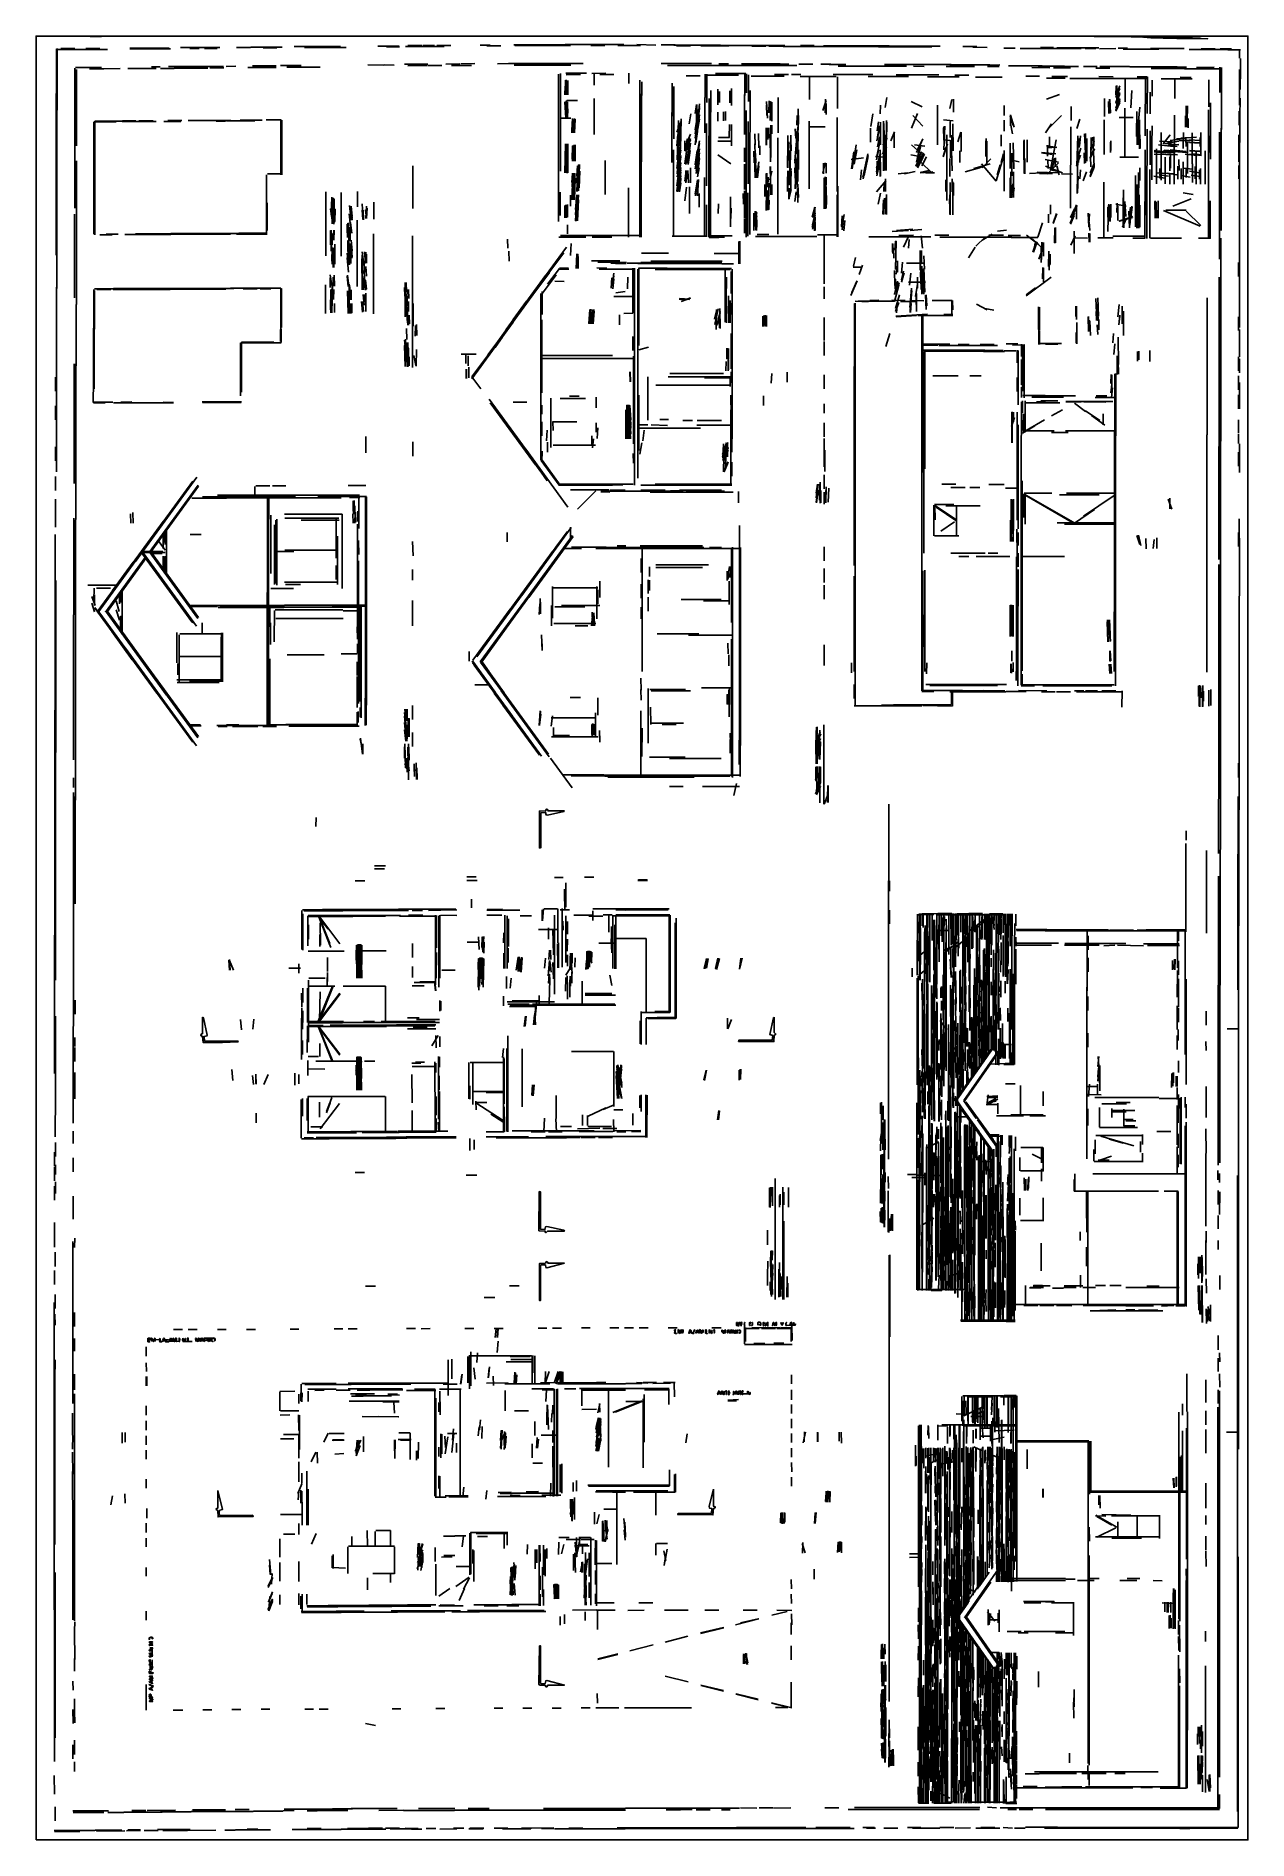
# Model space of a CAD drawing. Header units: millimetres. Extents: x 0 to 615, y 0 to 915.
import ezdxf

# ---------------------------------------------------------------- set-up
doc = ezdxf.new("R2010")
doc.units = ezdxf.units.MM
for name, color, linetype in [('PDF_UNDERLAY', 8, 'Continuous'), ('SHEET_BORDER', 2, 'Continuous'), ('TRACE_FINE_DETAIL', 8, 'Continuous'), ('TRACE_ORANGE_MARKUPS', 30, 'Continuous'), ('TRACE_WALLS_AND_LINES', 7, 'Continuous')]:
    doc.layers.add(name, color=color, linetype=linetype)
picture_1 = doc.add_image_def('image1.png', size_in_pixel=(4840, 7208))

msp = doc.modelspace()

# ---------------------------------------------------------------- linework, layer by layer
at = {"layer": 'SHEET_BORDER'}
msp.add_lwpolyline([(0, 0), (614.68, 0), (614.68, 915.416), (0, 915.416)], close=True, dxfattribs=at)
at = {"layer": 'TRACE_FINE_DETAIL'}
for points in [[(45.593, 915.416), (62.23, 915.416)], [(515.366, 915.416), (557.784, 915.035), (557.53, 915.416)], [(27.432, 915.289), (27.432, 915.162), (33.147, 915.162), (33.147, 915.289)], [(558.038, 915.162), (565.404, 914.527), (594.233, 914.019), (574.802, 915.035)]]:
    msp.add_lwpolyline(points, close=True, dxfattribs=at)
at = {"layer": 'TRACE_ORANGE_MARKUPS', "color": 30}
for points in [[(268.097, 522.224), (259.715, 522.224), (259.461, 522.986), (258.953, 523.113), (258.445, 522.224), (255.27, 522.097), (255.397, 503.301), (256.032, 503.555), (256.032, 521.208), (258.445, 521.462), (258.699, 520.192), (259.461, 520.065), (267.716, 521.843)], [(84.455, 417.449), (84.455, 409.194), (83.566, 408.686), (83.566, 408.178), (84.455, 407.797), (84.709, 404.749), (94.488, 404.622), (102.489, 405.003), (102.362, 405.384), (85.471, 405.384), (85.217, 407.797), (86.614, 408.051), (86.741, 408.432), (84.836, 417.195)], [(374.396, 417.576), (374.015, 417.195), (372.11, 408.813), (373.634, 408.305), (373.38, 405.892), (356.489, 405.892), (356.362, 405.257), (374.269, 405.13), (374.396, 408.305), (375.285, 408.94), (374.396, 409.702)], [(255.143, 329.057), (255.016, 309.118), (258.064, 308.991), (258.572, 308.102), (259.461, 308.991), (267.97, 308.991), (267.716, 309.372), (259.08, 311.277), (258.445, 311.15), (258.064, 309.753), (255.778, 310.007), (255.778, 328.93)], [(267.97, 292.608), (259.715, 292.608), (259.461, 293.243), (258.826, 293.497), (258.318, 292.608), (255.27, 292.481), (255.397, 273.685), (255.905, 273.812), (255.905, 291.465), (256.286, 291.846), (258.318, 291.846), (258.572, 290.576), (259.08, 290.322)], [(323.977, 258.953), (323.85, 258.826), (323.85, 258.318), (323.977, 258.191), (323.85, 257.175), (324.358, 256.921), (324.866, 256.921), (324.866, 257.048), (324.358, 257.048), (324.104, 257.302), (324.104, 257.81), (324.231, 257.937), (324.104, 258.445), (324.358, 258.826)], [(325.755, 258.953), (325.628, 258.826), (325.628, 257.302), (326.136, 257.683), (326.39, 257.429), (326.39, 257.175), (326.644, 257.048), (326.898, 257.683), (327.152, 257.81), (327.406, 257.175), (327.533, 257.302), (327.406, 257.429), (327.533, 257.937), (327.406, 258.826), (327.025, 258.699), (326.898, 258.064), (326.517, 257.683), (326.263, 257.937), (326.136, 258.699)], [(328.168, 258.826), (327.914, 258.826), (327.914, 257.302), (328.041, 257.175), (328.295, 257.81)], [(331.851, 258.953), (331.089, 257.302), (331.216, 257.048), (331.597, 257.556), (331.597, 257.937), (331.851, 258.191), (332.105, 258.064), (332.105, 257.81), (332.486, 257.175), (332.613, 257.175), (332.232, 257.937), (332.232, 258.445)], [(334.01, 258.826), (333.883, 258.826), (333.883, 258.445), (333.629, 258.191), (333.629, 257.937), (332.994, 257.302), (333.121, 256.921), (333.629, 256.921), (333.375, 257.429), (334.137, 258.445)], [(335.534, 258.826), (335.153, 258.572), (334.645, 257.302), (334.772, 257.175), (335.026, 257.429), (335.28, 258.191), (335.788, 257.683), (335.788, 257.302), (335.915, 257.175), (336.042, 257.302), (336.042, 257.556), (335.661, 257.937), (335.661, 258.699)], [(336.55, 258.826), (336.55, 257.302), (336.677, 257.302), (336.804, 257.81), (337.185, 257.556), (337.185, 257.302), (337.439, 257.048), (337.693, 257.302), (337.82, 257.81), (338.201, 257.556), (338.328, 257.81), (338.328, 258.699), (338.201, 258.826), (337.82, 258.572), (337.566, 257.683), (337.185, 257.81), (336.931, 258.826), (336.804, 258.953)], [(339.598, 258.826), (339.598, 257.175), (340.106, 256.921), (340.487, 256.921), (340.487, 257.048), (340.106, 257.048), (339.852, 257.302), (339.852, 257.683), (340.106, 257.937), (339.852, 258.318), (339.979, 258.826)], [(341.63, 258.826), (341.376, 258.826), (341.376, 257.302), (341.503, 257.302), (341.63, 257.937), (342.011, 258.191)], [(342.9, 258.445), (342.646, 258.445), (342.646, 257.81), (342.519, 257.683), (342.265, 257.81), (342.265, 257.556), (342.646, 257.048), (342.9, 257.175), (342.773, 257.683)], [(343.789, 258.953), (343.789, 258.445), (343.916, 258.318), (343.916, 257.683), (343.789, 257.556), (344.043, 257.302), (344.043, 258.826)], [(347.98, 258.826), (347.853, 258.699), (347.853, 257.81), (348.742, 257.048), (348.996, 257.429), (348.488, 257.81), (348.361, 258.572)], [(349.377, 258.826), (349.123, 258.445), (349.123, 257.937), (349.504, 257.683), (349.504, 257.302), (349.631, 257.302), (349.631, 258.699)], [(350.901, 258.826), (350.774, 258.699), (350.774, 257.302), (351.028, 257.556), (351.028, 257.937), (351.282, 258.064), (351.663, 257.683), (351.79, 257.302), (352.171, 257.175), (352.298, 257.302), (352.171, 258.699), (352.044, 258.699), (352.044, 257.937), (351.79, 257.81), (351.409, 258.191), (351.409, 258.445)], [(352.806, 258.826), (352.806, 257.302), (352.933, 257.175), (353.06, 257.302), (352.933, 257.81), (353.06, 257.937), (352.933, 258.064), (352.933, 258.826)], [(353.568, 258.826), (353.441, 258.318), (353.568, 257.302), (353.695, 257.302), (353.695, 257.683), (353.949, 257.81), (354.076, 257.302), (354.457, 257.048), (354.584, 257.556), (354.203, 257.81), (353.822, 258.699)], [(354.965, 258.826), (354.838, 258.699), (354.838, 258.191), (355.092, 257.937), (355.092, 257.175), (355.219, 257.175), (355.219, 257.81), (355.346, 257.937), (355.6, 257.81), (355.727, 257.302), (355.981, 257.175), (355.727, 258.064), (356.108, 258.699), (355.854, 258.699), (355.473, 258.318)], [(355.346, 262.636), (355.219, 262.509), (355.219, 261.239), (355.346, 260.985), (355.473, 261.366), (355.727, 261.493), (355.981, 260.858), (356.235, 260.731), (356.489, 261.112), (356.489, 261.493), (356.997, 261.874), (356.87, 262.636), (356.616, 262.636), (356.616, 262.255), (356.235, 261.493), (355.854, 261.747), (355.727, 262.509)], [(356.997, 258.826), (356.87, 258.826), (356.87, 258.572), (357.124, 258.191), (357.124, 257.683), (356.743, 257.175), (356.997, 257.175), (357.251, 257.683), (357.251, 258.572)], [(358.013, 262.763), (357.505, 262.636), (357.505, 260.985), (357.632, 260.858), (357.632, 261.493), (357.886, 261.747), (358.14, 261.747), (357.759, 262.128), (357.759, 262.382), (358.14, 262.636)], [(359.283, 262.636), (359.156, 261.62), (359.283, 261.493), (359.283, 260.985), (359.537, 260.858), (359.41, 261.112), (359.41, 262.382), (359.537, 262.509)], [(362.077, 262.763), (361.95, 262.636), (361.95, 261.112), (362.204, 260.985), (362.077, 261.747), (362.458, 262.636)], [(363.347, 262.509), (363.22, 262.509), (363.347, 261.747), (363.22, 261.239), (362.966, 260.985), (363.22, 260.985), (363.474, 261.239), (363.474, 262.255)], [(366.268, 262.763), (366.141, 262.636), (366.141, 261.366), (366.522, 261.62), (367.03, 261.62), (367.411, 261.112), (367.538, 261.239), (367.538, 262.382), (367.03, 262.763)], [(368.935, 262.763), (368.808, 262.636), (368.808, 261.112), (369.062, 260.858), (369.062, 262.382), (369.189, 262.636)], [(370.205, 262.382), (369.951, 262.255), (370.205, 261.747), (370.078, 261.239), (369.824, 260.985), (369.951, 260.858), (370.205, 261.112), (370.205, 261.62), (370.332, 261.747), (370.332, 262.255)], [(370.967, 262.636), (370.84, 262.509), (370.84, 260.985), (371.221, 260.731), (371.094, 261.112), (371.094, 261.62), (371.221, 261.747), (371.094, 262.382), (371.221, 262.636)], [(374.269, 262.636), (374.015, 262.636), (373.634, 262.001), (373.634, 261.62), (373.38, 261.239), (373.507, 260.985), (373.761, 261.239), (373.761, 261.747), (373.888, 261.874), (374.142, 261.747), (374.269, 261.366), (374.777, 261.112)], [(375.539, 262.636), (375.285, 262.636), (375.285, 261.112), (375.412, 261.112), (375.539, 261.493), (375.539, 262.382), (375.666, 262.509)], [(378.968, 262.636), (378.46, 261.874), (377.825, 262.509), (378.333, 261.239), (378.587, 261.366), (378.587, 261.747), (379.095, 262.382)], [(380.619, 262.636), (380.238, 262.255), (380.238, 261.239), (380.619, 260.985), (380.365, 261.493), (380.492, 262.255), (380.746, 262.509)], [(382.905, 262.763), (382.27, 261.239), (382.397, 261.112), (382.778, 261.366), (382.651, 261.747), (383.032, 262.001), (383.159, 261.493), (383.54, 261.112), (383.667, 261.239), (383.159, 262.636)], [(384.048, 262.255), (384.175, 261.874), (385.064, 261.493), (385.318, 261.62), (384.556, 261.874), (384.302, 262.128), (384.429, 262.509)], [(56.769, 254.635), (56.642, 254.508), (56.642, 252.857), (56.769, 252.73), (57.531, 252.73), (57.531, 252.857), (57.023, 252.857), (56.769, 253.111), (57.15, 253.619), (57.531, 253.619), (57.531, 253.746), (57.15, 253.746), (56.769, 254.254), (57.023, 254.508), (57.785, 254.508), (57.785, 254.635)], [(58.42, 254.508), (58.547, 254.127), (58.42, 253.365), (58.547, 253.238), (58.928, 253.365), (59.436, 252.857), (59.563, 253.365), (59.944, 253.619), (60.198, 253.365), (60.198, 253.111), (60.325, 253.111), (60.325, 254.508), (60.198, 254.635), (59.817, 254.254), (59.817, 254), (59.309, 253.238), (59.055, 253.492), (58.928, 254.381), (58.674, 254.635)], [(62.611, 254.254), (62.611, 253.365), (62.738, 253.238), (62.611, 252.857), (62.738, 252.73), (63.627, 252.73), (63.627, 252.857), (63.119, 252.857), (62.865, 253.111), (62.865, 254.381)], [(64.135, 253.238), (64.262, 252.984), (64.643, 253.365), (64.897, 253.365), (65.659, 252.73), (67.31, 252.73), (67.31, 252.857), (66.548, 252.857), (66.294, 253.238), (65.659, 252.984), (65.405, 253.238), (65.405, 253.619), (64.897, 254.635), (64.643, 254.381)], [(68.199, 254.635), (67.691, 253.619), (67.945, 253.492), (67.945, 253.873), (68.199, 254.127), (68.453, 253.873), (68.326, 253.492), (68.961, 253.111), (68.453, 254.508)], [(69.342, 254.508), (69.342, 253.873), (69.469, 253.746), (69.342, 253.111), (69.469, 252.984), (69.596, 253.365), (69.85, 253.492), (70.104, 253.238), (70.104, 252.984), (70.358, 252.857), (70.866, 253.746), (71.12, 253.619), (71.12, 252.984), (71.247, 252.984), (71.247, 254.508), (71.12, 254.635), (70.866, 254.635), (70.612, 253.746), (70.231, 253.365), (69.977, 253.619), (69.977, 254), (69.596, 254.635)], [(72.644, 254.762), (72.517, 254.635), (72.517, 252.984), (72.771, 252.857), (72.898, 252.984), (72.771, 253.111), (72.898, 253.873)], [(74.422, 254.635), (74.295, 253.746), (74.422, 253.238), (74.549, 253.238), (74.549, 253.746), (74.676, 253.873), (74.93, 253.746), (75.057, 254)], [(75.819, 254.508), (75.692, 254.508), (75.692, 253.619), (75.184, 253.365), (75.438, 252.984), (75.819, 253.111)], [(76.835, 254.635), (76.835, 254), (76.962, 253.873), (76.962, 253.365), (76.835, 253.238), (77.089, 253.111), (77.089, 254.762)], [(80.899, 254.508), (81.026, 253.111), (81.28, 253.619), (81.661, 252.984), (82.042, 253.111), (82.296, 253.619), (82.55, 253.492), (82.55, 253.111), (82.677, 253.111), (82.677, 254.508), (82.55, 254.635), (82.169, 254.381), (81.915, 253.365), (81.534, 253.619), (81.28, 254.508), (81.153, 254.635)], [(83.312, 254.635), (83.312, 252.984), (83.439, 252.984), (83.439, 254.635)], [(84.201, 254.762), (84.074, 254.635), (84.074, 253.111), (84.201, 253.111), (84.201, 253.873), (84.455, 254), (84.963, 253.238), (85.344, 252.984), (85.471, 253.111), (85.471, 254.635), (85.344, 254.635), (85.344, 253.746), (85.09, 253.492)], [(86.741, 254.635), (86.868, 253.111), (86.995, 253.111), (87.122, 253.619), (87.376, 253.492), (87.503, 252.984), (87.884, 253.111), (88.138, 253.619), (88.519, 253.238), (88.646, 254.381), (88.392, 254.762), (88.138, 254.508), (87.757, 253.492), (87.503, 253.619), (86.995, 254.762)], [(89.027, 254.254), (89.027, 253.238), (89.662, 252.857), (89.154, 253.492), (89.154, 254), (89.281, 254.127), (89.281, 254.381)], [(89.916, 254.762), (90.678, 254), (90.678, 253.492), (90.424, 253.238), (90.551, 253.111), (90.805, 253.365), (90.805, 254.127), (90.424, 254.635)], [(346.456, 227.838), (346.202, 227.711), (346.202, 227.33), (345.694, 226.187), (345.948, 226.06), (346.075, 226.695), (346.456, 227.203), (346.71, 226.949), (346.71, 226.441), (347.091, 226.187), (346.964, 226.949)], [(347.853, 227.838), (347.599, 227.457), (347.599, 226.187), (347.726, 226.187), (347.853, 226.822), (348.107, 226.949), (348.615, 226.06), (348.869, 225.933), (348.996, 226.06), (348.996, 227.584), (348.869, 227.584), (348.869, 226.822), (348.615, 226.568)], [(349.758, 227.838), (350.012, 227.457), (350.012, 226.06), (350.139, 226.06), (350.266, 227.838)], [(351.536, 227.838), (351.282, 227.711), (351.282, 225.933), (351.536, 225.933), (351.409, 226.568), (351.663, 226.822), (352.044, 226.822), (352.044, 226.949), (351.663, 226.949), (351.409, 227.203), (351.409, 227.457), (351.663, 227.711)], [(353.949, 227.584), (353.822, 227.584), (353.695, 227.076), (353.695, 226.187), (353.568, 225.933), (353.949, 226.187)], [(354.457, 226.568), (354.457, 226.314), (354.584, 226.314), (354.838, 226.695), (354.838, 227.076), (355.092, 227.203), (355.346, 226.949), (355.346, 226.568), (355.727, 226.06), (355.981, 226.314), (356.362, 226.187), (356.362, 226.441), (356.616, 226.695), (356.362, 227.076), (356.362, 227.457), (356.616, 227.711), (357.124, 227.711), (357.378, 227.457), (357.378, 227.203), (356.997, 226.822), (357.378, 226.441), (357.378, 226.06), (357.505, 226.06), (357.505, 227.711), (357.378, 227.838), (356.362, 227.711), (355.981, 226.314), (355.473, 226.822), (355.473, 227.33), (355.092, 227.838), (354.838, 227.584)], [(358.267, 227.965), (358.14, 227.838), (358.14, 226.568), (358.013, 226.187), (358.394, 225.933), (358.267, 227.457), (358.648, 227.838)], [(360.934, 227.711), (360.807, 227.584), (360.807, 226.568), (360.68, 226.441), (360.807, 226.314), (360.934, 226.822), (361.188, 226.949), (361.696, 226.441), (361.696, 226.187), (362.077, 226.06), (362.204, 226.187), (362.204, 227.076), (361.823, 226.695), (361.442, 227.076), (361.315, 227.457)], [(92.202, 177.292), (92.202, 168.402), (91.44, 168.148), (91.313, 167.64), (92.202, 167.132), (92.329, 163.957), (110.109, 164.211), (109.855, 164.846), (93.218, 164.719), (92.837, 165.1), (92.837, 166.878), (93.218, 167.386), (94.488, 167.64)], [(343.535, 177.927), (341.376, 169.291), (341.503, 168.402), (342.773, 168.148), (342.519, 165.735), (325.755, 165.735), (325.501, 165.1), (343.281, 164.973), (343.535, 168.148), (344.424, 168.529), (344.424, 169.037), (343.535, 169.418)], [(59.182, 102.489), (58.674, 102.87), (58.166, 102.87), (57.404, 102.489), (57.277, 101.854), (57.531, 101.727), (57.531, 102.235), (58.039, 102.743), (58.674, 102.616), (59.055, 102.108), (59.182, 102.108)], [(57.404, 100.203), (57.531, 100.076), (58.293, 100.076), (58.547, 100.33), (59.055, 100.457), (59.055, 100.584), (57.531, 100.584)], [(59.055, 99.822), (58.547, 99.949), (58.547, 99.568), (58.293, 99.314), (57.531, 99.187), (57.404, 98.806), (57.658, 98.679), (59.055, 98.806), (59.055, 98.933), (58.42, 98.933), (58.293, 99.06), (58.42, 99.314), (58.928, 99.441)], [(57.658, 97.409), (57.785, 97.282), (58.42, 97.282), (58.547, 97.028), (57.531, 96.393), (57.404, 96.012), (57.658, 95.885), (58.928, 96.012), (58.928, 96.139), (58.293, 96.139), (58.039, 96.393), (58.293, 96.647), (58.547, 96.647), (59.182, 97.409), (59.055, 97.536), (57.912, 97.536)], [(57.531, 94.742), (57.404, 94.488), (57.658, 94.234), (58.166, 94.234), (58.674, 93.726), (58.293, 93.472), (57.531, 93.345), (57.404, 92.964), (57.531, 92.837), (58.42, 92.964), (58.42, 93.345), (58.928, 93.472), (59.182, 93.726), (58.928, 94.107), (58.42, 94.234), (58.801, 94.742)], [(255.27, 98.552), (255.016, 78.867), (255.651, 78.486), (258.191, 78.613), (258.572, 77.724), (259.08, 77.724), (259.588, 78.613), (267.97, 78.613), (259.08, 80.899), (258.572, 80.772), (258.191, 79.375), (256.286, 79.248), (255.778, 79.629), (255.905, 98.425)], [(57.531, 91.44), (57.277, 90.932), (57.531, 90.17), (57.912, 89.916), (58.674, 89.916), (58.801, 90.17), (58.166, 90.043), (57.531, 90.551), (57.531, 91.059), (57.785, 91.44)], [(57.404, 89.154), (57.531, 88.646), (58.039, 88.9), (58.801, 88.9), (58.801, 89.027), (57.785, 89.027), (57.531, 89.281)], [(59.309, 87.63), (59.055, 87.884), (57.785, 87.757), (57.785, 87.63), (58.293, 87.63), (58.42, 87.249), (57.785, 86.868), (57.404, 86.36), (57.785, 86.487), (58.166, 86.233), (58.674, 86.36), (58.674, 86.487), (58.42, 86.487), (58.166, 86.741)], [(57.404, 85.598), (57.404, 84.582), (57.531, 84.455), (57.658, 84.582), (57.912, 84.455), (59.182, 84.455), (59.309, 84.582), (59.309, 84.963), (58.674, 84.709), (58.293, 85.09), (58.293, 85.344), (58.166, 85.344), (58.166, 84.836), (57.785, 84.582), (57.531, 84.836), (57.531, 85.598)], [(57.531, 83.058), (57.404, 82.931), (57.658, 82.677), (58.42, 82.55), (58.674, 82.296), (58.293, 81.915), (57.531, 81.788), (57.404, 81.534), (57.912, 81.28), (58.801, 81.28), (59.055, 81.026), (57.785, 80.391), (57.531, 80.391), (57.404, 80.137), (57.912, 80.01), (58.293, 79.629), (59.055, 79.375), (58.674, 79.883), (58.674, 80.391), (59.055, 80.772), (59.055, 81.153), (58.928, 81.407), (58.674, 81.407), (58.42, 81.661), (58.547, 81.915), (58.928, 81.915), (59.309, 82.169), (58.928, 82.55), (58.42, 82.677), (58.547, 82.931), (58.928, 82.931), (58.928, 83.185)], [(57.531, 79.121), (57.404, 78.74), (57.531, 78.613), (57.785, 78.74), (58.928, 77.851), (58.928, 77.47), (57.912, 76.962), (57.531, 76.962), (57.404, 76.581), (57.785, 76.327), (59.055, 75.946), (58.674, 76.327), (58.674, 76.581), (58.166, 76.454), (57.912, 76.708), (58.166, 76.962), (58.547, 76.835), (59.182, 77.47), (59.309, 78.232), (58.801, 78.232)], [(57.658, 74.041), (57.404, 73.533), (58.039, 73.787), (58.293, 73.533), (58.293, 73.152), (58.039, 72.898), (57.658, 72.898), (57.404, 73.152), (57.404, 72.644), (57.785, 72.517), (58.801, 72.644), (58.42, 73.025), (58.42, 73.66), (58.039, 74.041)], [(57.531, 72.136), (57.404, 71.882), (57.658, 71.628), (58.42, 71.501), (58.547, 71.12), (58.293, 70.866), (57.658, 70.739), (57.404, 70.358), (57.531, 70.231), (59.055, 70.231), (59.182, 70.358), (59.055, 70.485), (58.547, 70.485), (58.42, 70.612), (58.547, 70.866), (59.055, 70.993), (59.309, 71.247), (59.182, 71.374), (58.674, 71.374), (58.42, 71.628), (58.547, 71.882), (58.928, 71.882), (59.055, 72.136)]]:
    msp.add_lwpolyline(points, close=True, dxfattribs=at)
at = {"layer": 'TRACE_WALLS_AND_LINES'}
for p, q in [((43.053, 915.289), (54.991, 915.416)), ((55.118, 915.416), (62.23, 915.416)), ((515.366, 915.416), (528.447, 915.416)), ((557.53, 915.416), (563.753, 915.416)), ((10.16, 908.685), (36.195, 908.685)), ((10.287, 886.333), (10.287, 908.939)), ((10.668, 877.824), (10.668, 909.066)), ((12.573, 909.066), (19.685, 909.066)), ((25.273, 909.066), (32.385, 909.066)), ((47.498, 908.939), (68.199, 908.939)), ((47.625, 909.32), (67.564, 909.32)), ((73.279, 909.574), (93.218, 909.574)), ((77.978, 909.193), (82.677, 909.193)), ((85.471, 909.193), (91.821, 909.193)), ((101.6, 909.701), (108.712, 909.701)), ((108.966, 909.828), (124.841, 909.828)), ((115.189, 909.447), (122.047, 909.447)), ((130.937, 910.082), (154.432, 910.082)), ((136.144, 909.701), (157.353, 909.701)), ((173.355, 910.336), (184.15, 910.336)), ((177.673, 909.955), (184.277, 909.955)), ((187.325, 910.209), (207.01, 910.209)), ((188.595, 910.59), (195.707, 910.59)), ((196.088, 910.59), (202.057, 910.59)), ((203.2, 910.717), (210.312, 910.717)), ((225.171, 910.844), (230.378, 910.844)), ((228.6, 910.463), (235.712, 910.463)), ((242.316, 910.971), (269.113, 910.971)), ((242.824, 910.59), (271.145, 910.59)), ((268.351, 911.098), (298.196, 911.098)), ((281.432, 910.717), (288.544, 910.717)), ((295.148, 910.59), (306.578, 910.717)), ((304.673, 911.098), (314.325, 910.844)), ((316.992, 910.971), (324.104, 910.971)), ((323.469, 910.844), (347.091, 910.844)), ((324.866, 910.463), (331.978, 910.463)), ((337.185, 910.463), (351.282, 910.336)), ((347.218, 910.717), (379.73, 910.717)), ((363.093, 910.336), (370.205, 910.336)), ((371.602, 910.336), (378.714, 910.336)), ((378.968, 910.209), (397.51, 910.209)), ((387.731, 910.59), (394.716, 910.59)), ((396.621, 910.082), (430.149, 910.082)), ((399.415, 910.463), (432.689, 910.463)), ((427.355, 909.955), (454.279, 909.955)), ((431.165, 910.336), (458.597, 910.336)), ((470.027, 910.082), (477.139, 910.209)), ((475.234, 909.828), (482.346, 909.701)), ((490.855, 909.32), (496.697, 909.32)), ((499.11, 909.193), (517.779, 909.193)), ((509.397, 909.574), (516.001, 909.574)), ((517.271, 909.066), (530.098, 909.066)), ((517.779, 909.447), (539.115, 909.447)), ((528.828, 915.289), (541.782, 915.289)), ((532.13, 909.066), (537.591, 909.066)), ((539.369, 908.939), (547.751, 909.066)), ((543.433, 915.162), (550.291, 915.162)), ((548.894, 909.32), (553.593, 909.32)), ((551.434, 908.812), (569.468, 908.812)), ((555.498, 915.035), (561.213, 914.908)), ((563.499, 914.654), (571.5, 914.527)), ((565.277, 909.193), (570.484, 909.193)), ((569.087, 915.162), (574.675, 915.162)), ((570.611, 909.066), (582.295, 909.066)), ((571.627, 914.4), (576.326, 914.273)), ((578.612, 914.908), (590.423, 914.4)), ((578.612, 914.146), (587.883, 914.146)), ((584.835, 908.558), (604.266, 908.558)), ((590.931, 908.939), (598.043, 908.939)), ((600.583, 908.939), (606.298, 908.939)), ((604.52, 908.431), (610.997, 908.431)), ((610.489, 904.24), (610.489, 908.812)), ((19.685, 828.167), (19.685, 899.16)), ((20.066, 899.541), (33.147, 899.541)), ((20.574, 864.362), (20.574, 898.398)), ((27.051, 898.779), (34.163, 898.779)), ((34.29, 898.779), (42.672, 898.906)), ((46.609, 898.906), (60.96, 899.033)), ((58.547, 899.795), (62.992, 899.795)), ((63.119, 899.033), (69.977, 899.033)), ((67.183, 899.922), (72.263, 899.922)), ((70.104, 899.16), (87.122, 899.16)), ((72.39, 900.049), (94.996, 900.049)), ((88.138, 899.287), (95.25, 899.287)), ((96.393, 900.049), (101.346, 900.176)), ((107.442, 899.414), (121.793, 899.541)), ((109.728, 900.303), (121.793, 900.303)), ((123.952, 900.43), (129.921, 900.43)), ((127.127, 899.668), (144.018, 899.668)), ((129.286, 900.557), (134.493, 900.557)), ((168.275, 900.811), (176.403, 900.684)), ((176.53, 900.811), (181.61, 900.684)), ((186.817, 901.192), (191.389, 901.192)), ((188.595, 900.303), (198.374, 900.43)), ((191.516, 901.192), (198.628, 901.192)), ((198.628, 900.43), (205.74, 900.43)), ((207.899, 901.192), (215.011, 901.319)), ((210.693, 900.43), (215.773, 900.43)), ((215.138, 900.557), (220.853, 900.557)), ((215.392, 901.319), (222.504, 901.446)), ((234.061, 901.319), (239.649, 901.446)), ((239.776, 901.446), (244.475, 901.446)), ((242.443, 900.684), (271.272, 900.684)), ((244.602, 901.573), (277.495, 901.573)), ((317.119, 901.446), (342.519, 901.446)), ((320.294, 900.557), (348.234, 900.557)), ((346.329, 901.319), (351.282, 901.319)), ((348.361, 900.43), (385.826, 900.43)), ((357.886, 901.319), (377.444, 901.319)), ((374.65, 901.192), (381.889, 901.192)), ((386.842, 901.192), (393.954, 901.192)), ((398.018, 901.192), (403.098, 901.192)), ((402.209, 901.065), (410.718, 901.065)), ((406.908, 900.176), (441.452, 900.176)), ((430.276, 901.065), (437.261, 901.065)), ((437.388, 900.938), (464.185, 900.938)), ((445.135, 900.176), (450.469, 900.049)), ((461.645, 900.049), (475.996, 899.922)), ((463.423, 900.811), (483.743, 900.811)), ((482.6, 899.922), (488.569, 899.922)), ((483.87, 900.684), (488.823, 900.811)), ((493.268, 900.303), (510.286, 900.303)), ((505.079, 899.414), (514.223, 899.287)), ((508.254, 900.176), (521.589, 900.176)), ((516.001, 899.287), (524.764, 899.287)), ((521.716, 900.049), (528.828, 900.049)), ((531.241, 900.049), (538.226, 899.922)), ((537.464, 899.16), (544.576, 899.16)), ((539.623, 899.922), (554.609, 899.922)), ((554.736, 899.795), (578.739, 899.795)), ((565.658, 898.906), (582.422, 898.906)), ((577.977, 899.668), (583.565, 899.668)), ((582.549, 898.779), (600.329, 898.779)), ((588.645, 899.541), (597.535, 899.668)), ((600.456, 893.699), (600.456, 899.668)), ((601.345, 881.38), (601.345, 899.541)), ((610.362, 880.364), (610.362, 898.398)), ((610.87, 893.699), (610.87, 904.113)), ((265.049, 826.008), (265.049, 896.112)), ((265.938, 846.836), (265.938, 896.493)), ((268.224, 885.571), (268.351, 890.016)), ((268.478, 885.571), (268.478, 893.064)), ((268.605, 885.571), (268.605, 892.556)), ((268.732, 896.62), (279.146, 896.62)), ((268.859, 895.731), (276.098, 895.985)), ((268.859, 885.571), (268.859, 893.191)), ((269.367, 885.571), (269.621, 892.937)), ((269.621, 885.571), (269.621, 890.397)), ((269.748, 885.571), (269.748, 892.937)), ((281.94, 896.493), (289.052, 896.62)), ((283.083, 890.524), (283.083, 896.493)), ((285.877, 895.858), (292.989, 895.858)), ((300.736, 891.286), (300.736, 896.62)), ((306.324, 875.919), (306.324, 893.064)), ((307.213, 892.175), (307.213, 885.317)), ((322.58, 874.776), (322.58, 891.54)), ((323.469, 863.346), (323.469, 889.762)), ((329.692, 895.223), (336.804, 895.223)), ((339.344, 884.301), (339.344, 896.112)), ((340.233, 881.761), (340.233, 896.112)), ((340.36, 895.604), (356.235, 895.604)), ((344.678, 896.366), (360.045, 896.366)), ((345.821, 880.491), (345.821, 888.492)), ((352.806, 880.237), (352.806, 888.873)), ((359.537, 885.19), (359.537, 896.366)), ((360.299, 886.587), (360.426, 896.239)), ((361.315, 882.269), (361.315, 895.731)), ((362.712, 895.096), (379.476, 895.096)), ((374.523, 895.985), (381.635, 895.985)), ((383.159, 895.985), (387.858, 895.985)), ((387.604, 894.969), (394.716, 894.969)), ((392.303, 883.158), (392.303, 894.588)), ((394.843, 894.969), (405.765, 894.969)), ((404.368, 895.858), (424.434, 895.858)), ((406.527, 878.586), (406.527, 894.715)), ((422.021, 894.842), (442.468, 894.842)), ((436.245, 895.731), (457.962, 895.731)), ((452.12, 894.715), (468.249, 894.715)), ((466.09, 895.604), (473.202, 895.604)), ((476.504, 894.588), (489.966, 894.588)), ((502.031, 895.096), (509.016, 895.096)), ((512.572, 894.08), (521.97, 894.08)), ((515.239, 894.969), (523.24, 894.842)), ((524.383, 893.953), (546.1, 893.953)), ((539.115, 894.842), (546.354, 894.715)), ((546.227, 893.826), (563.753, 893.826)), ((547.624, 885.19), (549.656, 890.143)), ((547.624, 885.444), (547.878, 890.143)), ((547.751, 884.301), (549.656, 888.746)), ((548.259, 880.364), (548.259, 890.27)), ((552.45, 882.015), (552.45, 893.445)), ((558.546, 894.715), (563.499, 894.715)), ((562.737, 880.999), (562.737, 894.715)), ((563.753, 886.587), (563.753, 894.715)), ((566.166, 884.936), (566.166, 893.064)), ((570.611, 893.699), (586.359, 893.699)), ((577.596, 883.793), (577.596, 893.699)), ((580.263, 894.588), (585.978, 894.461)), ((594.868, 879.475), (594.868, 893.191)), ((600.456, 886.841), (600.456, 893.572)), ((610.743, 888.365), (610.743, 893.572)), ((10.16, 804.164), (10.16, 886.206)), ((10.541, 787.4), (10.541, 879.729)), ((268.224, 882.015), (268.732, 873.76)), ((268.732, 882.269), (268.859, 876.173)), ((269.113, 882.65), (269.621, 873.76)), ((269.24, 882.777), (274.701, 882.777)), ((269.621, 876.808), (269.621, 882.015)), ((283.083, 865.505), (283.083, 883.666)), ((307.086, 851.535), (307.086, 886.079)), ((334.391, 876.173), (335.026, 880.618)), ((334.391, 863.6), (336.55, 879.602)), ((334.391, 860.298), (336.55, 878.84)), ((334.899, 865.632), (335.153, 880.618)), ((335.788, 874.649), (336.55, 880.999)), ((339.217, 866.394), (339.217, 884.174)), ((341.376, 864.997), (341.376, 883.666)), ((342.265, 876.808), (342.265, 887.73)), ((346.71, 887.349), (346.71, 881.761)), ((351.917, 881.507), (351.917, 887.603)), ((359.41, 865.505), (359.41, 885.825)), ((362.204, 866.648), (362.204, 887.857)), ((370.459, 882.142), (370.967, 873.76)), ((370.459, 880.364), (370.586, 875.03)), ((371.729, 876.427), (371.856, 882.523)), ((371.856, 877.189), (371.856, 881.761)), ((372.11, 876.427), (372.11, 882.396)), ((372.364, 872.49), (372.618, 882.269)), ((373.253, 872.236), (373.253, 881.888)), ((376.428, 866.394), (376.428, 884.301)), ((399.034, 877.697), (400.685, 882.65)), ((400.304, 876.427), (400.431, 883.412)), ((400.812, 875.538), (400.812, 881.253)), ((428.117, 875.919), (428.371, 880.364)), ((430.657, 879.221), (431.546, 884.174)), ((443.865, 882.142), (449.453, 879.475)), ((457.2, 860.171), (457.2, 880.364)), ((463.423, 878.586), (464.566, 883.158)), ((465.328, 876.808), (465.328, 883.412)), ((491.109, 875.157), (491.109, 880.11)), ((512.445, 883.412), (519.049, 885.825)), ((525.018, 872.49), (525.018, 879.729)), ((541.909, 874.522), (541.909, 883.793)), ((543.941, 882.269), (544.195, 876.173)), ((544.449, 883.412), (544.703, 876.173)), ((544.703, 883.285), (544.957, 876.427)), ((547.624, 881.761), (549.656, 886.714)), ((547.624, 878.967), (549.656, 883.666)), ((547.624, 877.824), (549.656, 882.523)), ((547.751, 881.253), (549.656, 885.952)), ((547.751, 877.316), (549.656, 881.761)), ((547.878, 878.713), (549.656, 883.158)), ((552.323, 867.156), (552.323, 878.84)), ((555.371, 878.967), (555.879, 887.857)), ((559.181, 872.236), (559.943, 879.348)), ((562.61, 864.743), (562.61, 880.872)), ((563.626, 876.046), (563.626, 886.46)), ((565.15, 875.919), (565.15, 886.968)), ((583.311, 869.188), (583.311, 879.983)), ((583.946, 872.109), (584.073, 879.983)), ((595.757, 869.442), (595.757, 881.507)), ((601.218, 868.045), (601.218, 881.253)), ((610.616, 874.395), (610.743, 883.92)), ((29.337, 814.832), (29.337, 871.855)), ((29.718, 814.578), (29.718, 872.236)), ((29.845, 872.236), (44.958, 872.236)), ((30.099, 871.855), (40.64, 871.855)), ((43.688, 871.982), (60.96, 871.982)), ((43.815, 872.363), (50.546, 872.363)), ((52.197, 872.363), (59.309, 872.363)), ((64.77, 872.109), (73.406, 872.109)), ((66.802, 872.49), (73.914, 872.49)), ((77.216, 872.617), (98.806, 872.617)), ((91.313, 872.236), (96.012, 872.236)), ((96.647, 872.363), (110.871, 872.363)), ((103.505, 872.744), (114.681, 872.744)), ((116.713, 872.871), (124.333, 872.871)), ((124.206, 845.058), (124.206, 872.871)), ((124.587, 845.058), (124.587, 872.744)), ((266.065, 873.76), (271.272, 873.76)), ((269.494, 873.76), (269.748, 878.459)), ((271.78, 866.394), (271.907, 871.982)), ((271.907, 866.267), (272.161, 872.871)), ((272.034, 873.633), (272.161, 868.934)), ((272.161, 866.267), (272.415, 872.744)), ((272.288, 866.267), (272.669, 872.363)), ((272.542, 866.267), (272.669, 870.839)), ((272.669, 872.998), (272.796, 866.267)), ((272.923, 866.267), (273.05, 872.744)), ((273.05, 866.267), (273.177, 873.506)), ((273.177, 866.267), (273.431, 873.252)), ((306.197, 813.435), (306.197, 875.792)), ((322.453, 851.281), (322.453, 876.681)), ((324.993, 866.648), (327.025, 871.728)), ((325.12, 852.678), (325.882, 872.49)), ((325.628, 857.885), (327.025, 871.22)), ((326.263, 865.124), (327.025, 872.109)), ((326.898, 858.139), (327.152, 873.379)), ((331.343, 870.839), (332.105, 875.919)), ((334.391, 867.918), (335.915, 878.205)), ((334.391, 865.886), (335.661, 875.538)), ((334.772, 862.838), (336.423, 875.411)), ((335.407, 866.648), (336.423, 873.252)), ((340.106, 839.343), (340.106, 870.966)), ((342.138, 813.181), (342.138, 876.554)), ((345.821, 876.808), (345.821, 872.236)), ((348.742, 872.363), (348.742, 876.935)), ((349.758, 872.617), (349.758, 877.189)), ((351.536, 863.981), (351.663, 870.585)), ((352.679, 859.79), (352.679, 870.585)), ((360.172, 813.308), (360.172, 877.697)), ((361.188, 840.486), (361.188, 871.982)), ((372.618, 853.821), (372.618, 870.204)), ((373.253, 865.759), (373.253, 870.204)), ((385.953, 855.599), (386.715, 875.157)), ((385.953, 870.204), (386.08, 875.157)), ((386.334, 870.204), (386.588, 878.459)), ((386.461, 871.22), (386.588, 876.808)), ((386.588, 867.664), (386.715, 873.379)), ((392.176, 837.819), (392.176, 872.236)), ((406.4, 836.549), (406.4, 874.014)), ((423.418, 869.569), (424.434, 875.919)), ((426.466, 862.203), (428.117, 869.823)), ((426.593, 867.41), (427.355, 871.855)), ((426.72, 864.362), (427.736, 869.95)), ((428.371, 860.171), (428.371, 871.728)), ((429.768, 846.963), (429.768, 872.236)), ((430.022, 870.966), (430.149, 864.362)), ((431.292, 862.584), (431.292, 872.49)), ((431.546, 866.775), (431.546, 871.728)), ((443.992, 868.68), (447.167, 876.046)), ((444.754, 875.03), (449.834, 869.696)), ((460.248, 872.871), (465.201, 872.363)), ((460.502, 857.631), (460.883, 869.696)), ((463.677, 863.981), (463.677, 872.109)), ((464.947, 870.839), (465.201, 857.123)), ((491.109, 867.156), (491.109, 872.744)), ((494.157, 874.776), (495.554, 870.204)), ((494.284, 869.823), (494.284, 875.411)), ((494.284, 875.284), (496.189, 869.188)), ((494.284, 871.093), (495.3, 865.886)), ((511.937, 866.394), (515.112, 870.839)), ((513.969, 869.061), (520.065, 875.157)), ((527.939, 868.553), (529.463, 873.252)), ((541.782, 855.345), (541.782, 872.871)), ((549.402, 874.014), (556.514, 874.014)), ((558.165, 864.489), (558.165, 871.22)), ((558.292, 877.062), (558.546, 860.298)), ((558.8, 864.489), (558.8, 872.363)), ((559.308, 862.711), (559.308, 870.458)), ((559.562, 865.759), (559.562, 871.601)), ((559.689, 858.266), (559.689, 872.871)), ((566.039, 864.997), (566.039, 869.95)), ((577.469, 859.028), (577.469, 875.284)), ((583.057, 869.188), (583.057, 874.903)), ((583.438, 876.046), (583.565, 869.188)), ((584.327, 868.807), (584.327, 873.506)), ((594.741, 864.87), (594.741, 877.951)), ((610.235, 870.204), (610.235, 877.316)), ((610.616, 867.156), (610.616, 874.268)), ((20.447, 864.235), (20.447, 859.79)), ((268.224, 846.074), (268.478, 860.679)), ((268.224, 845.947), (269.24, 860.679)), ((268.605, 855.218), (268.986, 860.806)), ((268.605, 853.186), (269.113, 860.679)), ((268.732, 846.074), (269.494, 860.679)), ((269.367, 856.107), (269.621, 860.679)), ((269.748, 845.947), (269.748, 860.679)), ((324.993, 859.79), (325.501, 865.505)), ((325.247, 852.678), (326.898, 868.426)), ((329.057, 858.901), (331.978, 865.632)), ((329.057, 857.123), (329.057, 862.33)), ((329.184, 856.996), (331.978, 863.473)), ((329.438, 856.869), (331.978, 862.711)), ((329.565, 857.504), (330.327, 863.219)), ((330.327, 850.9), (331.089, 860.552)), ((330.708, 853.313), (331.597, 863.219)), ((330.708, 856.869), (330.835, 861.314)), ((331.216, 856.107), (331.978, 861.06)), ((334.391, 850.011), (336.423, 862.33)), ((334.391, 847.979), (336.423, 860.933)), ((334.645, 861.06), (335.534, 867.029)), ((341.249, 813.435), (341.249, 864.87)), ((345.821, 862.076), (352.552, 862.076)), ((346.075, 863.981), (351.663, 863.981)), ((362.077, 814.705), (362.077, 866.521)), ((364.49, 860.679), (365.125, 843.407)), ((364.617, 865.886), (364.744, 860.298)), ((366.395, 866.013), (366.522, 858.774)), ((370.332, 860.044), (370.332, 868.807)), ((370.459, 860.044), (370.459, 865.759)), ((371.094, 868.807), (371.094, 862.965)), ((371.729, 863.6), (371.729, 868.807)), ((372.364, 865.632), (372.491, 851.535)), ((376.301, 814.832), (376.301, 863.854)), ((381.254, 855.726), (381.254, 862.203)), ((381.381, 848.614), (381.381, 864.997)), ((381.508, 857.377), (381.889, 861.822)), ((382.397, 839.978), (382.778, 865.124)), ((382.905, 863.6), (383.032, 857.123)), ((384.81, 852.17), (386.207, 868.426)), ((385.064, 868.426), (385.318, 863.473)), ((385.699, 855.599), (385.826, 862.584)), ((386.08, 840.105), (386.588, 866.267)), ((386.207, 855.599), (386.461, 864.489)), ((392.557, 869.315), (400.177, 869.315)), ((423.291, 861.568), (423.291, 868.68)), ((426.466, 854.456), (428.244, 863.092)), ((426.72, 859.155), (427.863, 864.235)), ((427.228, 859.663), (428.117, 864.362)), ((429.514, 855.726), (431.419, 864.108)), ((429.641, 860.298), (430.657, 865.378)), ((429.895, 856.361), (431.546, 863.6)), ((430.53, 847.217), (430.53, 865.251)), ((431.165, 847.217), (431.165, 862.457)), ((433.578, 862.203), (435.483, 866.775)), ((435.229, 858.774), (435.229, 866.521)), ((446.532, 856.361), (449.072, 861.822)), ((447.04, 857.758), (449.707, 863.346)), ((460.121, 854.075), (462.28, 860.806)), ((460.248, 868.934), (460.375, 862.711)), ((460.248, 862.838), (465.328, 862.203)), ((460.502, 862.584), (460.502, 869.442)), ((460.629, 869.569), (460.756, 860.933)), ((461.899, 831.977), (461.899, 865.378)), ((463.804, 853.567), (463.804, 862.33)), ((464.185, 862.457), (464.693, 847.09)), ((464.439, 859.663), (464.439, 865.124)), ((467.614, 861.822), (469.138, 866.648)), ((469.265, 856.869), (469.265, 866.648)), ((481.711, 854.71), (481.711, 862.203)), ((481.838, 863.473), (481.965, 858.52)), ((482.219, 850.011), (482.219, 862.076)), ((489.458, 865.251), (489.585, 859.536)), ((494.157, 848.233), (494.157, 861.06)), ((495.554, 861.187), (495.935, 847.979)), ((501.015, 852.678), (501.015, 862.33)), ((501.269, 845.693), (501.269, 862.711)), ((502.793, 851.408), (502.793, 862.711)), ((513.969, 858.901), (514.096, 864.235)), ((514.477, 847.598), (517.398, 862.838)), ((524.891, 850.011), (524.891, 869.442)), ((527.939, 849.376), (528.447, 864.87)), ((528.32, 853.948), (528.574, 863.473)), ((529.082, 858.901), (529.209, 863.473)), ((529.336, 859.536), (529.717, 864.87)), ((531.876, 865.886), (532.384, 855.98)), ((532.384, 866.013), (532.638, 854.964)), ((532.892, 861.06), (532.892, 854.583)), ((533.019, 851.916), (533.019, 863.473)), ((534.924, 854.456), (535.178, 863.981)), ((534.924, 857.377), (536.702, 862.203)), ((536.067, 864.108), (536.702, 848.995)), ((536.448, 864.362), (536.448, 859.536)), ((544.957, 856.361), (544.957, 861.568)), ((545.211, 857.377), (545.211, 862.33)), ((552.196, 853.694), (552.196, 867.029)), ((559.054, 860.171), (559.181, 865.378)), ((559.943, 860.171), (559.943, 865.378)), ((560.07, 858.393), (560.07, 863.092)), ((563.499, 849.757), (563.499, 868.172)), ((565.023, 850.138), (565.023, 867.283)), ((565.912, 842.518), (565.912, 864.87)), ((569.849, 862.076), (576.453, 861.822)), ((570.611, 842.264), (570.611, 866.521)), ((571.754, 860.679), (575.183, 865.378)), ((572.516, 860.933), (579.628, 860.171)), ((573.913, 861.06), (579.628, 862.076)), ((575.183, 862.457), (582.803, 863.473)), ((578.485, 863.346), (583.057, 863.6)), ((579.628, 862.203), (586.359, 862.584)), ((580.644, 863.6), (588.645, 864.108)), ((581.914, 858.393), (582.041, 866.521)), ((582.93, 861.822), (589.915, 861.187)), ((583.184, 864.108), (583.311, 859.409)), ((584.073, 845.693), (584.073, 861.568)), ((585.089, 862.838), (590.296, 862.457)), ((585.089, 861.441), (590.169, 861.06)), ((586.359, 850.519), (586.359, 866.394)), ((590.423, 859.409), (590.423, 863.981)), ((590.804, 854.964), (590.804, 866.521)), ((594.614, 812.927), (594.614, 864.743)), ((594.995, 856.361), (594.995, 864.87)), ((595.63, 852.932), (595.63, 869.315)), ((600.202, 802.132), (600.202, 866.648)), ((601.091, 816.737), (601.091, 868.68)), ((610.108, 858.266), (610.108, 865.378)), ((610.489, 778.256), (610.489, 862.076)), ((610.616, 861.441), (610.616, 867.029)), ((20.574, 834.136), (20.574, 852.043)), ((268.478, 850.265), (268.478, 857.25)), ((268.605, 851.916), (268.986, 858.139)), ((268.732, 848.106), (268.986, 853.44)), ((269.113, 846.074), (269.621, 856.869)), ((269.113, 855.345), (269.24, 849.884)), ((271.907, 852.932), (272.161, 859.79)), ((272.034, 851.916), (272.288, 859.917)), ((272.161, 851.916), (272.542, 859.917)), ((272.288, 851.916), (272.542, 856.996)), ((272.542, 852.932), (272.923, 860.171)), ((272.669, 851.916), (273.05, 860.171)), ((272.669, 853.44), (272.923, 859.155)), ((273.177, 851.916), (273.304, 860.298)), ((273.304, 852.297), (273.304, 857.631)), ((273.431, 851.916), (273.431, 860.171)), ((288.671, 835.025), (288.671, 852.297)), ((306.959, 813.308), (306.959, 851.408)), ((323.342, 813.816), (323.342, 857.631)), ((324.993, 848.233), (326.136, 857.631)), ((324.993, 839.343), (327.025, 854.202)), ((325.12, 846.201), (327.025, 857.631)), ((325.12, 845.439), (327.025, 854.837)), ((325.374, 849.376), (326.39, 859.155)), ((326.517, 851.535), (326.644, 858.647)), ((329.057, 850.519), (329.946, 856.869)), ((329.565, 850.265), (330.581, 855.218)), ((330.835, 850.265), (331.851, 857.377)), ((334.264, 850.265), (335.407, 857.377)), ((334.772, 845.693), (336.423, 856.107)), ((334.772, 849.503), (335.788, 855.345)), ((334.772, 847.217), (335.661, 852.297)), ((335.026, 845.693), (336.296, 853.948)), ((335.153, 849.884), (336.423, 858.139)), ((335.28, 851.662), (336.042, 856.234)), ((335.28, 845.693), (336.423, 853.313)), ((335.407, 848.995), (336.296, 854.71)), ((345.821, 855.218), (352.425, 850.646)), ((359.283, 851.535), (359.283, 858.647)), ((364.109, 856.996), (364.236, 851.154)), ((364.363, 855.218), (364.744, 843.407)), ((364.617, 853.059), (364.871, 844.931)), ((364.744, 852.424), (364.871, 847.979)), ((364.871, 855.853), (365.125, 851.154)), ((365.887, 845.058), (366.649, 851.662)), ((365.887, 846.836), (366.522, 851.662)), ((367.03, 855.091), (367.03, 859.79)), ((381.127, 848.741), (381.127, 854.583)), ((381.889, 852.297), (382.905, 859.155)), ((382.143, 857.377), (382.397, 849.503)), ((384.937, 850.9), (385.318, 856.361)), ((385.064, 845.312), (385.445, 853.821)), ((385.064, 837.946), (385.572, 851.789)), ((385.699, 840.105), (385.699, 851.789)), ((385.826, 855.599), (385.953, 860.171)), ((386.334, 841.629), (386.461, 852.551)), ((386.715, 847.725), (386.715, 857.631)), ((413.385, 852.805), (419.735, 853.694)), ((413.639, 848.106), (414.782, 856.615)), ((413.766, 848.36), (414.655, 854.329)), ((414.02, 848.106), (415.163, 856.361)), ((414.655, 850.392), (416.052, 860.298)), ((414.909, 850.392), (416.306, 857.758)), ((415.036, 854.075), (415.925, 860.298)), ((419.354, 843.788), (421.894, 855.726)), ((419.481, 842.899), (422.021, 854.837)), ((419.989, 844.677), (421.894, 853.567)), ((425.831, 854.329), (430.403, 853.948)), ((426.339, 852.678), (427.355, 857.504)), ((426.339, 848.36), (428.244, 856.234)), ((426.339, 846.455), (428.244, 855.472)), ((426.466, 845.439), (426.593, 851.916)), ((426.466, 844.423), (427.99, 851.535)), ((426.593, 846.328), (428.371, 854.329)), ((426.72, 847.598), (427.863, 853.186)), ((427.228, 847.598), (427.228, 852.297)), ((428.117, 844.169), (428.117, 857.631)), ((428.244, 844.296), (428.244, 851.408)), ((429.895, 853.44), (431.292, 859.155)), ((429.895, 846.963), (429.895, 851.916)), ((430.149, 847.217), (430.149, 851.789)), ((443.738, 855.091), (449.199, 854.075)), ((444.119, 860.171), (448.691, 855.98)), ((445.516, 860.171), (450.723, 859.536)), ((446.278, 849.376), (448.437, 854.202)), ((446.405, 849.249), (450.088, 856.234)), ((446.532, 851.408), (448.437, 860.044)), ((446.659, 851.408), (449.326, 856.742)), ((447.04, 848.614), (450.596, 855.472)), ((447.167, 848.487), (449.834, 853.567)), ((447.421, 854.329), (448.818, 859.79)), ((447.929, 850.519), (447.929, 855.218)), ((448.056, 850.773), (450.342, 855.853)), ((448.818, 851.408), (454.279, 845.947)), ((449.199, 849.63), (451.612, 854.202)), ((460.121, 854.329), (461.518, 858.774)), ((463.55, 844.169), (463.55, 853.313)), ((468.503, 851.281), (468.63, 857.25)), ((479.806, 848.614), (484.251, 853.059)), ((481.838, 859.536), (481.965, 854.202)), ((487.045, 841.883), (490.601, 853.567)), ((489.585, 851.281), (490.728, 855.726)), ((490.982, 836.676), (490.982, 857.377)), ((494.03, 852.551), (498.729, 851.535)), ((494.919, 844.55), (494.919, 855.98)), ((501.523, 845.566), (501.523, 853.313)), ((509.905, 856.107), (515.366, 855.345)), ((510.159, 856.361), (517.271, 855.726)), ((511.81, 852.805), (518.541, 851.408)), ((512.572, 859.79), (517.779, 858.901)), ((512.826, 858.774), (517.525, 859.028)), ((512.953, 860.044), (513.08, 854.456)), ((513.207, 852.678), (513.334, 848.233)), ((515.62, 848.614), (516.509, 853.44)), ((516.89, 849.122), (517.017, 853.567)), ((527.812, 849.63), (529.844, 854.964)), ((528.066, 835.533), (528.447, 854.71)), ((528.193, 853.44), (529.971, 858.52)), ((528.701, 851.281), (528.955, 855.853)), ((531.622, 856.107), (531.876, 850.773)), ((532.003, 856.234), (532.257, 851.154)), ((532.13, 855.98), (532.384, 851.154)), ((532.638, 858.393), (532.892, 852.297)), ((534.67, 853.567), (536.702, 858.393)), ((534.67, 853.313), (536.829, 858.266)), ((534.797, 854.329), (534.924, 848.995)), ((549.783, 853.948), (559.181, 853.948)), ((562.483, 831.596), (562.483, 857.758)), ((567.055, 856.615), (571.881, 856.107)), ((567.055, 855.472), (578.993, 855.091)), ((567.182, 857.377), (572.897, 856.742)), ((568.325, 840.359), (568.325, 858.139)), ((569.341, 860.171), (576.961, 859.409)), ((569.341, 856.615), (575.437, 855.98)), ((571.627, 856.742), (577.723, 856.107)), ((571.754, 857.123), (576.961, 856.615)), ((572.135, 857.504), (579.374, 856.996)), ((572.262, 857.25), (583.819, 856.361)), ((572.77, 840.359), (572.77, 853.948)), ((574.294, 859.917), (578.739, 859.409)), ((574.421, 859.917), (579.374, 860.425)), ((575.056, 854.075), (575.056, 846.963)), ((575.183, 857.631), (583.311, 856.869)), ((575.437, 848.36), (575.437, 855.599)), ((577.342, 840.232), (577.342, 858.901)), ((579.628, 852.805), (579.755, 847.217)), ((581.787, 851.662), (581.787, 845.693)), ((582.803, 855.472), (588.899, 854.837)), ((585.089, 857.377), (590.423, 856.996)), ((585.089, 857.25), (590.296, 856.869)), ((585.089, 855.472), (591.058, 854.837)), ((586.359, 855.599), (591.058, 855.091)), ((588.518, 840.232), (588.518, 856.996)), ((592.963, 840.232), (592.963, 857.123)), ((610.108, 851.662), (610.108, 858.139)), ((116.84, 814.959), (116.84, 845.058)), ((117.348, 845.439), (124.079, 845.439)), ((191.135, 827.913), (191.135, 849.503)), ((269.367, 845.82), (269.621, 851.027)), ((271.78, 841.121), (272.034, 845.82)), ((271.78, 832.231), (272.415, 845.312)), ((271.907, 836.676), (272.415, 845.82)), ((271.907, 838.835), (272.288, 845.82)), ((272.923, 832.231), (273.177, 845.82)), ((272.923, 840.486), (272.923, 845.82)), ((273.05, 832.231), (273.431, 843.28)), ((273.177, 836.422), (273.304, 845.693)), ((274.32, 836.549), (274.828, 849.63)), ((274.32, 844.55), (274.701, 849.503)), ((274.32, 840.994), (274.447, 845.82)), ((274.447, 836.549), (275.082, 844.169)), ((274.574, 840.613), (275.336, 850.265)), ((274.701, 843.661), (274.955, 848.487)), ((274.701, 836.676), (275.336, 844.296)), ((275.082, 836.803), (275.717, 850.265)), ((275.082, 850.138), (275.209, 843.915)), ((275.209, 836.93), (275.717, 845.947)), ((275.463, 838.454), (275.844, 846.836)), ((324.993, 836.803), (327.025, 851.154)), ((325.12, 844.042), (326.898, 851.281)), ((325.12, 836.549), (326.263, 844.55)), ((325.247, 836.422), (326.771, 847.09)), ((325.501, 836.676), (327.025, 847.598)), ((326.009, 838.327), (327.025, 846.328)), ((326.136, 836.295), (327.025, 843.28)), ((326.39, 843.661), (327.025, 848.741)), ((326.39, 839.597), (327.025, 844.55)), ((326.39, 836.676), (327.025, 842.772)), ((329.057, 841.756), (329.819, 847.217)), ((329.565, 840.867), (330.454, 847.217)), ((329.565, 841.502), (329.565, 847.217)), ((330.581, 847.217), (330.962, 840.867)), ((331.978, 840.867), (331.978, 848.614)), ((334.391, 835.152), (335.534, 842.518)), ((335.407, 845.693), (336.296, 851.154)), ((335.534, 844.042), (336.296, 848.614)), ((335.534, 834.39), (336.042, 842.645)), ((339.09, 813.816), (339.09, 843.661)), ((359.283, 843.28), (359.283, 850.392)), ((359.283, 837.565), (359.283, 843.153)), ((365.125, 849.757), (365.379, 843.407)), ((365.887, 843.407), (366.649, 849.376)), ((370.332, 845.693), (370.459, 839.597)), ((370.332, 835.66), (370.332, 842.391)), ((370.586, 839.597), (370.586, 845.82)), ((371.221, 838.708), (371.348, 843.788)), ((372.11, 842.391), (373.126, 846.836)), ((372.364, 849.249), (372.618, 834.898)), ((372.491, 844.423), (372.491, 849.249)), ((381.127, 841.121), (381.381, 846.963)), ((381.508, 839.724), (381.635, 846.963)), ((381.635, 839.724), (381.762, 846.201)), ((381.762, 839.724), (383.032, 848.233)), ((381.889, 840.232), (381.889, 846.582)), ((382.143, 843.407), (382.27, 850.265)), ((382.524, 840.613), (383.032, 846.836)), ((382.651, 839.978), (383.032, 845.693)), ((384.81, 848.614), (385.064, 843.28)), ((385.318, 838.2), (385.318, 843.661)), ((385.572, 840.105), (385.572, 844.677)), ((385.826, 843.534), (386.08, 851.154)), ((385.826, 841.375), (386.207, 849.503)), ((399.034, 845.82), (400.304, 851.027)), ((399.415, 845.439), (399.415, 850.9)), ((399.669, 827.786), (399.669, 843.534)), ((400.304, 827.786), (400.304, 843.915)), ((400.431, 827.786), (400.685, 843.788)), ((400.685, 845.82), (400.685, 850.9)), ((418.211, 842.518), (418.719, 847.471)), ((430.784, 836.549), (430.784, 843.026)), ((437.261, 845.566), (442.087, 846.074)), ((440.436, 845.566), (445.897, 846.709)), ((448.437, 846.201), (452.882, 847.217)), ((448.437, 846.074), (454.787, 846.455)), ((451.104, 845.947), (455.676, 845.947)), ((461.391, 836.549), (461.391, 842.518)), ((464.693, 836.422), (464.693, 842.899)), ((471.297, 846.455), (478.536, 848.487)), ((475.488, 847.725), (481.076, 849.376)), ((475.742, 848.233), (483.997, 850.646)), ((479.552, 850.519), (486.918, 841.756)), ((487.553, 844.931), (489.077, 850.138)), ((494.157, 833.247), (494.157, 843.534)), ((494.411, 846.582), (494.538, 833.247)), ((495.808, 833.501), (495.808, 846.582)), ((503.936, 845.693), (510.159, 845.947)), ((507.746, 846.328), (518.287, 846.074)), ((509.016, 845.693), (515.62, 845.693)), ((511.937, 849.376), (520.7, 845.947)), ((512.826, 845.312), (518.541, 851.027)), ((514.604, 847.471), (519.303, 846.582)), ((517.779, 849.503), (518.922, 844.931)), ((520.065, 845.439), (525.653, 845.312)), ((524.764, 828.04), (524.764, 849.884)), ((528.32, 835.787), (528.574, 844.296)), ((529.463, 843.026), (529.717, 847.598)), ((531.114, 842.01), (532.892, 846.582)), ((534.67, 845.947), (536.702, 850.773)), ((534.67, 844.423), (536.575, 848.995)), ((534.67, 843.915), (536.702, 848.868)), ((557.657, 818.642), (557.657, 844.677)), ((559.181, 831.723), (559.181, 846.201)), ((559.308, 838.454), (559.308, 845.566)), ((559.943, 842.137), (559.943, 848.487)), ((563.372, 812.673), (563.372, 849.63)), ((564.896, 812.927), (564.896, 847.725)), ((566.928, 844.296), (572.389, 843.28)), ((568.325, 845.947), (576.961, 845.439)), ((569.722, 845.058), (574.421, 844.296)), ((569.976, 848.233), (570.103, 843.153)), ((573.913, 845.82), (578.612, 844.931)), ((575.056, 845.693), (575.056, 840.232)), ((579.12, 842.772), (579.12, 849.376)), ((580.644, 844.677), (585.343, 843.788)), ((580.771, 848.233), (580.898, 842.772)), ((581.787, 848.36), (586.613, 847.852)), ((581.787, 845.566), (581.787, 840.232)), ((583.311, 843.661), (583.438, 848.614)), ((585.089, 846.836), (590.042, 845.947)), ((585.851, 844.804), (590.296, 844.169)), ((586.613, 841.121), (586.613, 850.519)), ((588.01, 843.026), (588.01, 849.249)), ((590.169, 842.772), (590.169, 847.598)), ((590.677, 840.232), (590.677, 848.233)), ((610.108, 843.026), (610.108, 849.757)), ((20.447, 779.272), (20.447, 834.009)), ((146.939, 803.91), (146.939, 836.422)), ((149.606, 824.738), (149.987, 833.628)), ((150.241, 820.166), (150.368, 833.374)), ((150.368, 820.166), (150.622, 833.247)), ((150.622, 826.516), (150.749, 833.12)), ((154.813, 803.783), (154.813, 836.041)), ((163.068, 828.802), (163.068, 836.549)), ((265.811, 830.326), (265.811, 836.168)), ((271.145, 829.183), (271.145, 834.644)), ((271.907, 832.231), (272.415, 841.121)), ((272.161, 832.231), (272.415, 838.708)), ((272.415, 832.231), (272.542, 841.121)), ((272.669, 832.231), (272.796, 841.121)), ((273.685, 821.69), (274.828, 834.898)), ((273.685, 824.738), (274.32, 834.771)), ((273.685, 827.405), (274.066, 833.12)), ((274.193, 822.071), (274.828, 834.517)), ((274.574, 827.532), (275.209, 834.898)), ((300.482, 813.435), (300.482, 838.327)), ((326.39, 836.295), (327.025, 840.74)), ((329.057, 831.723), (329.946, 838.708)), ((331.47, 825.373), (331.47, 838.962)), ((334.518, 834.39), (335.28, 839.851)), ((336.296, 828.548), (336.296, 835.533)), ((352.298, 818.642), (352.298, 833.755)), ((358.648, 835.533), (358.902, 830.072)), ((359.283, 836.803), (359.283, 829.691)), ((361.061, 813.816), (361.061, 835.787)), ((369.697, 834.009), (369.697, 840.105)), ((370.332, 826.897), (370.459, 837.184)), ((370.459, 829.691), (370.586, 837.057)), ((370.713, 827.024), (370.84, 837.057)), ((371.094, 827.151), (371.221, 836.295)), ((371.221, 827.278), (371.475, 836.295)), ((371.475, 827.278), (371.729, 840.74)), ((373.126, 834.898), (373.126, 840.105)), ((381.127, 836.549), (381.127, 840.994)), ((381.254, 837.311), (381.254, 841.756)), ((381.762, 832.612), (381.762, 838.2)), ((381.889, 832.612), (383.032, 837.311)), ((382.016, 832.739), (382.016, 838.2)), ((382.778, 837.057), (382.905, 841.756)), ((384.81, 831.469), (385.572, 836.295)), ((386.207, 838.073), (386.461, 830.961)), ((386.334, 840.232), (386.715, 833.501)), ((399.796, 831.215), (399.796, 837.946)), ((399.923, 827.786), (399.923, 838.454)), ((400.05, 829.945), (400.177, 838.962)), ((400.685, 828.167), (400.685, 838.581)), ((400.812, 829.056), (400.812, 838.962)), ((400.939, 829.945), (400.939, 834.517)), ((406.4, 829.056), (406.4, 834.771)), ((406.654, 813.562), (406.654, 839.216)), ((426.339, 836.295), (431.038, 841.883)), ((427.101, 830.072), (428.244, 835.66)), ((430.022, 836.549), (430.149, 841.248)), ((430.276, 836.549), (430.276, 841.248)), ((430.276, 828.167), (430.276, 833.12)), ((430.657, 836.549), (430.657, 841.756)), ((431.165, 833.501), (431.292, 824.865)), ((431.419, 826.77), (431.419, 835.025)), ((463.55, 824.992), (463.55, 834.771)), ((463.677, 824.738), (463.677, 841.121)), ((465.074, 824.738), (465.074, 841.375)), ((465.328, 834.517), (465.328, 840.994)), ((494.284, 833.247), (494.284, 839.47)), ((494.665, 835.279), (495.427, 840.359)), ((494.665, 833.882), (495.554, 840.359)), ((495.427, 833.501), (496.062, 838.454)), ((541.655, 813.054), (541.655, 841.248)), ((551.434, 818.769), (551.434, 833.374)), ((551.561, 818.134), (551.561, 837.311)), ((557.911, 827.405), (557.911, 839.47)), ((558.165, 834.898), (558.419, 824.103)), ((558.419, 840.105), (558.546, 830.961)), ((558.419, 818.007), (558.8, 838.454)), ((558.8, 829.945), (558.8, 834.39)), ((558.927, 834.898), (559.181, 818.007)), ((559.181, 823.468), (559.308, 834.39)), ((559.435, 818.007), (559.435, 834.898)), ((559.562, 825.5), (559.562, 834.898)), ((581.914, 835.914), (586.867, 835.025)), ((19.558, 782.574), (19.558, 824.992)), ((117.221, 823.976), (117.221, 830.707)), ((149.352, 827.786), (150.114, 821.944)), ((149.479, 827.913), (150.114, 823.468)), ((150.876, 825.754), (150.876, 832.993)), ((151.003, 820.039), (151.13, 832.739)), ((151.13, 820.801), (151.257, 827.913)), ((151.384, 821.055), (151.511, 827.786)), ((151.511, 821.309), (151.638, 827.532)), ((158.75, 825.246), (159.258, 820.42)), ((159.004, 829.437), (159.766, 822.071)), ((159.258, 828.929), (159.893, 822.452)), ((159.385, 828.929), (160.147, 822.071)), ((159.512, 828.929), (160.274, 822.198)), ((159.639, 829.183), (160.274, 822.96)), ((159.766, 829.183), (160.274, 824.103)), ((165.481, 830.326), (165.989, 822.198)), ((165.481, 827.024), (165.735, 822.452)), ((165.608, 827.024), (165.862, 822.198)), ((165.862, 827.151), (166.116, 822.198)), ((167.132, 827.278), (167.513, 822.833)), ((167.259, 822.833), (167.513, 829.056)), ((167.513, 823.087), (167.894, 828.04)), ((171.323, 822.452), (171.323, 831.088)), ((264.922, 827.151), (264.922, 821.309)), ((265.811, 824.357), (265.811, 830.199)), ((268.224, 823.214), (268.224, 829.437)), ((268.478, 823.595), (268.732, 829.691)), ((268.605, 823.214), (268.986, 829.818)), ((268.732, 823.214), (269.367, 829.818)), ((268.859, 823.214), (269.24, 828.04)), ((269.113, 823.214), (269.367, 829.31)), ((269.494, 823.468), (269.494, 829.945)), ((273.558, 821.944), (274.447, 832.231)), ((273.812, 821.563), (274.193, 826.262)), ((274.574, 821.69), (275.082, 832.231)), ((339.979, 813.562), (339.979, 829.691)), ((345.948, 825.373), (346.075, 830.199)), ((352.425, 822.833), (352.552, 828.04)), ((359.283, 822.833), (359.283, 829.564)), ((364.109, 816.737), (364.109, 825.5)), ((364.363, 820.674), (365.506, 825.881)), ((364.363, 818.769), (365.506, 824.23)), ((364.744, 826.516), (365.125, 816.991)), ((365.252, 826.389), (365.506, 818.388)), ((371.221, 827.913), (371.221, 832.612)), ((371.729, 827.405), (371.856, 832.104)), ((393.7, 823.595), (394.97, 828.675)), ((393.7, 818.388), (395.097, 824.357)), ((393.827, 819.658), (395.224, 825.627)), ((393.954, 823.341), (395.224, 828.675)), ((394.97, 820.166), (394.97, 828.548)), ((406.273, 813.562), (406.273, 830.453)), ((408.559, 818.769), (408.94, 824.23)), ((408.686, 818.515), (409.956, 824.865)), ((408.813, 819.531), (409.448, 824.23)), ((429.514, 824.992), (429.895, 832.358)), ((429.768, 824.865), (429.895, 830.453)), ((430.657, 830.199), (430.784, 825.119)), ((430.911, 825.119), (431.038, 831.596)), ((463.296, 832.866), (463.423, 827.532)), ((513.461, 820.674), (513.461, 825.119)), ((514.604, 824.992), (514.604, 829.691)), ((515.874, 820.547), (517.652, 825.373)), ((515.874, 820.293), (517.779, 825.246)), ((524.51, 820.42), (526.669, 825.5)), ((524.637, 819.912), (526.542, 824.357)), ((524.764, 823.341), (526.796, 827.786)), ((525.018, 823.087), (527.812, 829.691)), ((525.272, 822.96), (527.939, 829.31)), ((525.78, 824.357), (527.939, 829.564)), ((527.685, 822.452), (527.685, 828.421)), ((533.654, 825.5), (534.035, 818.642)), ((534.035, 820.293), (534.289, 825.246)), ((543.687, 816.229), (543.941, 829.437)), ((543.687, 823.595), (543.687, 828.675)), ((543.941, 821.563), (544.068, 829.945)), ((544.195, 821.944), (544.195, 830.072)), ((544.83, 821.309), (544.83, 829.564)), ((545.084, 823.341), (545.084, 830.072)), ((547.751, 830.072), (552.958, 829.183)), ((548.259, 825.881), (548.386, 830.58)), ((548.64, 821.817), (548.64, 829.31)), ((551.815, 818.134), (551.942, 827.659)), ((552.196, 831.469), (552.831, 823.849)), ((554.355, 826.643), (554.609, 818.134)), ((554.609, 823.722), (555.117, 828.548)), ((554.736, 824.357), (555.752, 829.183)), ((554.736, 819.531), (555.498, 827.151)), ((555.371, 823.722), (555.879, 829.183)), ((555.371, 823.595), (556.006, 828.675)), ((558.927, 820.039), (558.927, 827.532)), ((559.816, 818.388), (559.816, 829.564)), ((562.356, 812.927), (562.356, 831.469)), ((562.737, 824.484), (562.737, 831.596)), ((567.436, 831.469), (567.69, 822.96)), ((567.563, 831.723), (567.817, 822.96)), ((567.817, 828.929), (567.944, 822.96)), ((568.071, 822.96), (568.198, 831.342)), ((568.96, 822.96), (569.087, 831.469)), ((569.214, 822.96), (569.214, 831.723)), ((571.881, 826.897), (590.423, 819.023)), ((573.024, 827.151), (583.438, 827.151)), ((576.58, 829.056), (585.978, 832.866)), ((583.438, 826.643), (590.804, 819.277)), ((595.503, 812.673), (595.503, 831.723)), ((35.56, 814.959), (41.656, 814.959)), ((50.419, 815.086), (68.199, 815.086)), ((68.326, 815.213), (105.664, 815.213)), ((68.453, 814.832), (98.552, 814.832)), ((101.727, 814.959), (117.221, 814.959)), ((102.87, 815.34), (117.221, 815.34)), ((117.221, 816.737), (117.221, 823.849)), ((149.352, 809.498), (149.479, 816.737)), ((149.352, 811.022), (149.352, 816.737)), ((149.606, 806.196), (149.733, 816.864)), ((150.114, 810.768), (150.114, 815.213)), ((150.241, 809.498), (150.241, 815.086)), ((150.749, 811.784), (151.003, 816.864)), ((151.003, 811.784), (151.13, 816.864)), ((157.861, 820.039), (157.988, 814.705)), ((157.861, 817.626), (157.988, 813.181)), ((158.115, 813.181), (158.369, 820.547)), ((158.115, 820.42), (158.115, 815.467)), ((158.369, 818.642), (158.496, 813.181)), ((158.496, 820.674), (158.75, 802.64)), ((158.75, 811.911), (158.75, 817.118)), ((159.258, 818.515), (159.385, 811.53)), ((159.512, 820.801), (160.147, 815.467)), ((159.512, 820.293), (159.893, 815.467)), ((162.941, 788.289), (162.941, 821.944)), ((171.196, 774.446), (171.196, 815.086)), ((269.494, 815.086), (269.621, 819.658)), ((359.283, 822.579), (359.283, 815.467)), ((365.379, 816.737), (365.506, 822.198)), ((393.827, 817.499), (395.097, 822.706)), ((394.843, 816.61), (395.224, 823.595)), ((395.224, 816.737), (395.224, 821.182)), ((408.94, 817.118), (409.448, 821.817)), ((409.702, 816.61), (410.21, 821.817)), ((434.213, 816.229), (442.595, 816.737)), ((436.372, 816.737), (444.754, 817.372)), ((443.357, 816.737), (449.326, 817.245)), ((479.933, 811.784), (484.886, 814.832)), ((487.68, 816.356), (492.252, 816.991)), ((508.127, 813.435), (510.54, 820.674)), ((516.509, 810.514), (516.763, 818.134)), ((516.763, 810.26), (517.017, 818.261)), ((517.017, 810.514), (517.144, 818.134)), ((526.542, 805.053), (526.542, 816.356)), ((533.908, 815.34), (534.162, 810.768)), ((534.035, 815.34), (534.289, 810.768)), ((534.162, 821.182), (534.416, 816.737)), ((534.416, 810.768), (534.416, 815.213)), ((549.148, 821.563), (556.387, 823.849)), ((549.402, 821.436), (556.133, 823.341)), ((551.053, 818.388), (553.085, 822.96)), ((32.385, 814.578), (38.608, 814.578)), ((44.958, 814.705), (68.326, 814.705)), ((149.86, 806.196), (149.987, 813.435)), ((149.987, 808.101), (151.511, 799.592)), ((149.987, 801.243), (150.114, 808.101)), ((150.241, 799.592), (150.495, 807.847)), ((151.003, 797.941), (151.13, 808.101)), ((151.511, 799.846), (151.511, 809.752)), ((158.115, 811.657), (158.369, 800.1)), ((158.242, 809.879), (158.623, 804.164)), ((158.496, 807.339), (158.496, 811.784)), ((158.877, 810.006), (159.004, 799.338)), ((159.004, 810.006), (159.258, 799.973)), ((159.131, 810.006), (159.385, 799.973)), ((159.512, 810.133), (159.639, 799.973)), ((159.639, 808.863), (160.147, 802.767)), ((159.766, 809.752), (160.274, 803.148)), ((159.893, 811.784), (160.274, 806.45)), ((165.481, 805.942), (166.751, 795.655)), ((166.624, 805.942), (167.005, 800.1)), ((167.259, 805.815), (167.64, 800.1)), ((191.008, 779.78), (191.008, 814.07)), ((239.141, 812.292), (239.268, 807.72)), ((239.776, 806.323), (240.03, 801.116)), ((256.54, 791.21), (269.113, 808.355)), ((265.176, 813.308), (274.32, 813.308)), ((265.938, 814.197), (306.07, 814.197)), ((271.018, 804.037), (271.399, 810.133)), ((273.177, 813.435), (278.892, 813.435)), ((282.067, 813.435), (286.893, 813.435)), ((287.02, 813.435), (292.1, 813.435)), ((322.58, 813.816), (340.233, 813.816)), ((341.376, 813.181), (346.329, 813.181)), ((342.265, 814.07), (353.06, 814.07)), ((343.027, 813.308), (349.123, 813.308)), ((356.489, 799.846), (356.489, 811.149)), ((356.997, 799.846), (356.997, 811.403)), ((364.871, 813.689), (395.986, 813.689)), ((365.76, 814.705), (371.729, 814.705)), ((396.367, 814.578), (406.654, 814.578)), ((399.796, 789.686), (399.796, 814.578)), ((422.402, 813.562), (453.898, 813.562)), ((434.467, 805.688), (434.467, 810.133)), ((434.594, 805.053), (434.594, 810.006)), ((434.975, 807.974), (435.102, 802.64)), ((435.61, 806.704), (435.864, 811.403)), ((435.737, 806.831), (436.118, 811.53)), ((435.991, 796.925), (436.245, 811.403)), ((437.642, 814.197), (445.135, 814.451)), ((440.055, 808.355), (442.595, 813.689)), ((442.595, 807.72), (442.849, 812.165)), ((448.437, 796.544), (448.437, 806.577)), ((448.945, 814.07), (449.58, 807.72)), ((449.072, 800.1), (449.072, 806.577)), ((455.803, 814.451), (462.915, 814.451)), ((458.47, 813.435), (487.807, 813.435)), ((472.948, 802.894), (476.377, 808.228)), ((476.758, 808.736), (481.33, 813.308)), ((483.235, 814.324), (490.728, 814.324)), ((487.299, 813.308), (494.919, 813.308)), ((493.014, 814.197), (499.364, 814.197)), ((494.665, 813.181), (508.127, 813.181)), ((502.412, 814.324), (508.508, 809.625)), ((505.333, 812.546), (509.905, 808.101)), ((505.587, 805.688), (507.365, 811.149)), ((505.841, 805.688), (506.73, 810.387)), ((505.968, 805.688), (507.746, 811.022)), ((508.635, 802.259), (510.794, 808.101)), ((509.778, 800.481), (509.778, 808.101)), ((509.905, 802.005), (509.905, 806.577)), ((510.159, 806.196), (510.159, 810.768)), ((510.794, 805.942), (510.921, 810.641)), ((511.048, 803.656), (511.048, 810.641)), ((513.588, 798.449), (513.715, 806.196)), ((524.891, 809.371), (527.05, 814.07)), ((526.923, 813.054), (533.4, 812.927)), ((538.607, 813.054), (546.354, 813.054)), ((546.1, 813.943), (562.737, 813.943)), ((556.387, 812.8), (562.61, 812.927)), ((565.277, 812.927), (581.025, 812.927)), ((589.661, 812.927), (595.757, 812.927)), ((600.964, 709.803), (600.964, 812.8)), ((150.622, 797.941), (150.622, 804.037)), ((157.861, 805.18), (158.242, 800.1)), ((157.861, 802.894), (158.496, 795.528)), ((165.227, 795.02), (165.227, 802.386)), ((165.481, 786.638), (165.481, 804.291)), ((166.243, 794.893), (166.624, 801.37)), ((166.878, 804.672), (167.132, 800.1)), ((167.005, 804.672), (167.386, 800.1)), ((167.259, 798.449), (167.64, 793.496)), ((167.513, 800.1), (167.64, 804.672)), ((257.429, 791.718), (267.716, 805.434)), ((259.461, 789.559), (265.43, 797.433)), ((265.049, 797.052), (270.256, 797.052)), ((265.557, 797.56), (270.129, 797.56)), ((273.939, 797.433), (274.32, 804.926)), ((274.193, 797.433), (274.574, 804.926)), ((274.447, 797.433), (274.828, 804.799)), ((274.574, 797.433), (274.955, 803.529)), ((274.955, 797.433), (274.955, 802.513)), ((281.686, 801.37), (296.164, 801.37)), ((284.48, 797.814), (289.433, 797.687)), ((284.861, 800.608), (293.497, 800.608)), ((285.623, 797.052), (302.514, 797.052)), ((291.465, 800.227), (297.053, 800.227)), ((292.1, 800.481), (299.466, 800.481)), ((293.878, 799.973), (299.339, 799.973)), ((299.847, 800.1), (306.578, 800.1)), ((302.768, 774.827), (302.768, 797.56)), ((303.53, 687.578), (303.53, 797.56)), ((305.181, 691.134), (305.181, 797.179)), ((305.308, 799.973), (347.726, 799.973)), ((305.562, 797.56), (320.167, 797.56)), ((305.816, 758.317), (305.816, 797.56)), ((306.832, 800.481), (347.853, 800.481)), ((307.086, 805.18), (320.802, 805.18)), ((311.785, 801.243), (347.98, 801.243)), ((314.071, 796.925), (352.171, 796.925)), ((319.151, 797.433), (352.679, 797.433)), ((337.947, 800.354), (344.043, 800.354)), ((343.916, 805.053), (356.997, 805.053)), ((347.853, 799.846), (353.822, 799.846)), ((349.504, 770.255), (349.504, 796.798)), ((353.06, 710.946), (353.06, 797.179)), ((414.401, 798.195), (418.846, 798.195)), ((414.655, 798.576), (415.671, 803.021)), ((417.449, 794.385), (419.227, 799.084)), ((435.356, 796.417), (435.61, 788.797)), ((436.245, 794.639), (437.007, 799.338)), ((436.88, 795.528), (436.88, 801.37)), ((438.912, 795.147), (439.547, 800.608)), ((441.579, 800.1), (450.469, 800.1)), ((448.564, 798.068), (448.564, 804.418)), ((448.564, 792.988), (448.691, 798.449)), ((448.818, 789.686), (448.818, 798.449)), ((449.199, 792.48), (449.326, 798.703)), ((449.707, 786.257), (449.707, 797.306)), ((450.215, 803.91), (450.596, 797.179)), ((450.215, 797.433), (450.85, 785.495)), ((510.54, 792.226), (510.667, 797.941)), ((511.048, 790.702), (511.048, 797.814)), ((513.842, 796.671), (513.969, 804.291)), ((514.096, 799.211), (514.223, 804.799)), ((514.35, 799.465), (514.35, 804.799)), ((609.981, 800.481), (609.981, 793.369)), ((10.414, 754.634), (10.414, 788.035)), ((39.243, 787.273), (68.072, 787.273)), ((68.199, 787.4), (100.33, 787.4)), ((98.679, 787.527), (124.206, 787.527)), ((124.079, 765.556), (124.079, 787.527)), ((124.46, 767.461), (124.46, 787.4)), ((146.812, 774.573), (146.812, 789.178)), ((149.098, 787.781), (149.098, 792.734)), ((149.225, 794.258), (149.987, 788.797)), ((149.733, 774.954), (150.241, 789.559)), ((150.368, 783.971), (150.368, 789.559)), ((150.749, 788.416), (150.749, 792.988)), ((151.13, 794.131), (151.384, 788.416)), ((157.734, 793.496), (158.369, 788.289)), ((157.988, 794.131), (158.623, 788.67)), ((158.75, 789.432), (158.877, 783.082)), ((159.004, 789.051), (159.512, 784.225)), ((165.989, 788.797), (166.37, 793.496)), ((166.116, 786.638), (166.37, 791.21)), ((166.37, 795.655), (167.005, 786.511)), ((166.878, 791.591), (167.386, 786.765)), ((167.132, 791.591), (167.64, 787.019)), ((186.817, 787.908), (187.071, 783.463)), ((187.198, 772.922), (187.198, 790.321)), ((187.706, 790.321), (187.833, 785.622)), ((238.506, 766.572), (258.318, 793.877)), ((250.952, 782.828), (260.35, 795.401)), ((252.73, 786.003), (258.318, 793.75)), ((256.794, 784.987), (263.779, 794.258)), ((263.144, 791.083), (267.843, 790.829)), ((291.719, 787.527), (291.973, 792.734)), ((292.227, 788.797), (292.989, 795.02)), ((292.354, 788.543), (292.989, 793.75)), ((292.608, 787.146), (293.116, 792.099)), ((299.974, 787.146), (300.228, 792.988)), ((350.012, 775.335), (350.012, 787.273)), ((350.139, 787.4), (350.139, 792.988)), ((352.552, 784.733), (352.552, 795.909)), ((399.796, 788.162), (399.796, 782.066)), ((413.258, 783.844), (416.56, 791.21)), ((413.766, 785.241), (416.306, 790.956)), ((435.356, 784.225), (436.88, 790.956)), ((435.356, 784.733), (437.642, 789.178)), ((435.483, 780.796), (437.642, 788.924)), ((435.737, 787.146), (435.991, 791.972)), ((435.737, 785.749), (437.642, 790.321)), ((436.118, 785.622), (437.769, 790.194)), ((438.912, 791.718), (440.055, 796.163)), ((438.912, 790.575), (440.309, 795.274)), ((442.595, 790.575), (451.104, 790.575)), ((443.103, 789.051), (443.738, 795.02)), ((443.23, 777.748), (444.119, 787.527)), ((446.024, 783.209), (447.167, 789.559)), ((447.04, 787.527), (447.04, 792.988)), ((448.945, 786.892), (448.945, 792.607)), ((449.072, 790.321), (449.072, 795.528)), ((449.326, 784.479), (449.453, 789.559)), ((449.326, 784.987), (449.326, 789.559)), ((449.961, 784.733), (449.961, 789.305)), ((450.215, 784.479), (450.215, 790.194)), ((502.158, 783.59), (514.858, 793.115)), ((502.158, 784.098), (506.984, 787.654)), ((600.075, 707.263), (600.075, 793.115)), ((20.32, 748.03), (20.32, 779.145)), ((29.21, 766.191), (29.21, 786.765)), ((29.591, 787.146), (39.116, 787.146)), ((29.591, 766.699), (29.591, 786.384)), ((30.861, 786.765), (37.973, 786.765)), ((39.116, 786.892), (68.072, 786.892)), ((68.199, 787.019), (96.266, 787.019)), ((105.029, 787.146), (112.141, 787.146)), ((113.665, 787.146), (118.999, 787.146)), ((149.352, 776.478), (149.479, 786.892)), ((149.479, 774.954), (149.733, 782.066)), ((149.606, 786.765), (150.495, 781.685)), ((149.987, 774.954), (150.114, 781.685)), ((150.876, 781.685), (151.003, 786.765)), ((151.384, 775.081), (151.384, 779.78)), ((157.988, 786.13), (158.242, 774.7)), ((158.623, 781.939), (158.75, 774.7)), ((158.75, 782.955), (158.877, 774.827)), ((159.131, 781.558), (159.131, 786.892)), ((159.512, 779.78), (159.639, 774.7)), ((159.893, 781.558), (159.893, 786.638)), ((159.893, 779.78), (160.02, 774.827)), ((160.147, 774.954), (160.147, 779.653)), ((165.1, 780.669), (165.608, 775.335)), ((165.608, 780.669), (166.116, 775.589)), ((165.862, 784.225), (166.37, 778.891)), ((166.243, 778.891), (166.497, 784.225)), ((167.259, 775.589), (167.259, 784.987)), ((187.452, 786.892), (187.579, 782.32)), ((187.579, 786.892), (187.706, 782.32)), ((187.706, 778.256), (188.341, 769.874)), ((187.833, 783.463), (187.96, 777.24)), ((188.087, 783.463), (188.341, 778.383)), ((188.595, 786.892), (188.722, 782.32)), ((188.849, 780.669), (188.976, 775.716)), ((188.976, 786.892), (189.103, 782.32)), ((190.881, 747.268), (190.881, 779.653)), ((191.262, 768.223), (191.262, 779.78)), ((241.427, 769.747), (253.238, 786.003)), ((241.935, 771.525), (248.793, 780.923)), ((256.032, 700.151), (256.032, 784.86)), ((256.667, 774.065), (256.667, 785.749)), ((293.116, 783.336), (302.514, 783.336)), ((294.132, 785.114), (298.831, 785.749)), ((326.263, 781.939), (331.343, 781.685)), ((326.39, 782.193), (331.597, 781.939)), ((327.279, 780.669), (331.978, 782.447)), ((327.533, 780.923), (331.978, 782.574)), ((350.139, 769.874), (350.139, 778.383)), ((351.155, 776.351), (351.155, 781.05)), ((351.282, 774.573), (351.282, 783.59)), ((351.663, 769.874), (351.663, 778.383)), ((352.044, 769.874), (352.044, 781.304)), ((352.171, 774.192), (352.171, 779.907)), ((415.163, 742.315), (415.163, 779.78)), ((415.417, 780.923), (422.021, 780.542)), ((415.544, 696.214), (415.544, 779.907)), ((417.068, 780.923), (435.356, 780.923)), ((422.91, 781.304), (427.482, 781.431)), ((434.086, 781.431), (440.817, 781.304)), ((435.864, 777.24), (438.023, 784.098)), ((435.991, 775.589), (437.642, 780.161)), ((436.372, 774.954), (436.88, 780.796)), ((438.404, 780.796), (446.024, 780.796)), ((443.357, 776.351), (444.246, 786.257)), ((443.357, 775.208), (443.738, 779.907)), ((443.484, 775.081), (443.865, 779.78)), ((443.738, 781.304), (450.342, 781.05)), ((446.405, 779.272), (446.405, 784.987)), ((446.532, 775.589), (446.532, 784.733)), ((451.104, 783.971), (451.485, 776.732)), ((451.485, 784.098), (451.739, 778.51)), ((454.533, 781.304), (464.693, 781.304)), ((464.439, 773.811), (464.439, 780.669)), ((464.82, 781.177), (464.947, 776.478)), ((477.012, 779.399), (482.473, 776.478)), ((527.431, 773.049), (527.431, 778.383)), ((527.685, 778.383), (527.812, 771.525)), ((537.591, 782.32), (537.972, 771.398)), ((538.353, 779.526), (538.734, 770.89)), ((538.48, 782.574), (538.861, 773.303)), ((548.767, 772.922), (549.402, 779.272)), ((550.926, 769.366), (550.926, 778.383)), ((593.979, 713.105), (593.979, 782.574)), ((610.362, 778.764), (610.489, 771.652)), ((188.214, 777.875), (188.341, 772.668)), ((188.341, 776.224), (188.468, 771.398)), ((188.595, 773.811), (188.595, 768.731)), ((188.722, 773.811), (188.849, 768.731)), ((188.976, 768.731), (188.976, 773.811)), ((189.23, 773.811), (189.357, 769.366)), ((193.04, 768.985), (193.167, 763.397)), ((221.107, 741.553), (241.935, 770.255)), ((234.188, 760.476), (241.173, 770.128)), ((256.54, 734.314), (256.54, 771.398)), ((280.289, 769.62), (280.797, 776.732)), ((280.543, 769.366), (281.432, 776.859)), ((281.178, 769.747), (281.432, 775.462)), ((281.178, 769.366), (281.559, 774.7)), ((281.559, 770.89), (281.686, 775.462)), ((281.686, 769.366), (282.575, 776.732)), ((281.813, 771.398), (282.194, 776.478)), ((281.94, 769.366), (282.702, 776.224)), ((282.067, 769.366), (282.956, 776.478)), ((282.321, 771.779), (282.829, 776.605)), ((282.575, 769.366), (283.083, 775.843)), ((295.91, 773.938), (295.91, 768.858)), ((298.196, 774.7), (302.641, 774.827)), ((344.17, 771.779), (345.313, 776.732)), ((344.297, 769.112), (345.948, 776.986)), ((344.932, 766.572), (345.186, 776.732)), ((345.313, 768.604), (346.964, 775.716)), ((345.567, 768.985), (346.964, 774.954)), ((346.583, 767.334), (346.583, 772.414)), ((346.837, 777.24), (346.964, 766.953)), ((351.409, 769.874), (351.409, 776.097)), ((351.79, 769.874), (351.917, 774.954)), ((368.681, 768.096), (368.681, 773.303)), ((368.935, 767.969), (369.062, 773.557)), ((369.189, 767.969), (369.316, 773.684)), ((369.824, 768.477), (369.824, 773.811)), ((370.078, 768.223), (370.078, 773.684)), ((370.332, 768.096), (370.459, 773.557)), ((370.459, 767.969), (370.459, 773.176)), ((399.796, 765.556), (399.796, 772.668)), ((436.118, 773.303), (452.12, 774.319)), ((436.245, 772.922), (446.659, 773.557)), ((447.294, 773.684), (464.947, 773.684)), ((449.326, 713.994), (449.326, 774.192)), ((449.834, 693.928), (449.834, 774.319)), ((460.502, 774.192), (464.947, 774.065)), ((481.203, 777.24), (485.775, 776.351)), ((508.508, 766.445), (508.508, 778.002)), ((508.635, 758.952), (508.635, 769.493)), ((508.889, 766.318), (508.889, 777.875)), ((527.939, 759.206), (527.939, 770.001)), ((533.654, 772.922), (533.781, 765.429)), ((533.781, 773.049), (533.908, 765.683)), ((534.035, 766.064), (534.035, 771.271)), ((534.162, 771.271), (534.289, 766.064)), ((534.543, 770.89), (534.797, 763.524)), ((537.718, 775.716), (537.845, 771.144)), ((538.988, 771.525), (538.988, 766.318)), ((549.148, 768.858), (549.656, 773.811)), ((549.275, 768.858), (549.656, 773.303)), ((551.561, 775.843), (551.561, 768.731)), ((609.981, 772.922), (609.981, 766.064)), ((610.362, 772.287), (610.489, 767.588)), ((29.083, 734.822), (29.083, 767.207)), ((29.464, 736.346), (29.464, 766.572)), ((104.14, 734.695), (104.14, 760.095)), ((104.267, 760.095), (120.523, 760.095)), ((123.952, 760.349), (123.952, 766.572)), ((124.333, 759.841), (124.333, 766.699)), ((186.944, 761.111), (187.833, 753.11)), ((187.452, 761.619), (187.706, 755.142)), ((187.833, 766.953), (188.087, 761.365)), ((188.468, 759.841), (188.722, 747.649)), ((188.595, 759.841), (188.722, 755.015)), ((192.278, 763.143), (192.405, 768.477)), ((192.913, 768.35), (193.04, 763.397)), ((229.108, 753.618), (236.347, 763.27)), ((232.791, 757.428), (236.474, 762.508)), ((302.768, 755.777), (302.768, 762.889)), ((352.552, 746.633), (352.552, 764.413)), ((399.796, 760.984), (399.796, 765.429)), ((399.796, 753.364), (399.796, 760.476)), ((431.038, 757.936), (433.07, 764.413)), ((509.016, 758.952), (509.016, 765.937)), ((527.558, 759.587), (527.558, 765.048)), ((538.226, 768.858), (538.48, 763.905)), ((546.227, 759.714), (546.481, 764.413)), ((548.894, 762.635), (549.021, 748.665)), ((551.561, 763.524), (551.561, 768.477)), ((610.362, 762.635), (610.489, 752.602)), ((610.489, 766.572), (610.489, 759.46)), ((10.287, 694.309), (10.287, 755.523)), ((103.759, 732.917), (103.759, 759.714)), ((104.521, 759.714), (124.333, 759.714)), ((186.817, 758.444), (187.198, 747.776)), ((187.071, 758.825), (187.452, 747.649)), ((187.325, 756.539), (187.579, 749.935)), ((187.833, 759.714), (187.96, 750.062)), ((187.96, 756.285), (188.341, 751.586)), ((188.087, 759.714), (188.214, 755.142)), ((188.341, 759.714), (188.341, 754.126)), ((188.468, 752.475), (188.468, 747.522)), ((188.849, 757.047), (188.976, 751.713)), ((189.23, 752.602), (189.23, 748.03)), ((191.643, 753.237), (192.659, 748.157)), ((192.786, 747.903), (192.913, 756.412)), ((215.646, 753.999), (223.139, 753.999)), ((218.059, 749.173), (218.059, 753.872)), ((219.202, 748.03), (219.202, 753.11)), ((220.98, 742.442), (232.537, 757.936)), ((256.667, 753.364), (292.354, 753.364)), ((256.667, 751.713), (303.022, 751.713)), ((303.022, 708.533), (303.022, 752.983)), ((305.816, 756.158), (310.642, 757.555)), ((350.393, 751.586), (350.393, 757.047)), ((350.52, 751.459), (350.52, 757.047)), ((350.774, 751.586), (350.774, 757.047)), ((350.901, 751.713), (351.028, 756.92)), ((351.028, 745.49), (351.155, 756.793)), ((351.155, 745.998), (351.155, 750.951)), ((449.961, 759.079), (463.55, 759.079)), ((449.961, 758.444), (457.454, 758.571)), ((449.961, 756.031), (481.203, 756.031)), ((450.342, 736.092), (450.342, 755.396)), ((450.85, 717.169), (450.85, 756.031)), ((451.231, 755.523), (480.441, 755.523)), ((457.962, 758.444), (487.68, 758.444)), ((467.741, 758.952), (473.329, 758.952)), ((478.917, 758.952), (486.029, 758.952)), ((480.568, 755.396), (491.236, 755.396)), ((481.33, 755.904), (490.601, 755.904)), ((490.982, 755.65), (496.951, 755.65)), ((492.125, 759.206), (497.967, 759.206)), ((495.3, 758.571), (501.396, 758.698)), ((497.586, 749.554), (497.586, 756.031)), ((498.221, 728.218), (498.221, 755.777)), ((499.872, 759.079), (499.872, 752.729)), ((499.872, 751.332), (499.872, 744.22)), ((500.38, 742.442), (500.38, 758.952)), ((501.142, 731.774), (501.142, 758.952)), ((509.143, 759.46), (520.065, 759.46)), ((511.937, 759.079), (518.287, 759.079)), ((546.608, 753.872), (547.243, 759.206)), ((548.386, 743.712), (548.386, 753.11)), ((548.894, 750.697), (549.021, 743.839)), ((558.673, 750.443), (558.673, 755.269)), ((559.435, 751.078), (559.435, 755.523)), ((564.896, 750.316), (564.896, 755.904)), ((609.981, 752.602), (609.981, 745.49)), ((610.489, 751.586), (610.489, 744.474)), ((9.906, 735.203), (9.906, 742.315)), ((19.304, 688.34), (19.304, 749.046)), ((20.193, 670.052), (20.193, 749.046)), ((218.186, 741.68), (218.186, 746.379)), ((218.313, 741.68), (218.313, 746.379)), ((219.456, 742.061), (219.456, 747.395)), ((221.107, 742.442), (225.552, 736.346)), ((301.244, 745.109), (301.371, 740.029)), ((301.371, 744.982), (301.498, 739.902)), ((310.261, 720.471), (310.261, 742.442)), ((320.548, 742.569), (352.552, 742.569)), ((321.437, 744.22), (348.742, 744.22)), ((339.09, 741.934), (352.552, 741.934)), ((349.885, 745.49), (350.012, 750.189)), ((352.044, 737.616), (352.044, 742.569)), ((352.552, 739.394), (352.552, 745.109)), ((372.872, 739.267), (373.253, 744.22)), ((381, 739.775), (381, 744.855)), ((399.796, 736.346), (399.796, 743.458)), ((415.036, 646.811), (415.036, 747.649)), ((454.787, 742.95), (467.741, 742.95)), ((473.71, 742.95), (479.298, 742.95)), ((497.586, 735.076), (497.586, 742.188)), ((499.872, 744.093), (499.872, 738.505)), ((500.38, 735.203), (500.38, 742.315)), ((545.084, 739.14), (545.338, 743.712)), ((545.338, 739.14), (545.592, 743.585)), ((545.719, 735.076), (545.719, 743.585)), ((547.116, 713.359), (547.116, 743.966)), ((547.624, 712.47), (547.624, 744.22)), ((609.981, 742.95), (609.981, 735.838)), ((28.956, 729.488), (28.956, 734.695)), ((270.637, 732.663), (275.463, 732.663)), ((305.689, 705.104), (305.689, 733.171)), ((314.325, 738.251), (352.298, 738.251)), ((352.425, 733.171), (352.552, 723.265)), ((368.935, 727.964), (368.935, 732.917)), ((450.215, 653.034), (450.215, 736.473)), ((499.872, 737.235), (499.872, 732.028)), ((500.507, 733.044), (511.81, 733.044)), ((510.032, 732.917), (527.304, 732.917)), ((537.718, 732.79), (543.179, 732.79)), ((545.211, 734.314), (545.592, 738.759)), ((545.465, 732.028), (545.973, 736.981)), ((609.981, 733.298), (609.981, 726.186)), ((610.489, 739.648), (610.489, 733.298)), ((610.489, 733.171), (610.489, 726.186)), ((9.779, 720.725), (9.779, 727.837)), ((28.956, 729.615), (38.862, 729.615)), ((29.083, 729.234), (35.052, 729.234)), ((39.243, 729.361), (69.723, 729.361)), ((42.926, 729.615), (48.514, 729.742)), ((64.516, 729.615), (69.723, 729.488)), ((84.201, 729.742), (104.14, 729.742)), ((84.455, 729.488), (104.013, 729.488)), ((229.743, 731.139), (253.111, 699.135)), ((230.378, 729.361), (253.365, 697.865)), ((231.521, 727.964), (256.54, 693.547)), ((241.935, 729.615), (248.92, 729.615)), ((256.54, 723.519), (256.54, 728.091)), ((261.112, 706.628), (261.112, 731.647)), ((265.811, 731.52), (278.638, 731.52)), ((284.099, 726.694), (284.099, 732.155)), ((299.085, 711.073), (299.72, 728.091)), ((299.085, 725.678), (299.339, 721.106)), ((299.085, 713.359), (299.085, 724.789)), ((299.212, 711.073), (299.847, 728.218)), ((299.339, 711.073), (299.847, 725.678)), ((299.974, 711.073), (299.974, 728.218)), ((300.228, 728.218), (300.482, 719.074)), ((300.609, 719.074), (300.609, 728.218)), ((300.863, 728.091), (301.625, 713.359)), ((300.863, 718.693), (300.863, 726.821)), ((300.99, 728.091), (301.625, 716.407)), ((301.244, 727.964), (301.625, 720.598)), ((301.371, 724.027), (301.625, 718.185)), ((352.425, 687.451), (352.425, 725.805)), ((399.796, 724.027), (399.796, 728.853)), ((494.919, 708.914), (494.919, 724.535)), ((495.046, 708.914), (495.046, 724.662)), ((495.173, 708.914), (495.173, 724.662)), ((495.808, 719.582), (495.808, 724.535)), ((497.586, 669.671), (497.586, 724.535)), ((499.872, 712.851), (499.872, 729.869)), ((500.38, 730.25), (500.38, 724.281)), ((500.888, 714.375), (500.888, 723.646)), ((501.777, 714.375), (501.777, 730.25)), ((502.158, 729.234), (519.303, 729.234)), ((505.079, 732.155), (521.208, 732.155)), ((507.365, 729.742), (512.064, 729.742)), ((509.651, 730.25), (518.287, 730.25)), ((515.112, 722.63), (520.573, 725.805)), ((522.351, 729.996), (546.1, 729.996)), ((522.351, 729.742), (530.098, 729.742)), ((526.669, 729.107), (532.257, 724.916)), ((531.495, 729.742), (542.544, 729.615)), ((532.384, 725.17), (539.496, 720.344)), ((537.21, 732.028), (546.989, 732.028)), ((541.274, 718.185), (541.274, 723.646)), ((256.54, 712.47), (256.54, 719.582)), ((258.826, 709.93), (259.207, 715.391)), ((262.001, 719.709), (274.32, 719.709)), ((262.128, 719.709), (262.255, 715.264)), ((284.099, 714.375), (284.099, 719.201)), ((284.607, 711.2), (284.861, 716.661)), ((299.72, 715.518), (299.847, 720.852)), ((300.101, 716.534), (300.101, 723.011)), ((300.228, 723.138), (300.355, 712.978)), ((300.228, 712.978), (300.228, 719.455)), ((300.482, 718.058), (300.863, 711.073)), ((300.482, 715.645), (300.609, 711.073)), ((300.736, 718.566), (301.117, 711.073)), ((301.117, 711.454), (301.117, 721.995)), ((301.244, 717.804), (301.498, 711.073)), ((305.816, 718.185), (310.261, 718.058)), ((305.816, 716.407), (336.931, 716.407)), ((307.721, 710.057), (308.483, 715.391)), ((311.912, 718.058), (320.294, 717.804)), ((316.357, 720.852), (320.802, 720.852)), ((328.041, 720.344), (332.994, 720.344)), ((335.153, 717.931), (352.298, 717.931)), ((335.28, 720.344), (347.599, 720.344)), ((399.796, 712.089), (399.796, 719.201)), ((449.199, 583.057), (449.199, 717.804)), ((450.723, 695.833), (450.723, 717.042)), ((494.792, 717.296), (496.316, 721.868)), ((498.094, 665.353), (498.094, 718.185)), ((500.38, 720.471), (500.38, 715.264)), ((500.38, 713.867), (506.603, 717.55)), ((502.158, 715.264), (511.429, 720.598)), ((502.666, 715.137), (516.382, 715.137)), ((515.112, 714.248), (523.494, 714.248)), ((522.097, 715.01), (546.735, 715.01)), ((535.305, 722.884), (542.163, 717.931)), ((546.989, 621.284), (546.989, 715.264)), ((609.981, 720.598), (609.981, 713.994)), ((9.779, 699.897), (9.779, 707.009)), ((167.259, 703.961), (167.259, 712.216)), ((191.135, 709.422), (191.135, 702.31)), ((248.412, 705.739), (269.748, 676.402)), ((259.334, 704.215), (259.334, 709.295)), ((262.255, 707.771), (283.718, 707.771)), ((281.813, 707.771), (281.813, 712.47)), ((282.194, 706.374), (282.702, 710.946)), ((306.324, 703.326), (307.213, 708.914)), ((348.107, 703.072), (350.266, 709.041)), ((348.234, 701.929), (350.901, 709.168)), ((348.361, 701.294), (348.615, 708.533)), ((348.361, 700.024), (351.028, 706.755)), ((348.488, 700.024), (351.028, 706.374)), ((348.615, 699.516), (351.028, 705.231)), ((349.631, 696.341), (350.012, 708.914)), ((350.647, 701.929), (350.647, 709.168)), ((352.933, 710.819), (352.933, 704.215)), ((399.669, 696.849), (399.796, 711.2)), ((400.05, 694.436), (400.05, 705.231)), ((499.745, 622.935), (499.745, 712.724)), ((547.497, 585.597), (547.497, 712.343)), ((593.852, 592.582), (593.852, 712.978)), ((599.948, 649.859), (599.948, 707.136)), ((600.837, 531.241), (600.837, 710.184)), ((609.981, 713.486), (609.981, 708.66)), ((610.362, 708.406), (610.362, 701.294)), ((256.159, 700.024), (265.303, 687.451)), ((256.54, 699.389), (256.667, 704.85)), ((256.667, 700.151), (265.811, 687.451)), ((302.895, 703.58), (303.022, 698.754)), ((348.615, 694.309), (348.869, 702.31)), ((348.869, 694.309), (350.901, 699.389)), ((348.996, 694.309), (351.028, 699.262)), ((352.933, 692.023), (352.933, 699.135)), ((415.417, 575.564), (415.417, 696.087)), ((609.854, 704.215), (609.854, 697.103)), ((610.362, 701.04), (610.362, 693.928)), ((9.779, 684.784), (9.779, 691.896)), ((50.419, 648.843), (81.534, 691.515)), ((55.245, 656.336), (79.502, 689.61)), ((57.404, 653.415), (82.169, 687.578)), ((57.912, 653.161), (82.423, 686.943)), ((69.977, 670.687), (82.169, 687.451)), ((110.871, 686.816), (110.871, 682.117)), ((111.506, 687.197), (118.618, 687.197)), ((119.888, 687.197), (126.619, 687.197)), ((158.242, 687.324), (167.259, 687.324)), ((256.159, 694.182), (259.207, 689.737)), ((264.795, 688.086), (302.895, 688.086)), ((265.176, 687.578), (292.354, 687.578)), ((292.481, 687.705), (297.688, 687.705)), ((306.705, 687.451), (352.933, 687.451)), ((313.944, 687.959), (352.933, 687.959)), ((395.605, 683.514), (396.367, 688.086)), ((395.732, 681.101), (396.494, 688.086)), ((397.256, 682.371), (397.383, 688.086)), ((397.637, 689.102), (397.764, 678.307)), ((399.669, 685.673), (399.669, 692.785)), ((400.558, 678.561), (400.812, 686.689)), ((459.359, 687.959), (466.471, 687.959)), ((483.235, 687.832), (491.109, 687.832)), ((500.253, 593.217), (500.253, 689.737)), ((9.779, 673.354), (9.779, 680.466)), ((78.994, 680.974), (96.647, 680.974)), ((84.328, 681.609), (131.572, 681.609)), ((92.075, 682.371), (125.984, 682.371)), ((96.012, 681.101), (154.686, 681.101)), ((117.348, 633.222), (117.348, 680.974)), ((117.983, 670.179), (117.983, 680.72)), ((126.111, 682.498), (164.084, 682.498)), ((142.875, 681.736), (167.513, 681.736)), ((159.004, 681.228), (164.211, 681.228)), ((160.782, 679.577), (160.909, 674.243)), ((161.036, 672.846), (161.29, 679.704)), ((161.417, 679.704), (161.544, 674.751)), ((163.703, 665.48), (163.703, 682.117)), ((167.005, 578.739), (167.005, 681.736)), ((167.64, 637.286), (167.64, 681.609)), ((271.018, 685.165), (290.449, 685.165)), ((274.574, 675.386), (283.845, 684.657)), ((286.512, 684.53), (328.295, 684.53)), ((286.512, 684.149), (290.957, 684.022)), ((290.957, 684.911), (298.831, 684.911)), ((306.705, 684.911), (313.055, 684.911)), ((311.404, 684.022), (353.568, 684.022)), ((313.182, 685.038), (319.024, 685.038)), ((321.818, 684.657), (326.263, 684.657)), ((326.39, 685.038), (347.726, 685.038)), ((329.692, 684.53), (349.25, 684.53)), ((356.362, 678.561), (356.362, 684.276)), ((395.605, 678.942), (396.367, 683.641)), ((395.859, 678.561), (396.748, 685.038)), ((397.383, 679.831), (397.383, 684.911)), ((398.018, 678.561), (398.018, 684.784)), ((399.669, 677.926), (399.669, 683.895)), ((400.431, 678.815), (400.558, 684.784)), ((401.701, 678.815), (402.082, 685.927)), ((455.676, 677.672), (465.455, 677.672)), ((463.931, 686.308), (471.297, 686.308)), ((473.583, 686.308), (478.663, 686.308)), ((491.744, 686.054), (497.459, 686.054)), ((494.538, 658.876), (494.538, 680.339)), ((495.173, 668.782), (495.173, 680.212)), ((495.3, 680.212), (495.681, 659.892)), ((495.808, 664.464), (495.808, 680.339)), ((500.888, 683.133), (501.015, 675.005)), ((501.269, 683.514), (515.239, 683.514)), ((501.269, 683.006), (526.923, 668.147)), ((501.65, 667.766), (501.65, 683.514)), ((502.031, 682.244), (526.288, 668.147)), ((519.176, 682.625), (539.242, 682.625)), ((522.732, 683.387), (546.862, 683.387)), ((531.368, 671.703), (546.862, 682.244)), ((574.294, 680.466), (576.072, 675.386)), ((575.056, 675.513), (575.056, 680.974)), ((9.779, 673.227), (9.779, 666.115)), ((19.177, 621.792), (19.177, 670.814)), ((20.066, 623.951), (20.066, 669.925)), ((31.496, 623.824), (64.389, 669.036)), ((47.879, 672.973), (48.006, 668.147)), ((49.149, 673.608), (49.276, 668.274)), ((117.856, 596.519), (117.856, 670.052)), ((118.999, 642.747), (118.999, 672.338)), ((121.539, 637.667), (121.539, 669.798)), ((122.174, 636.778), (122.174, 670.179)), ((125.984, 672.846), (155.194, 672.846)), ((126.111, 670.814), (153.543, 670.814)), ((134.493, 669.671), (153.797, 669.671)), ((152.273, 650.494), (152.273, 670.814)), ((155.321, 635), (155.321, 672.846)), ((160.655, 672.973), (160.782, 668.147)), ((161.671, 676.91), (161.798, 668.655)), ((161.671, 668.147), (161.798, 673.735)), ((162.052, 673.862), (162.179, 668.782)), ((163.195, 669.036), (163.195, 674.37)), ((455.295, 661.797), (455.295, 677.291)), ((455.676, 677.291), (467.106, 669.671)), ((455.803, 677.291), (456.057, 669.925)), ((456.565, 676.402), (467.106, 669.29)), ((458.851, 664.21), (465.836, 668.909)), ((461.391, 677.037), (478.917, 677.037)), ((466.852, 661.797), (466.852, 677.037)), ((494.284, 658.876), (494.284, 669.671)), ((494.919, 675.513), (495.046, 668.782)), ((495.3, 673.735), (495.681, 658.876)), ((495.3, 669.798), (495.3, 663.448)), ((495.681, 665.988), (495.681, 675.894)), ((500.888, 676.021), (500.888, 671.068)), ((517.906, 668.401), (546.862, 668.401)), ((526.796, 668.147), (536.829, 675.132)), ((610.235, 658.749), (610.235, 670.433)), ((9.652, 573.405), (9.652, 662.559)), ((61.849, 659.384), (65.532, 654.558)), ((64.516, 655.447), (64.516, 662.051)), ((65.151, 658.368), (65.151, 663.956)), ((65.532, 657.352), (65.659, 664.718)), ((66.167, 641.858), (66.167, 665.353)), ((78.105, 662.432), (83.693, 662.432)), ((120.904, 637.032), (120.904, 667.385)), ((152.908, 637.159), (152.908, 661.67)), ((163.068, 614.553), (163.068, 667.639)), ((163.576, 659.511), (163.703, 652.399)), ((238.887, 658.749), (238.887, 663.575)), ((246.38, 631.571), (271.399, 665.988)), ((249.809, 631.317), (272.161, 661.924)), ((249.936, 630.555), (272.415, 661.416)), ((256.921, 646.811), (268.859, 663.194)), ((263.525, 655.828), (269.621, 664.083)), ((271.145, 659.638), (271.145, 666.115)), ((356.87, 655.828), (356.87, 667.004)), ((455.676, 661.797), (467.995, 661.797)), ((494.665, 663.702), (494.792, 658.876)), ((497.459, 665.226), (497.586, 651.256)), ((498.094, 663.448), (498.094, 656.971)), ((521.716, 667.639), (546.862, 667.639)), ((558.419, 661.924), (559.816, 657.352)), ((559.181, 662.178), (560.324, 656.971)), ((562.864, 660.527), (562.991, 655.193)), ((566.547, 655.32), (567.055, 660.019)), ((568.452, 655.447), (568.452, 660.781)), ((609.854, 663.575), (609.854, 656.463)), ((610.362, 631.317), (610.362, 660.654)), ((31.369, 622.808), (53.34, 653.034)), ((35.179, 623.062), (55.245, 650.748)), ((35.687, 622.808), (56.007, 650.748)), ((53.467, 654.177), (80.01, 617.728)), ((53.594, 653.034), (78.994, 618.236)), ((53.848, 652.907), (79.502, 617.728)), ((54.229, 653.923), (64.262, 653.923)), ((54.356, 653.161), (81.407, 615.95)), ((54.483, 653.415), (65.532, 653.415)), ((57.404, 653.923), (82.042, 619.887)), ((57.912, 653.288), (81.534, 620.776)), ((58.42, 653.542), (82.423, 620.395)), ((59.182, 652.907), (63.881, 652.907)), ((64.516, 645.287), (64.516, 651.51)), ((65.151, 643.382), (65.151, 651.256)), ((65.532, 642.874), (65.532, 651.51)), ((120.904, 653.923), (130.683, 653.923)), ((126.111, 654.558), (152.146, 654.558)), ((191.008, 658.876), (191.262, 651.637)), ((228.473, 607.949), (261.874, 653.796)), ((267.462, 655.447), (276.606, 655.447)), ((271.526, 656.082), (289.179, 656.082)), ((283.972, 655.447), (347.091, 655.447)), ((289.306, 655.955), (338.709, 655.955)), ((294.767, 656.717), (299.212, 656.717)), ((306.451, 656.717), (338.074, 656.717)), ((306.959, 643.128), (306.959, 650.24)), ((307.467, 592.963), (307.467, 656.717)), ((341.503, 655.955), (347.726, 655.828)), ((345.567, 655.32), (356.489, 655.32)), ((352.806, 617.855), (352.806, 655.193)), ((353.314, 551.815), (353.314, 656.082)), ((356.743, 555.879), (356.743, 655.828)), ((357.251, 555.371), (357.251, 655.828)), ((399.669, 649.097), (399.669, 656.209)), ((463.931, 653.034), (481.457, 653.034)), ((468.122, 651.383), (473.202, 651.383)), ((476.885, 651.383), (493.903, 651.383)), ((482.981, 653.034), (487.807, 653.034)), ((497.332, 591.312), (497.332, 651.129)), ((498.094, 653.034), (498.094, 646.049)), ((500.38, 651.256), (521.589, 651.256)), ((38.735, 633.984), (49.276, 648.462)), ((152.273, 646.684), (152.273, 639.699)), ((163.576, 576.707), (163.576, 649.097)), ((191.008, 644.779), (191.008, 639.318)), ((223.52, 600.329), (256.667, 645.795)), ((225.298, 597.789), (261.747, 647.827)), ((227.838, 600.329), (263.017, 648.589)), ((311.15, 641.096), (311.15, 646.049)), ((314.325, 647.065), (340.995, 647.065)), ((314.325, 645.795), (337.947, 645.795)), ((350.52, 639.064), (351.79, 646.303)), ((350.52, 643.89), (350.52, 639.191)), ((350.774, 639.699), (352.806, 644.271)), ((352.171, 640.588), (352.171, 646.176)), ((399.669, 645.16), (399.669, 638.048)), ((414.909, 592.963), (414.909, 641.35)), ((449.707, 582.803), (449.707, 644.017)), ((450.723, 592.963), (450.723, 644.398)), ((498.094, 644.652), (498.094, 638.683)), ((599.948, 528.32), (599.948, 647.319)), ((10.033, 551.815), (10.033, 639.064)), ((26.289, 636.778), (41.402, 636.778)), ((29.337, 629.158), (29.464, 635.254)), ((29.591, 626.364), (29.591, 631.825)), ((30.607, 635.254), (37.719, 635.254)), ((33.782, 626.872), (38.608, 633.476)), ((42.291, 632.968), (42.291, 627.253)), ((42.799, 633.73), (42.799, 627.888)), ((43.18, 634.238), (43.18, 628.904)), ((43.688, 611.759), (43.688, 635)), ((117.221, 565.023), (117.221, 633.095)), ((119.126, 635.127), (130.556, 635.127)), ((125.984, 638.302), (152.527, 638.302)), ((126.492, 637.159), (134.112, 637.159)), ((167.513, 575.818), (167.513, 637.159)), ((262.001, 620.014), (262.001, 636.016)), ((262.382, 635.381), (284.988, 635.381)), ((284.353, 619.633), (284.353, 636.016)), ((284.988, 627.253), (284.988, 634.365)), ((285.877, 630.555), (285.877, 638.81)), ((306.959, 630.174), (306.959, 637.286)), ((310.515, 632.46), (310.515, 639.445)), ((311.15, 633.984), (311.15, 639.318)), ((351.536, 626.999), (351.536, 638.81)), ((399.669, 636.778), (399.669, 629.666)), ((498.094, 638.556), (498.094, 631.444)), ((19.939, 527.685), (19.939, 625.475)), ((28.194, 627.634), (29.591, 623.189)), ((28.321, 631.063), (29.972, 626.364)), ((29.718, 625.348), (38.608, 613.156)), ((29.972, 624.84), (61.214, 581.914)), ((31.369, 623.824), (57.15, 588.391)), ((32.385, 622.554), (64.516, 578.358)), ((35.179, 623.697), (66.167, 581.025)), ((35.814, 623.824), (73.914, 571.373)), ((40.64, 628.777), (42.164, 623.316)), ((40.64, 624.205), (42.291, 618.998)), ((77.343, 626.491), (125.857, 626.491)), ((77.724, 625.983), (91.948, 625.983)), ((92.329, 625.475), (125.73, 625.475)), ((93.345, 625.983), (125.984, 625.983)), ((118.618, 615.696), (118.618, 625.983)), ((120.904, 616.331), (120.904, 623.824)), ((121.285, 624.205), (155.575, 624.205)), ((125.857, 625.602), (164.211, 625.602)), ((125.984, 626.618), (166.878, 626.618)), ((150.114, 626.11), (166.751, 626.11)), ((155.829, 623.697), (162.56, 623.697)), ((164.465, 577.723), (164.465, 626.618)), ((164.973, 576.834), (164.973, 626.618)), ((191.008, 628.904), (191.008, 623.443)), ((191.008, 623.316), (191.008, 616.204)), ((221.615, 598.678), (240.538, 624.586)), ((225.679, 597.408), (250.317, 631.317)), ((255.143, 621.919), (255.524, 627.253)), ((255.651, 622.173), (255.651, 629.92)), ((255.778, 622.173), (255.905, 628.142)), ((261.366, 616.204), (261.366, 626.364)), ((263.144, 625.729), (278.384, 625.729)), ((266.573, 626.364), (285.877, 626.364)), ((281.686, 616.204), (282.575, 622.554)), ((281.813, 617.855), (282.448, 622.554)), ((282.067, 623.062), (282.194, 617.601)), ((282.321, 616.204), (282.829, 622.554)), ((282.575, 616.204), (282.956, 622.681)), ((306.959, 625.602), (306.959, 619.633)), ((310.515, 623.57), (310.515, 630.682)), ((327.279, 629.412), (347.472, 629.412)), ((338.582, 628.777), (351.409, 628.777)), ((494.157, 610.743), (494.157, 626.618)), ((494.284, 621.284), (494.284, 626.618)), ((494.411, 610.743), (494.411, 626.745)), ((494.538, 626.364), (494.919, 617.22)), ((494.538, 623.443), (495.173, 610.997)), ((494.792, 626.745), (495.046, 619.379)), ((494.919, 626.618), (495.427, 610.743)), ((495.173, 626.364), (495.554, 615.569)), ((495.554, 620.649), (495.554, 626.618)), ((495.681, 610.743), (495.681, 626.618)), ((497.967, 585.724), (497.967, 625.983)), ((498.094, 631.317), (498.094, 626.11)), ((499.618, 585.978), (499.618, 623.443)), ((546.862, 592.963), (546.862, 623.189)), ((610.235, 522.732), (610.235, 631.19)), ((19.05, 548.132), (19.05, 621.665)), ((42.799, 613.029), (42.799, 621.03)), ((43.18, 613.791), (43.18, 621.284)), ((84.201, 617.601), (84.201, 612.648)), ((118.872, 606.679), (118.872, 617.728)), ((120.777, 607.949), (120.777, 616.204)), ((121.666, 619.887), (155.702, 619.887)), ((162.941, 615.569), (163.068, 609.346)), ((262.636, 617.347), (283.845, 617.347)), ((273.431, 616.204), (279.781, 616.204)), ((283.083, 621.284), (283.21, 616.204)), ((450.088, 605.409), (450.088, 621.665)), ((494.284, 610.743), (494.284, 619.125)), ((494.538, 610.997), (494.538, 620.903)), ((494.665, 610.997), (494.665, 616.204)), ((494.792, 615.696), (494.792, 610.997)), ((495.173, 615.696), (495.3, 610.997)), ((543.306, 618.109), (543.56, 608.076)), ((543.433, 619.252), (543.814, 607.949)), ((543.814, 619.252), (544.068, 611.378)), ((543.941, 619.252), (544.195, 611.378)), ((544.195, 619.125), (544.83, 608.203)), ((544.449, 619.125), (544.83, 611.886)), ((38.354, 613.283), (48.768, 598.932)), ((45.339, 604.774), (81.407, 555.244)), ((71.374, 597.281), (71.374, 612.775)), ((72.517, 586.994), (72.517, 611.632)), ((72.898, 612.013), (93.853, 612.013)), ((93.853, 588.01), (93.853, 610.362)), ((94.107, 606.044), (94.107, 612.648)), ((94.488, 587.756), (94.488, 612.648)), ((163.068, 607.06), (163.068, 602.107)), ((256.413, 611.632), (256.667, 603.631)), ((256.54, 609.346), (256.667, 604.901)), ((314.96, 612.14), (336.169, 612.14)), ((330.962, 611.378), (352.679, 611.378)), ((350.901, 607.314), (351.028, 601.98)), ((352.806, 596.773), (352.806, 609.346)), ((399.669, 596.011), (399.669, 606.425)), ((544.703, 613.156), (544.957, 608.33)), ((46.355, 602.488), (79.502, 557.022)), ((52.07, 601.472), (82.296, 559.943)), ((52.705, 599.694), (82.042, 559.308)), ((52.959, 599.313), (57.531, 592.963)), ((71.882, 591.312), (71.882, 597.027)), ((72.898, 600.583), (94.107, 600.583)), ((117.729, 565.023), (117.729, 596.392)), ((118.491, 565.023), (118.491, 599.313)), ((127.381, 601.472), (146.05, 601.472)), ((154.813, 601.98), (162.814, 601.98)), ((162.941, 597.789), (162.941, 590.931)), ((219.71, 598.17), (219.71, 603.123)), ((221.234, 598.424), (241.681, 570.23)), ((221.361, 598.424), (232.918, 582.422)), ((221.361, 597.535), (231.267, 583.819)), ((222.25, 596.138), (236.347, 576.707)), ((225.425, 597.662), (236.093, 583.057)), ((225.679, 598.424), (237.49, 582.041)), ((226.568, 597.281), (229.87, 592.709)), ((351.409, 595.884), (351.409, 601.345)), ((352.679, 539.75), (352.679, 596.773)), ((413.639, 592.328), (413.639, 597.408)), ((451.612, 591.82), (451.739, 597.281)), ((494.411, 592.201), (494.411, 596.9)), ((494.665, 596.773), (494.792, 592.074)), ((494.919, 598.17), (494.919, 603.504)), ((495.681, 592.836), (495.681, 597.535)), ((544.322, 596.646), (544.576, 591.947)), ((544.449, 596.646), (544.703, 591.947)), ((544.576, 603.504), (544.83, 598.043)), ((544.576, 603.123), (544.703, 598.297)), ((544.83, 603.504), (545.084, 598.424)), ((545.211, 596.646), (545.465, 591.947)), ((71.374, 588.645), (94.107, 588.645)), ((71.501, 587.375), (92.837, 587.375)), ((77.851, 588.01), (94.742, 588.01)), ((162.814, 586.105), (162.941, 574.675)), ((162.941, 590.423), (162.941, 583.565)), ((222.504, 586.232), (230.124, 586.232)), ((306.832, 589.534), (306.959, 583.438)), ((414.909, 586.359), (414.909, 579.247)), ((451.358, 586.359), (492.252, 586.359)), ((497.078, 592.963), (497.205, 588.391)), ((500.253, 585.724), (500.253, 591.566)), ((500.38, 586.232), (510.159, 586.232)), ((510.286, 586.105), (546.862, 586.105)), ((590.042, 575.183), (590.042, 585.978)), ((166.878, 565.531), (166.878, 579.374)), ((232.029, 583.438), (256.413, 549.91)), ((232.41, 581.914), (238.633, 573.532)), ((235.839, 583.184), (260.223, 549.656)), ((236.982, 582.549), (259.842, 551.053)), ((270.891, 579.755), (276.098, 579.755)), ((284.861, 570.738), (284.861, 579.628)), ((306.832, 583.819), (306.959, 578.358)), ((310.515, 556.641), (310.515, 584.327)), ((311.277, 583.819), (329.438, 583.819)), ((312.039, 583.184), (331.978, 583.184)), ((337.439, 584.581), (352.806, 584.581)), ((350.52, 581.279), (350.52, 576.326)), ((350.774, 576.199), (350.774, 581.406)), ((350.901, 576.453), (350.901, 581.406)), ((351.028, 576.453), (351.028, 581.025)), ((351.282, 576.453), (351.282, 581.406)), ((351.409, 583.692), (351.536, 569.976)), ((351.79, 576.199), (351.79, 584.581)), ((449.326, 582.803), (455.422, 582.803)), ((449.834, 583.311), (469.9, 583.311)), ((453.263, 585.851), (487.68, 585.851)), ((463.55, 582.676), (491.871, 582.676)), ((464.312, 576.199), (464.312, 582.041)), ((464.82, 575.437), (464.82, 583.311)), ((468.249, 583.184), (480.441, 583.311)), ((480.568, 583.184), (491.363, 583.184)), ((491.998, 582.803), (502.158, 582.803)), ((498.348, 583.311), (512.699, 583.184)), ((499.745, 585.724), (506.349, 585.724)), ((509.905, 582.676), (516.89, 582.676)), ((510.667, 585.597), (545.719, 585.597)), ((517.652, 582.676), (524.764, 582.676)), ((526.796, 583.057), (531.495, 583.057)), ((527.685, 582.549), (538.353, 582.676)), ((532.384, 583.184), (538.353, 583.184)), ((538.48, 582.549), (551.307, 582.549)), ((540.639, 583.057), (547.751, 583.057)), ((550.799, 574.802), (550.926, 583.057)), ((589.661, 580.263), (589.661, 585.724)), ((589.915, 575.31), (589.915, 580.009)), ((590.296, 575.056), (590.296, 584.708)), ((590.677, 585.724), (590.804, 579.628)), ((591.566, 575.056), (591.566, 584.708)), ((591.693, 575.056), (591.693, 581.787)), ((591.82, 575.183), (591.82, 585.851)), ((592.201, 577.977), (592.201, 582.93)), ((594.868, 575.437), (594.868, 583.438)), ((595.884, 575.691), (595.884, 583.819)), ((9.525, 458.216), (9.525, 573.278)), ((162.941, 572.389), (162.941, 565.785)), ((163.449, 572.643), (163.449, 567.055)), ((164.338, 569.722), (164.338, 574.675)), ((164.846, 569.468), (164.846, 576.707)), ((167.386, 565.658), (167.386, 575.691)), ((186.817, 570.23), (187.706, 561.213)), ((186.944, 572.135), (188.468, 559.816)), ((187.071, 573.786), (187.706, 567.944)), ((187.071, 568.706), (187.706, 562.737)), ((187.198, 573.913), (187.706, 568.833)), ((187.706, 573.786), (187.833, 567.944)), ((188.087, 557.657), (188.849, 569.341)), ((188.214, 567.944), (188.214, 573.786)), ((189.103, 559.816), (189.103, 569.214)), ((189.23, 559.816), (189.23, 569.087)), ((190.881, 575.691), (190.881, 568.579)), ((236.728, 575.945), (255.27, 550.418)), ((255.143, 565.531), (255.651, 573.024)), ((255.397, 565.531), (255.905, 572.897)), ((255.397, 565.785), (256.032, 571.246)), ((261.239, 565.277), (261.874, 570.484)), ((261.239, 569.468), (283.591, 569.468)), ((283.718, 559.816), (283.718, 572.008)), ((306.832, 540.512), (306.832, 573.024)), ((311.658, 574.929), (311.785, 566.039)), ((415.036, 575.564), (449.199, 575.564)), ((428.879, 575.945), (434.721, 575.945)), ((434.848, 576.072), (464.185, 576.072)), ((449.707, 575.691), (464.693, 575.437)), ((77.597, 565.404), (83.693, 565.404)), ((78.105, 565.912), (83.439, 565.912)), ((91.694, 565.531), (117.602, 565.531)), ((92.329, 565.023), (96.901, 565.023)), ((96.52, 565.912), (102.87, 565.912)), ((99.568, 565.023), (105.156, 565.023)), ((105.283, 565.023), (112.395, 565.023)), ((115.062, 565.023), (121.92, 565.023)), ((117.856, 565.912), (127.889, 565.912)), ((126.619, 566.039), (162.941, 566.039)), ((128.143, 565.15), (163.957, 565.15)), ((164.465, 558.546), (165.481, 554.101)), ((164.592, 559.181), (165.608, 550.926)), ((186.817, 567.055), (187.325, 561.721)), ((186.944, 563.372), (187.579, 557.657)), ((187.325, 563.88), (187.706, 559.435)), ((187.833, 557.657), (187.833, 565.912)), ((187.96, 565.912), (188.595, 559.816)), ((188.087, 565.912), (188.722, 559.816)), ((188.214, 565.912), (188.849, 559.816)), ((190.881, 561.975), (190.881, 554.863)), ((261.366, 559.816), (284.988, 559.816)), ((262.255, 560.451), (270.51, 560.451)), ((262.509, 559.435), (262.509, 564.515)), ((281.94, 560.959), (281.94, 566.039)), ((282.067, 559.435), (282.194, 566.42)), ((282.321, 561.086), (282.321, 565.785)), ((282.448, 566.547), (282.575, 560.832)), ((282.702, 561.086), (282.829, 566.166)), ((282.829, 560.705), (282.956, 566.166)), ((285.75, 562.991), (286.004, 557.911)), ((285.75, 561.721), (285.877, 557.022)), ((307.34, 549.783), (307.467, 564.134)), ((312.039, 566.674), (328.422, 566.674)), ((317.5, 566.039), (324.612, 566.039)), ((352.044, 561.721), (352.298, 556.895)), ((352.044, 558.419), (352.044, 551.561)), ((395.478, 557.149), (397.764, 562.102)), ((395.478, 556.006), (398.018, 561.34)), ((395.478, 553.466), (397.891, 558.927)), ((395.605, 556.514), (395.605, 562.991)), ((395.859, 546.1), (395.859, 564.769)), ((395.986, 556.895), (396.113, 564.896)), ((395.986, 558.419), (395.986, 564.769)), ((396.494, 553.339), (396.494, 560.578)), ((397.383, 556.895), (397.51, 563.245)), ((399.542, 525.653), (399.542, 565.912)), ((9.906, 436.245), (9.906, 551.688)), ((165.735, 550.926), (165.735, 556.26)), ((186.817, 554.609), (186.817, 548.894)), ((186.944, 554.736), (187.071, 549.275)), ((187.071, 556.26), (187.452, 544.068)), ((187.071, 545.592), (189.103, 550.164)), ((188.595, 550.037), (188.595, 554.609)), ((188.849, 537.972), (188.849, 556.26)), ((189.103, 554.482), (189.23, 548.005)), ((311.15, 549.529), (329.311, 549.529)), ((353.187, 539.242), (353.187, 552.577)), ((356.616, 545.719), (356.616, 558.165)), ((357.124, 539.75), (357.124, 556.514)), ((395.478, 551.053), (395.478, 558.165)), ((395.605, 546.1), (395.605, 552.704)), ((395.732, 547.624), (395.732, 552.069)), ((396.113, 546.1), (396.24, 555.117)), ((396.621, 549.91), (396.748, 554.736)), ((396.875, 556.26), (397.002, 551.688)), ((397.256, 548.513), (397.637, 557.403)), ((397.51, 548.259), (397.891, 557.276)), ((187.579, 548.894), (187.706, 544.195)), ((187.706, 548.767), (187.96, 543.56)), ((188.087, 548.259), (188.214, 541.909)), ((188.468, 548.767), (189.23, 542.544)), ((191.77, 546.1), (192.024, 540.512)), ((191.77, 544.449), (191.897, 539.75)), ((192.786, 546.608), (192.913, 538.226)), ((193.04, 544.195), (193.294, 538.226)), ((193.167, 543.814), (193.294, 538.861)), ((260.858, 549.021), (271.907, 533.908)), ((267.081, 540.512), (288.036, 540.512)), ((288.163, 540.385), (357.124, 540.385)), ((321.31, 548.767), (347.472, 548.767)), ((395.351, 537.845), (397.891, 543.052)), ((395.478, 537.591), (395.478, 544.576)), ((395.605, 537.337), (395.605, 544.576)), ((395.986, 532.511), (396.24, 544.703)), ((395.986, 536.956), (395.986, 544.703)), ((397.002, 536.448), (397.256, 544.703)), ((397.129, 536.448), (397.383, 542.798)), ((397.51, 526.288), (397.51, 544.703)), ((397.891, 536.321), (397.891, 544.576)), ((609.854, 546.354), (609.854, 539.242)), ((18.923, 413.004), (18.923, 531.495)), ((19.05, 538.988), (19.05, 534.035)), ((271.399, 540.004), (288.29, 540.004)), ((288.417, 539.877), (351.917, 539.877)), ((290.068, 539.369), (333.756, 539.369)), ((321.31, 534.543), (328.295, 534.543)), ((338.074, 534.543), (356.743, 534.543)), ((353.949, 529.971), (355.219, 536.194)), ((395.351, 530.86), (397.764, 536.321)), ((395.605, 532.384), (397.764, 537.337)), ((395.859, 530.352), (397.891, 534.797)), ((396.621, 531.876), (396.621, 537.21)), ((401.447, 528.955), (401.574, 535.051)), ((401.447, 526.542), (401.701, 531.368)), ((401.828, 526.542), (401.828, 535.051)), ((600.71, 502.539), (600.71, 531.114)), ((19.812, 474.98), (19.812, 529.59)), ((399.669, 525.653), (401.574, 530.352)), ((432.562, 486.791), (432.562, 525.653)), ((599.821, 500.507), (599.821, 528.193)), ((609.727, 500.38), (609.727, 529.59)), ((610.108, 463.804), (610.108, 523.24)), ((141.859, 514.35), (142.113, 518.922)), ((583.184, 460.756), (583.184, 505.587)), ((583.311, 507.365), (583.311, 512.064)), ((593.598, 460.121), (593.598, 502.158)), ((600.583, 433.832), (600.583, 502.412)), ((609.6, 431.419), (609.6, 500.253)), ((161.798, 486.791), (166.751, 486.791)), ((171.704, 494.284), (177.292, 494.284)), ((171.704, 492.887), (176.784, 492.887)), ((218.44, 488.696), (223.266, 488.696)), ((218.44, 486.918), (223.647, 486.918)), ((262.89, 488.442), (267.335, 488.442)), ((268.732, 473.329), (268.732, 485.648)), ((278.257, 488.569), (282.956, 488.569)), ((305.181, 487.045), (310.134, 487.045)), ((305.181, 486.918), (310.134, 486.918)), ((305.562, 487.299), (310.007, 487.299)), ((432.435, 392.684), (432.435, 486.664)), ((432.816, 481.457), (432.816, 486.791)), ((599.694, 430.911), (599.694, 489.077)), ((220.853, 477.393), (220.853, 472.948)), ((267.97, 480.187), (268.224, 472.44)), ((268.097, 476.885), (268.097, 482.473)), ((268.224, 474.472), (268.224, 481.457)), ((268.605, 476.377), (268.605, 481.838)), ((134.747, 451.866), (134.747, 471.678)), ((135.128, 472.059), (145.161, 472.059)), ((135.255, 451.612), (135.255, 470.027)), ((135.763, 471.551), (155.575, 471.551)), ((137.795, 453.771), (137.795, 468.884)), ((137.795, 468.63), (160.655, 468.63)), ((138.049, 469.138), (184.785, 469.138)), ((143.256, 468.503), (148.209, 462.153)), ((143.383, 468.503), (148.971, 454.025)), ((143.891, 468.249), (154.051, 454.787)), ((144.145, 467.233), (147.32, 459.105)), ((145.288, 472.186), (183.769, 472.186)), ((155.702, 471.678), (188.849, 471.678)), ((160.147, 468.757), (170.307, 468.757)), ((170.434, 468.757), (177.165, 468.757)), ((183.896, 472.313), (212.979, 472.313)), ((184.404, 468.757), (203.073, 468.757)), ((188.976, 469.265), (196.088, 469.265)), ((190.754, 471.678), (195.961, 471.678)), ((199.009, 471.678), (205.105, 471.805)), ((202.565, 433.959), (202.565, 469.265)), ((203.073, 452.755), (203.073, 469.138)), ((204.216, 432.816), (204.216, 468.884)), ((204.724, 437.261), (204.724, 469.265)), ((205.232, 471.805), (213.36, 471.932)), ((205.359, 469.265), (213.36, 469.138)), ((228.6, 471.805), (245.364, 471.805)), ((228.6, 469.265), (236.22, 469.265)), ((228.854, 472.186), (236.601, 472.313)), ((237.744, 442.214), (237.744, 469.265)), ((238.887, 442.214), (238.887, 469.011)), ((239.649, 453.39), (239.649, 467.487)), ((245.491, 469.011), (251.206, 469.011)), ((256.667, 466.471), (256.667, 472.059)), ((256.921, 466.471), (257.302, 472.44)), ((257.683, 472.44), (264.541, 472.44)), ((263.017, 435.356), (263.017, 469.265)), ((264.668, 455.295), (264.668, 472.44)), ((265.811, 471.932), (270.637, 471.932)), ((266.827, 442.976), (266.827, 472.694)), ((268.732, 445.262), (268.732, 469.011)), ((272.796, 469.265), (281.813, 469.265)), ((280.416, 468.757), (287.528, 468.757)), ((282.321, 472.44), (321.183, 472.44)), ((282.321, 466.598), (282.448, 471.551)), ((287.655, 469.392), (292.227, 469.392)), ((290.576, 460.629), (290.576, 469.392)), ((292.481, 442.214), (292.481, 469.265)), ((292.481, 468.884), (321.691, 468.884)), ((294.005, 469.392), (321.437, 469.392)), ((294.132, 471.932), (299.212, 471.805)), ((294.132, 442.087), (294.132, 468.503)), ((299.339, 471.932), (320.675, 471.932)), ((321.183, 419.862), (321.183, 468.757)), ((321.691, 458.597), (321.691, 469.265)), ((324.739, 467.741), (324.739, 462.28)), ((432.816, 471.805), (432.816, 464.82)), ((447.04, 455.041), (447.04, 469.773)), ((447.675, 469.519), (455.295, 469.646)), ((448.183, 436.372), (448.183, 470.154)), ((448.437, 436.372), (448.437, 470.154)), ((449.072, 470.027), (457.327, 470.154)), ((449.453, 463.804), (449.453, 470.027)), ((449.961, 463.042), (449.961, 470.027)), ((451.866, 426.339), (451.866, 470.027)), ((452.12, 383.032), (452.12, 470.027)), ((452.374, 463.042), (452.374, 470.027)), ((453.263, 435.356), (453.263, 470.154)), ((453.39, 437.261), (453.39, 470.154)), ((454.533, 456.438), (454.533, 470.154)), ((456.692, 469.519), (492.252, 469.519)), ((456.946, 438.912), (456.946, 470.154)), ((457.454, 470.154), (464.566, 470.154)), ((458.089, 445.643), (458.089, 470.154)), ((459.105, 458.724), (459.105, 470.154)), ((459.232, 458.724), (459.232, 468.757)), ((459.613, 455.803), (459.613, 468.122)), ((460.502, 438.404), (460.502, 470.154)), ((460.629, 463.677), (460.756, 468.63)), ((461.645, 467.233), (461.772, 461.137)), ((462.915, 449.326), (462.915, 470.154)), ((464.058, 462.407), (464.058, 470.154)), ((464.185, 454.025), (464.185, 470.154)), ((465.074, 454.533), (465.074, 470.154)), ((465.328, 437.642), (465.328, 470.154)), ((465.455, 433.324), (465.455, 470.154)), ((466.471, 460.248), (466.598, 470.154)), ((466.725, 456.819), (466.725, 470.154)), ((466.852, 459.359), (466.852, 470.154)), ((467.233, 470.027), (473.075, 470.027)), ((467.487, 469.265), (467.741, 462.407)), ((467.868, 458.724), (467.868, 470.027)), ((469.011, 460.629), (469.011, 470.027)), ((470.154, 430.911), (470.154, 470.027)), ((470.408, 438.277), (470.408, 470.027)), ((471.17, 459.867), (471.297, 467.487)), ((471.424, 440.055), (471.424, 470.027)), ((471.551, 459.359), (471.551, 469.011)), ((471.678, 459.359), (471.678, 470.027)), ((472.44, 470.027), (472.821, 445.77)), ((473.202, 470.154), (480.06, 470.154)), ((473.456, 461.137), (481.838, 467.868)), ((473.71, 456.311), (473.71, 470.154)), ((474.853, 452.247), (474.853, 470.154)), ((475.107, 452.755), (475.107, 468.63)), ((476.377, 460.629), (476.377, 469.265)), ((478.536, 440.563), (478.536, 470.027)), ((479.679, 458.089), (479.679, 468.503)), ((479.933, 457.581), (479.933, 470.027)), ((481.076, 456.946), (481.076, 470.027)), ((481.203, 459.359), (481.203, 470.027)), ((482.092, 433.705), (482.092, 470.027)), ((482.219, 442.976), (482.219, 470.027)), ((482.346, 442.976), (482.346, 470.027)), ((483.108, 454.66), (483.108, 470.027)), ((483.235, 398.526), (483.235, 470.027)), ((483.362, 414.782), (483.362, 470.027)), ((483.616, 470.027), (490.347, 470.027)), ((484.251, 454.787), (484.251, 467.995)), ((484.505, 449.199), (484.505, 470.027)), ((484.632, 455.041), (484.632, 469.392)), ((484.759, 454.025), (484.759, 470.027)), ((485.521, 468.63), (486.029, 464.058)), ((485.521, 467.36), (486.029, 462.026)), ((485.775, 462.915), (486.029, 470.027)), ((486.918, 428.498), (486.918, 470.027)), ((487.045, 443.23), (487.045, 470.027)), ((487.934, 463.804), (487.934, 470.027)), ((488.061, 411.226), (488.061, 470.027)), ((488.188, 455.549), (488.188, 470.027)), ((488.315, 470.027), (488.442, 464.058)), ((488.442, 464.185), (488.442, 470.027)), ((489.077, 459.232), (489.204, 470.027)), ((489.204, 461.645), (489.458, 470.027)), ((489.585, 459.867), (489.585, 467.36)), ((490.601, 460.375), (490.601, 470.027)), ((490.728, 464.439), (490.728, 470.027)), ((491.49, 438.912), (491.49, 470.027)), ((491.617, 459.232), (491.617, 470.027)), ((491.744, 454.533), (491.744, 470.027)), ((491.871, 452.374), (491.871, 470.027)), ((492.76, 460.121), (492.887, 470.027)), ((493.014, 457.962), (493.014, 470.027)), ((493.141, 461.518), (493.141, 470.027)), ((493.268, 464.058), (493.268, 470.027)), ((494.157, 453.644), (494.157, 470.027)), ((494.411, 459.867), (494.411, 470.027)), ((495.046, 458.851), (495.046, 469.9)), ((496.951, 469.773), (496.951, 463.931)), ((9.398, 388.874), (9.398, 459.105)), ((138.176, 464.312), (138.176, 457.2)), ((143.891, 453.39), (143.891, 459.486)), ((144.018, 460.121), (144.018, 465.455)), ((144.272, 454.152), (144.272, 460.121)), ((145.923, 462.026), (149.479, 452.882)), ((146.685, 460.883), (148.971, 454.914)), ((224.409, 458.343), (224.663, 451.866)), ((226.06, 452.882), (226.187, 458.216)), ((226.441, 451.866), (226.822, 458.47)), ((226.441, 453.009), (226.441, 457.835)), ((226.568, 450.469), (227.076, 458.47)), ((237.109, 455.295), (237.236, 460.248)), ((254.762, 462.026), (264.541, 462.026)), ((259.842, 457.2), (259.969, 462.915)), ((262.128, 462.026), (262.382, 449.199)), ((267.208, 466.217), (267.335, 461.645)), ((269.494, 466.09), (269.494, 459.613)), ((291.846, 456.438), (291.846, 463.55)), ((293.624, 442.087), (293.624, 464.312)), ((321.564, 419.862), (321.564, 460.248)), ((324.104, 416.814), (324.104, 465.455)), ((324.612, 416.814), (324.612, 462.153)), ((447.548, 460.121), (447.675, 465.836)), ((448.564, 444.246), (448.564, 462.788)), ((450.596, 408.813), (450.596, 460.883)), ((450.723, 448.945), (450.85, 462.534)), ((450.977, 446.786), (450.977, 464.058)), ((452.247, 453.39), (452.247, 458.597)), ((452.374, 447.548), (452.374, 458.47)), ((453.136, 435.61), (453.136, 461.01)), ((455.422, 441.325), (455.422, 466.852)), ((455.676, 407.035), (455.676, 466.852)), ((455.803, 427.482), (455.803, 464.058)), ((455.93, 434.721), (455.93, 463.931)), ((457.2, 454.66), (457.2, 462.026)), ((457.835, 464.439), (457.962, 458.47)), ((457.835, 458.47), (457.962, 452.12)), ((458.343, 461.518), (463.169, 461.518)), ((460.375, 443.484), (460.375, 464.566)), ((461.645, 390.271), (461.645, 462.788)), ((464.439, 460.629), (464.439, 466.852)), ((465.201, 452.12), (472.567, 458.089)), ((466.217, 447.929), (466.344, 458.851)), ((466.598, 458.089), (466.598, 463.677)), ((467.487, 466.852), (467.741, 460.629)), ((467.487, 464.312), (467.995, 452.628)), ((471.17, 458.978), (471.17, 454.279)), ((472.313, 466.852), (472.44, 453.263)), ((472.313, 458.343), (472.313, 453.263)), ((472.821, 457.708), (472.821, 452.755)), ((473.329, 435.864), (473.329, 460.248)), ((474.599, 455.803), (474.726, 463.296)), ((474.599, 452.247), (474.726, 461.772)), ((475.869, 466.217), (475.996, 461.137)), ((476.123, 466.852), (476.25, 460.883)), ((477.012, 427.482), (477.012, 464.312)), ((477.139, 462.915), (481.965, 466.852)), ((477.266, 434.086), (477.266, 464.312)), ((479.425, 461.899), (479.425, 457.073)), ((479.552, 463.296), (479.552, 458.089)), ((479.679, 456.946), (479.806, 465.074)), ((481.838, 456.819), (481.965, 463.296)), ((487.172, 459.867), (487.172, 464.947)), ((487.807, 463.804), (487.934, 458.978)), ((489.331, 456.946), (489.331, 462.28)), ((490.474, 438.15), (490.474, 458.978)), ((492.633, 434.467), (492.633, 461.137)), ((492.887, 443.484), (492.887, 461.01)), ((494.03, 458.724), (494.03, 465.582)), ((494.919, 411.226), (494.919, 465.963)), ((496.316, 393.446), (496.316, 459.105)), ((496.443, 465.074), (496.443, 459.232)), ((496.951, 458.089), (497.078, 453.644)), ((497.078, 462.026), (512.699, 462.026)), ((497.332, 461.518), (511.683, 461.518)), ((511.683, 461.899), (543.941, 461.899)), ((511.81, 461.391), (537.972, 461.391)), ((533.146, 430.911), (533.146, 461.899)), ((533.654, 458.851), (533.654, 451.739)), ((535.94, 461.264), (577.088, 461.264)), ((544.449, 461.645), (556.641, 461.645)), ((558.546, 461.645), (562.991, 461.645)), ((563.118, 461.772), (583.057, 461.772)), ((577.215, 461.391), (583.565, 461.264)), ((578.993, 442.595), (578.993, 461.772)), ((579.501, 456.311), (579.501, 461.772)), ((582.93, 406.273), (582.93, 461.772)), ((609.981, 415.798), (609.981, 463.677)), ((137.922, 451.104), (156.337, 451.104)), ((162.052, 451.231), (177.546, 451.231)), ((162.433, 446.532), (162.433, 451.358)), ((162.56, 454.025), (162.687, 447.802)), ((162.687, 437.388), (162.941, 454.279)), ((163.195, 437.388), (163.195, 454.406)), ((163.449, 450.85), (163.576, 445.389)), ((163.576, 454.533), (163.576, 449.707)), ((163.83, 439.293), (163.83, 454.533)), ((163.957, 450.596), (163.957, 446.151)), ((164.084, 437.388), (164.084, 454.533)), ((164.211, 454.533), (164.465, 437.388)), ((164.338, 452.755), (164.465, 445.262)), ((164.465, 454.533), (164.465, 449.199)), ((164.719, 437.388), (164.719, 454.406)), ((164.846, 454.279), (165.227, 437.388)), ((164.846, 451.993), (164.846, 446.786)), ((165.1, 451.993), (165.1, 446.786)), ((165.227, 444.246), (165.227, 454.025)), ((190.881, 454.914), (190.881, 447.802)), ((202.946, 437.388), (203.073, 450.342)), ((218.694, 455.676), (224.282, 455.676)), ((227.076, 450.088), (227.203, 455.676)), ((237.236, 442.214), (237.236, 450.088)), ((239.395, 445.262), (239.395, 452.628)), ((260.096, 446.786), (260.477, 451.485)), ((260.858, 451.485), (261.112, 446.786)), ((264.541, 454.787), (264.668, 442.595)), ((264.922, 442.595), (264.922, 455.295)), ((269.367, 450.977), (269.494, 457.073)), ((269.494, 449.199), (269.494, 443.484)), ((270.51, 441.579), (271.78, 449.961)), ((270.891, 441.579), (270.891, 448.691)), ((271.018, 449.961), (271.907, 439.674)), ((271.907, 444.881), (271.907, 449.961)), ((279.146, 442.087), (279.273, 450.85)), ((279.527, 441.96), (279.527, 450.977)), ((279.654, 441.96), (279.654, 451.104)), ((279.781, 450.723), (281.813, 445.008)), ((279.781, 442.341), (279.781, 448.691)), ((279.908, 442.087), (279.908, 451.104)), ((280.035, 442.214), (280.035, 451.231)), ((280.416, 445.262), (280.416, 451.231)), ((280.67, 442.976), (280.67, 451.231)), ((281.432, 445.897), (281.432, 450.977)), ((281.686, 445.135), (281.813, 450.596)), ((285.496, 455.041), (294.132, 455.041)), ((291.719, 457.327), (291.973, 450.215)), ((294.259, 457.454), (309.372, 457.454)), ((309.499, 419.862), (309.499, 457.454)), ((446.913, 438.785), (446.913, 456.565)), ((447.548, 448.31), (452.374, 452.247)), ((447.675, 446.024), (447.675, 456.184)), ((450.723, 435.61), (450.85, 449.961)), ((453.009, 443.865), (453.009, 455.803)), ((456.565, 427.482), (456.565, 452.882)), ((460.248, 449.707), (467.741, 455.803)), ((460.629, 421.386), (460.629, 450.723)), ((460.756, 451.612), (466.344, 454.279)), ((461.391, 392.176), (461.391, 455.422)), ((464.058, 442.976), (464.058, 452.247)), ((465.074, 442.722), (465.074, 452.374)), ((466.344, 443.103), (466.598, 456.692)), ((467.741, 448.564), (467.741, 457.073)), ((471.043, 423.799), (471.043, 455.422)), ((472.567, 456.311), (472.694, 445.516)), ((473.583, 410.718), (473.583, 456.946)), ((473.71, 452.12), (473.837, 447.294)), ((477.393, 451.485), (477.393, 456.692)), ((477.393, 437.134), (477.393, 449.453)), ((477.52, 435.991), (477.52, 449.326)), ((478.282, 457.581), (478.409, 451.104)), ((480.568, 394.716), (480.568, 451.612)), ((480.822, 395.097), (480.822, 452.247)), ((481.076, 443.484), (481.076, 452.374)), ((481.838, 442.595), (481.838, 449.58)), ((481.965, 441.198), (481.965, 448.818)), ((482.981, 400.685), (482.981, 455.168)), ((485.648, 400.685), (485.648, 451.739)), ((486.664, 441.325), (486.664, 449.961)), ((487.807, 450.215), (487.807, 455.295)), ((488.188, 453.517), (488.315, 446.278)), ((488.315, 452.12), (488.315, 447.167)), ((489.458, 444.119), (489.458, 455.422)), ((489.585, 446.659), (489.585, 451.612)), ((491.744, 438.023), (491.744, 452.247)), ((491.871, 438.023), (491.871, 450.469)), ((493.014, 448.31), (493.014, 455.93)), ((493.014, 444.754), (493.141, 450.977)), ((496.951, 451.993), (496.951, 444.881)), ((497.078, 455.041), (518.541, 455.041)), ((497.205, 454.152), (514.985, 454.152)), ((521.589, 454.025), (539.242, 454.025)), ((521.843, 454.914), (552.704, 454.914)), ((541.528, 453.771), (547.116, 454.025)), ((548.513, 454.025), (561.721, 453.771)), ((561.721, 454.787), (579.755, 454.787)), ((563.753, 453.898), (580.009, 453.898)), ((97.79, 446.405), (98.171, 441.325)), ((98.044, 446.786), (98.425, 441.325)), ((98.171, 446.278), (100.076, 441.452)), ((128.27, 442.468), (134.112, 442.468)), ((133.35, 444.627), (133.35, 439.801)), ((147.701, 435.483), (147.828, 440.182)), ((147.828, 440.69), (147.828, 447.802)), ((162.56, 446.405), (162.941, 438.277)), ((163.322, 448.31), (163.449, 442.595)), ((163.703, 448.31), (163.703, 442.849)), ((164.211, 437.388), (164.211, 443.484)), ((164.846, 446.151), (164.973, 437.388)), ((164.973, 444.119), (164.973, 439.547)), ((190.881, 443.23), (191.008, 437.642)), ((205.74, 441.325), (212.598, 441.325)), ((224.155, 444.246), (224.536, 433.705)), ((224.282, 445.389), (224.409, 440.944)), ((224.409, 447.294), (224.917, 433.07)), ((224.536, 441.325), (224.79, 433.07)), ((224.663, 447.548), (225.044, 434.975)), ((224.79, 447.167), (225.044, 437.261)), ((225.044, 447.675), (225.425, 437.007)), ((225.171, 447.675), (225.425, 438.404)), ((225.298, 447.802), (225.552, 438.277)), ((225.679, 437.007), (226.06, 447.802)), ((225.933, 437.261), (226.06, 447.421)), ((226.06, 437.261), (226.441, 447.675)), ((226.06, 438.912), (226.187, 447.675)), ((226.06, 434.086), (226.949, 447.294)), ((226.441, 437.261), (226.949, 445.262)), ((226.568, 442.722), (226.568, 447.548)), ((226.822, 432.689), (227.076, 447.167)), ((243.586, 441.452), (244.475, 448.056)), ((243.967, 441.96), (245.872, 446.786)), ((244.475, 440.69), (244.602, 448.056)), ((244.729, 440.69), (244.729, 448.183)), ((245.11, 448.183), (245.237, 440.69)), ((245.618, 441.833), (245.999, 447.548)), ((245.872, 442.849), (246.253, 447.929)), ((245.872, 440.436), (246.38, 447.802)), ((245.999, 440.436), (246.507, 447.675)), ((245.999, 441.071), (246.38, 446.659)), ((257.937, 442.341), (258.445, 447.548)), ((259.715, 438.531), (260.477, 446.278)), ((260.096, 441.071), (260.604, 446.278)), ((260.223, 440.817), (260.604, 445.262)), ((260.223, 434.594), (260.35, 439.42)), ((260.731, 445.262), (261.239, 440.309)), ((262.128, 445.262), (262.382, 437.007)), ((268.732, 438.912), (271.78, 443.738)), ((271.018, 442.214), (271.78, 447.167)), ((271.78, 434.848), (271.78, 440.436)), ((273.304, 442.849), (273.431, 447.675)), ((278.892, 441.706), (279.146, 446.151)), ((338.836, 442.214), (339.979, 447.167)), ((338.963, 442.087), (340.106, 447.294)), ((339.344, 442.214), (340.36, 447.294)), ((339.598, 442.722), (340.614, 447.294)), ((339.725, 442.722), (340.741, 447.294)), ((339.979, 442.468), (340.868, 447.167)), ((344.678, 442.214), (345.821, 447.548)), ((344.805, 441.96), (345.821, 446.405)), ((345.059, 442.214), (346.075, 447.421)), ((345.059, 441.706), (346.583, 447.294)), ((356.743, 441.96), (357.505, 447.548)), ((356.997, 442.341), (358.14, 447.421)), ((444.373, 438.023), (444.373, 442.468)), ((447.548, 438.658), (452.374, 442.595)), ((450.85, 437.261), (450.85, 442.722)), ((450.977, 439.547), (450.977, 444.754)), ((456.692, 427.482), (456.819, 440.69)), ((460.375, 382.524), (460.375, 441.198)), ((463.677, 446.913), (464.312, 437.642)), ((463.804, 443.23), (464.185, 437.642)), ((465.201, 384.302), (465.201, 440.436)), ((466.217, 429.895), (466.344, 440.69)), ((468.63, 420.243), (468.63, 440.817)), ((468.884, 377.952), (468.884, 441.579)), ((471.17, 446.659), (471.551, 420.751)), ((471.297, 446.913), (471.297, 441.96)), ((475.996, 388.239), (475.996, 442.214)), ((478.155, 448.056), (478.282, 441.579)), ((478.409, 391.541), (478.409, 441.452)), ((478.663, 432.816), (478.663, 443.992)), ((481.076, 420.751), (481.076, 441.452)), ((481.838, 440.309), (481.838, 433.959)), ((481.965, 396.748), (481.965, 439.801)), ((483.489, 414.782), (483.489, 441.452)), ((484.505, 447.548), (484.505, 443.103)), ((485.394, 400.939), (485.394, 442.087)), ((486.664, 435.229), (486.791, 444.881)), ((487.045, 428.498), (487.045, 440.817)), ((488.315, 439.928), (488.315, 435.229)), ((489.204, 440.309), (489.204, 446.151)), ((492.76, 436.88), (492.887, 441.96)), ((492.76, 434.467), (493.014, 441.452)), ((494.157, 427.228), (494.157, 441.96)), ((495.427, 393.446), (495.427, 439.547)), ((496.951, 444.754), (496.951, 439.293)), ((533.654, 447.675), (533.654, 440.563)), ((576.453, 441.579), (576.453, 446.278)), ((577.342, 441.833), (577.469, 446.913)), ((577.596, 441.579), (577.723, 446.913)), ((578.866, 427.736), (578.993, 441.198)), ((579.501, 439.039), (579.501, 446.151)), ((135.255, 424.942), (135.382, 432.308)), ((137.668, 414.782), (137.668, 432.308)), ((137.795, 433.197), (151.511, 433.197)), ((138.176, 404.876), (138.176, 436.245)), ((138.303, 437.388), (146.558, 437.261)), ((143.129, 415.544), (150.368, 433.197)), ((143.383, 415.798), (149.733, 431.546)), ((143.891, 423.164), (144.018, 430.403)), ((144.018, 416.687), (150.622, 433.197)), ((147.701, 433.324), (147.828, 437.769)), ((155.829, 433.324), (177.165, 433.324)), ((177.292, 415.417), (177.292, 433.324)), ((190.754, 433.451), (196.85, 433.451)), ((191.77, 435.102), (202.946, 435.102)), ((194.691, 435.483), (202.946, 435.483)), ((202.057, 435.483), (202.565, 430.911)), ((202.184, 435.61), (202.692, 430.911)), ((224.155, 438.023), (224.536, 431.292)), ((224.155, 437.896), (224.282, 432.689)), ((238.633, 432.054), (238.633, 438.15)), ((240.411, 432.308), (240.919, 437.388)), ((259.842, 434.848), (260.223, 439.293)), ((260.223, 423.672), (260.477, 431.546)), ((260.35, 429.768), (260.604, 437.642)), ((262.89, 436.372), (262.89, 429.26)), ((268.478, 430.784), (268.732, 437.642)), ((269.367, 438.531), (269.494, 431.927)), ((269.494, 426.72), (269.621, 431.8)), ((270.764, 427.736), (270.764, 436.499)), ((270.891, 438.277), (271.018, 433.197)), ((276.987, 424.18), (276.987, 435.737)), ((290.957, 438.785), (292.1, 433.578)), ((446.913, 383.159), (446.913, 437.388)), ((447.421, 358.013), (447.421, 438.277)), ((449.326, 434.848), (449.453, 426.339)), ((449.58, 395.224), (449.58, 436.88)), ((451.993, 383.032), (451.993, 439.166)), ((452.247, 391.541), (452.247, 434.34)), ((454.152, 367.665), (454.152, 433.578)), ((454.406, 365.506), (454.406, 433.578)), ((455.422, 365.887), (455.422, 439.166)), ((456.819, 426.847), (456.946, 432.054)), ((458.978, 427.355), (459.105, 432.562)), ((458.978, 432.435), (459.105, 427.355)), ((459.232, 427.355), (459.232, 433.07)), ((460.121, 416.052), (460.121, 439.039)), ((460.502, 421.386), (460.502, 435.991)), ((463.804, 433.705), (464.312, 417.449)), ((463.804, 417.83), (463.804, 431.292)), ((464.312, 425.577), (464.312, 431.927)), ((464.947, 372.364), (464.947, 435.229)), ((466.471, 420.878), (466.471, 436.118)), ((466.598, 430.784), (466.725, 424.434)), ((469.773, 424.434), (469.773, 432.943)), ((470.027, 379.603), (470.027, 433.705)), ((471.297, 390.271), (471.297, 434.594)), ((471.424, 438.023), (471.551, 429.26)), ((473.329, 420.243), (473.329, 433.705)), ((475.742, 387.858), (475.742, 433.705)), ((476.123, 401.32), (476.123, 437.769)), ((476.25, 422.021), (476.25, 437.769)), ((477.393, 428.879), (477.393, 434.975)), ((478.155, 437.388), (478.282, 432.435)), ((478.536, 430.784), (478.663, 425.577)), ((479.298, 430.403), (479.425, 436.499)), ((479.552, 393.319), (479.552, 436.499)), ((479.806, 431.038), (479.806, 435.991)), ((483.108, 401.955), (483.108, 432.562)), ((484.378, 435.483), (484.505, 428.625)), ((484.632, 428.625), (484.632, 433.578)), ((485.775, 423.164), (485.775, 434.34)), ((486.537, 418.338), (486.537, 436.499)), ((486.791, 393.319), (486.791, 436.372)), ((488.188, 436.753), (488.315, 430.403)), ((488.823, 432.943), (489.331, 427.609)), ((489.331, 428.498), (489.331, 435.991)), ((491.617, 429.641), (491.617, 435.864)), ((494.03, 393.573), (494.03, 435.864)), ((494.284, 412.75), (494.284, 437.134)), ((496.951, 439.166), (496.951, 434.213)), ((533.019, 345.694), (533.019, 432.689)), ((579.501, 429.895), (579.501, 437.007)), ((583.438, 383.286), (583.438, 436.88)), ((599.567, 342.392), (599.567, 433.705)), ((600.456, 343.535), (600.456, 433.705)), ((19.812, 419.1), (19.812, 426.212)), ((134.62, 429.641), (134.747, 422.529)), ((134.747, 422.021), (134.747, 417.068)), ((143.256, 415.544), (154.051, 429.768)), ((143.764, 415.544), (154.178, 429.387)), ((143.764, 415.671), (143.891, 423.037)), ((144.272, 417.195), (148.336, 427.355)), ((204.851, 420.624), (204.851, 425.958)), ((205.232, 420.878), (205.232, 425.704)), ((237.109, 423.291), (237.109, 428.117)), ((238.887, 425.323), (262.89, 425.323)), ((239.268, 424.053), (245.745, 424.053)), ((240.157, 422.91), (253.238, 422.91)), ((240.538, 423.672), (294.132, 423.672)), ((241.554, 425.831), (254.889, 425.831)), ((244.094, 424.18), (250.063, 424.18)), ((251.714, 424.18), (293.624, 424.18)), ((252.73, 413.893), (253.492, 421.132)), ((253.111, 419.608), (253.492, 424.18)), ((253.492, 420.116), (253.873, 425.831)), ((255.143, 423.672), (255.143, 428.498)), ((278.511, 429.514), (291.973, 429.514)), ((278.511, 428.625), (293.878, 428.625)), ((449.707, 410.464), (449.834, 421.259)), ((449.834, 423.418), (449.834, 429.26)), ((451.739, 386.334), (451.739, 424.18)), ((454.66, 411.353), (454.66, 429.514)), ((455.549, 364.744), (455.549, 427.736)), ((456.819, 387.985), (456.819, 425.323)), ((456.946, 385.826), (456.946, 424.815)), ((457.073, 387.096), (457.073, 424.688)), ((459.232, 420.878), (459.232, 425.831)), ((464.058, 386.969), (464.058, 424.561)), ((466.217, 426.466), (466.725, 409.956)), ((469.011, 382.905), (469.011, 422.402)), ((471.043, 421.64), (471.17, 416.941)), ((471.424, 415.163), (471.424, 426.847)), ((473.71, 417.195), (473.837, 427.101)), ((476.758, 429.514), (477.012, 422.021)), ((476.885, 389.509), (476.885, 422.148)), ((477.139, 429.768), (477.266, 422.91)), ((477.139, 389.763), (477.139, 423.418)), ((478.155, 406.908), (478.155, 428.879)), ((478.282, 405.765), (478.282, 428.625)), ((479.298, 424.688), (479.425, 419.608)), ((479.806, 415.417), (479.806, 422.91)), ((481.838, 396.494), (481.838, 421.132)), ((486.918, 415.417), (487.045, 423.926)), ((488.188, 415.925), (488.315, 429.387)), ((488.95, 415.925), (488.95, 422.148)), ((489.077, 422.275), (489.204, 415.925)), ((492.887, 415.29), (492.887, 422.021)), ((533.527, 427.99), (533.527, 420.878)), ((578.866, 418.465), (578.866, 423.291)), ((579.501, 422.656), (579.501, 429.768)), ((579.501, 415.036), (579.501, 422.148)), ((9.779, 367.792), (9.779, 417.957)), ((18.796, 363.728), (18.796, 412.877)), ((103.759, 416.306), (104.14, 411.099)), ((109.855, 411.48), (110.363, 416.56)), ((134.62, 395.986), (134.62, 416.941)), ((135.128, 416.179), (135.128, 411.48)), ((135.255, 414.909), (135.255, 420.751)), ((137.541, 399.542), (137.668, 413.131)), ((137.795, 414.655), (155.448, 414.655)), ((137.922, 413.385), (145.669, 413.385)), ((138.303, 415.417), (155.956, 415.417)), ((138.557, 412.75), (155.448, 412.75)), ((142.875, 413.385), (150.241, 394.97)), ((143.637, 412.496), (154.051, 398.78)), ((149.225, 413.512), (182.753, 413.512)), ((154.94, 412.877), (177.673, 412.877)), ((155.575, 414.782), (204.597, 414.782)), ((166.116, 415.29), (171.577, 415.29)), ((175.006, 415.29), (202.438, 415.29)), ((177.927, 413.131), (202.184, 413.131)), ((182.88, 413.639), (202.692, 413.639)), ((188.468, 417.195), (194.31, 417.195)), ((191.262, 412.496), (198.374, 412.496)), ((193.04, 416.306), (204.597, 416.306)), ((247.65, 412.75), (248.285, 418.084)), ((247.777, 412.75), (248.412, 417.957)), ((248.158, 413.004), (248.539, 417.957)), ((252.222, 413.639), (252.73, 418.719)), ((252.984, 419.481), (253.238, 413.639)), ((306.451, 403.987), (306.451, 415.671)), ((306.959, 403.733), (306.959, 420.37)), ((307.34, 419.862), (321.437, 419.862)), ((309.372, 403.733), (309.372, 416.941)), ((309.499, 417.195), (315.468, 417.195)), ((310.261, 416.814), (324.485, 416.814)), ((313.817, 420.37), (320.802, 420.37)), ((315.087, 417.322), (323.977, 417.322)), ((350.774, 411.607), (350.774, 416.941)), ((350.901, 411.607), (352.806, 416.306)), ((450.469, 391.541), (450.469, 412.75)), ((450.723, 365.887), (450.723, 419.227)), ((455.803, 410.591), (455.803, 420.497)), ((456.565, 388.62), (456.565, 420.497)), ((458.597, 415.798), (461.899, 411.226)), ((458.978, 390.906), (458.978, 419.354)), ((459.105, 416.814), (459.232, 410.591)), ((462.788, 364.871), (462.788, 413.766)), ((464.185, 382.143), (464.185, 419.989)), ((464.312, 405.13), (464.312, 417.322)), ((465.455, 401.955), (465.455, 415.798)), ((466.217, 415.671), (466.471, 411.226)), ((466.344, 410.591), (466.471, 415.544)), ((467.614, 376.174), (467.614, 414.528)), ((468.757, 385.826), (468.757, 418.211)), ((469.138, 387.858), (469.138, 419.862)), ((469.773, 381.889), (469.773, 421.005)), ((469.9, 380.365), (469.9, 418.084)), ((470.281, 404.495), (470.281, 414.528)), ((471.043, 417.957), (471.17, 413.385)), ((471.043, 415.544), (471.17, 410.972)), ((471.043, 413.131), (471.17, 408.559)), ((471.424, 414.782), (471.551, 410.083)), ((472.44, 402.59), (472.44, 411.988)), ((474.472, 386.08), (474.472, 417.322)), ((474.726, 386.461), (474.726, 417.449)), ((474.853, 397.002), (474.853, 416.814)), ((474.98, 397.129), (474.98, 416.687)), ((477.012, 389.636), (477.012, 419.989)), ((477.393, 413.004), (477.393, 418.084)), ((478.536, 419.989), (478.663, 414.782)), ((478.536, 405.13), (478.536, 417.576)), ((479.679, 413.385), (479.806, 406.908)), ((481.711, 396.367), (481.711, 421.005)), ((482.219, 397.002), (482.219, 413.258)), ((484.124, 409.956), (484.124, 417.322)), ((484.378, 400.177), (484.378, 417.957)), ((484.505, 400.431), (484.505, 413.385)), ((484.632, 400.558), (484.632, 413.258)), ((485.775, 405.511), (485.775, 412.369)), ((485.902, 400.558), (485.902, 412.623)), ((486.537, 400.05), (486.537, 416.179)), ((486.918, 404.876), (487.045, 419.1)), ((487.807, 420.116), (487.807, 414.274)), ((488.315, 411.226), (488.315, 415.925)), ((489.204, 396.367), (489.204, 411.988)), ((490.22, 397.002), (490.22, 414.401)), ((493.776, 396.494), (493.776, 419.608)), ((578.866, 411.226), (578.866, 418.338)), ((593.471, 420.624), (593.471, 413.512)), ((609.854, 198.247), (609.854, 415.671)), ((19.685, 402.717), (19.685, 407.162)), ((135.128, 405.765), (135.128, 398.653)), ((143.891, 397.51), (143.891, 404.114)), ((144.145, 410.845), (150.495, 394.97)), ((144.399, 410.972), (154.051, 398.272)), ((188.341, 411.607), (202.819, 411.607)), ((200.787, 402.971), (203.962, 408.178)), ((202.819, 408.305), (202.946, 401.955)), ((204.851, 402.463), (204.851, 407.797)), ((239.268, 359.283), (239.268, 408.051)), ((454.533, 393.954), (454.533, 409.194)), ((455.168, 398.018), (455.295, 405.257)), ((457.835, 400.558), (457.835, 405.511)), ((457.962, 400.939), (458.089, 406.146)), ((459.105, 403.352), (459.359, 411.226)), ((459.105, 390.906), (459.486, 405.257)), ((459.232, 398.526), (459.486, 406.527)), ((460.121, 385.445), (460.121, 409.067)), ((460.629, 390.906), (460.629, 409.702)), ((462.915, 379.222), (462.915, 404.876)), ((463.042, 378.968), (463.042, 404.876)), ((464.312, 389.128), (464.312, 402.844)), ((465.328, 401.066), (465.328, 407.416)), ((466.471, 397.637), (466.598, 411.226)), ((466.598, 397.637), (466.725, 409.067)), ((467.36, 364.236), (467.36, 402.844)), ((468.63, 393.319), (468.63, 408.432)), ((470.916, 409.702), (471.17, 404.495)), ((472.186, 402.717), (472.186, 411.353)), ((473.329, 392.049), (473.329, 404.876)), ((473.456, 404.749), (473.71, 391.541)), ((473.71, 398.907), (473.837, 404.241)), ((478.155, 406.019), (478.282, 399.542)), ((479.298, 411.48), (479.425, 405.13)), ((479.298, 407.797), (479.425, 401.32)), ((479.679, 408.559), (479.806, 401.955)), ((486.664, 400.05), (486.664, 407.924)), ((486.918, 399.923), (487.045, 411.861)), ((487.934, 393.319), (488.188, 406.527)), ((488.315, 393.192), (488.315, 406.527)), ((488.95, 411.353), (489.077, 402.59)), ((488.95, 407.543), (489.077, 396.367)), ((489.331, 397.002), (489.331, 404.876)), ((489.458, 397.002), (489.458, 404.749)), ((490.347, 399.542), (490.347, 404.241)), ((490.347, 403.733), (494.792, 403.733)), ((490.474, 396.494), (490.474, 404.749)), ((490.728, 396.494), (490.728, 404.114)), ((491.363, 397.891), (491.363, 403.987)), ((491.49, 396.494), (491.49, 402.844)), ((491.617, 396.494), (491.617, 403.987)), ((494.157, 405.511), (494.157, 410.718)), ((494.157, 394.716), (494.157, 403.479)), ((494.284, 393.446), (494.284, 403.352)), ((533.527, 409.448), (533.527, 402.336)), ((578.866, 401.193), (578.866, 408.305)), ((579.374, 405.638), (579.374, 411.226)), ((582.803, 408.559), (582.93, 398.526)), ((593.344, 405.257), (593.471, 400.558)), ((604.139, 411.607), (609.473, 411.607)), ((19.685, 395.097), (19.685, 402.209)), ((137.795, 387.985), (137.795, 395.605)), ((138.049, 397.51), (143.256, 397.51)), ((141.859, 395.224), (162.306, 395.224)), ((162.179, 390.271), (165.227, 395.224)), ((162.687, 380.492), (162.687, 397.383)), ((163.195, 380.492), (163.195, 397.51)), ((163.322, 380.492), (163.322, 397.637)), ((163.449, 380.492), (163.449, 397.637)), ((163.703, 397.637), (163.957, 380.492)), ((163.957, 388.366), (163.957, 397.637)), ((164.338, 380.492), (164.338, 397.51)), ((164.592, 397.383), (164.846, 383.794)), ((164.719, 397.256), (165.1, 380.492)), ((164.973, 397.129), (165.1, 386.461)), ((166.624, 395.224), (171.831, 395.224)), ((190.627, 394.208), (195.199, 394.208)), ((192.405, 394.716), (196.977, 394.716)), ((202.311, 379.603), (202.311, 394.843)), ((202.692, 394.208), (202.819, 389.509)), ((204.089, 365.76), (204.089, 397.51)), ((204.597, 397.383), (204.597, 392.176)), ((219.583, 376.047), (219.583, 394.462)), ((220.218, 394.462), (236.982, 394.462)), ((221.615, 373.253), (221.615, 394.843)), ((236.601, 397.002), (237.109, 401.574)), ((237.109, 359.283), (237.109, 397.383)), ((237.49, 373.634), (237.49, 396.621)), ((238.76, 359.537), (238.76, 401.574)), ((246.634, 371.983), (246.634, 401.447)), ((271.653, 400.05), (292.862, 400.05)), ((292.989, 372.237), (292.989, 400.05)), ((447.548, 391.414), (447.548, 396.875)), ((449.326, 401.066), (449.834, 384.302)), ((449.707, 391.541), (449.834, 398.018)), ((457.962, 364.617), (457.962, 394.208)), ((458.089, 384.937), (458.089, 393.7)), ((459.105, 384.937), (459.359, 397.764)), ((459.486, 377.063), (459.486, 401.574)), ((463.804, 388.239), (463.804, 399.796)), ((463.931, 394.589), (463.931, 399.923)), ((465.455, 381.381), (465.455, 399.796)), ((466.217, 402.082), (466.725, 386.715)), ((466.725, 375.92), (484.886, 401.955)), ((467.106, 375.539), (485.521, 401.955)), ((467.868, 388.493), (467.868, 397.129)), ((470.281, 393.319), (470.281, 401.066)), ((470.535, 375.285), (489.204, 401.955)), ((470.789, 374.777), (488.061, 399.415)), ((471.043, 399.669), (471.17, 394.97)), ((472.313, 394.208), (472.567, 383.159)), ((472.44, 392.811), (472.44, 401.066)), ((473.583, 391.541), (473.71, 396.494)), ((474.98, 388.493), (474.98, 394.716)), ((478.155, 401.066), (478.282, 394.589)), ((478.536, 391.795), (478.663, 401.447)), ((479.298, 401.574), (479.425, 396.748)), ((479.679, 402.336), (479.933, 394.97)), ((483.489, 393.7), (495.554, 394.208)), ((487.807, 393.319), (487.807, 399.923)), ((494.792, 399.669), (494.919, 394.081)), ((538.48, 392.43), (538.988, 397.51)), ((538.734, 397.637), (539.369, 387.858)), ((538.861, 393.827), (539.369, 384.175)), ((579.501, 389.509), (579.501, 395.351)), ((19.685, 383.286), (19.685, 389.382)), ((99.314, 390.906), (99.822, 385.318)), ((109.728, 387.858), (110.236, 383.413)), ((111.379, 383.794), (111.379, 388.62)), ((111.506, 388.62), (111.633, 383.54)), ((115.57, 383.413), (117.729, 388.366)), ((131.191, 383.032), (131.191, 389.128)), ((133.223, 388.493), (133.35, 383.667)), ((138.176, 391.287), (146.431, 391.16)), ((162.306, 388.112), (162.306, 393.192)), ((162.814, 393.446), (163.068, 380.492)), ((164.465, 393.065), (164.592, 380.492)), ((164.465, 380.492), (164.592, 387.096)), ((164.719, 384.937), (164.846, 380.492)), ((190.627, 388.493), (190.754, 374.142)), ((190.754, 392.557), (202.184, 392.557)), ((204.47, 380.619), (204.47, 387.731)), ((294.259, 389.89), (295.402, 376.174)), ((294.259, 387.731), (294.894, 376.174)), ((294.513, 392.938), (295.656, 376.174)), ((294.513, 387.096), (296.418, 392.049)), ((294.513, 391.16), (297.053, 382.27)), ((294.513, 390.144), (294.894, 384.175)), ((294.513, 385.191), (295.021, 376.174)), ((294.64, 393.065), (297.053, 381.762)), ((294.64, 388.874), (296.418, 383.794)), ((294.767, 384.175), (297.18, 391.16)), ((294.894, 387.985), (297.18, 376.174)), ((295.148, 393.319), (297.053, 384.048)), ((295.148, 384.937), (296.291, 379.857)), ((295.148, 384.556), (296.926, 376.174)), ((295.402, 390.525), (297.053, 383.032)), ((295.656, 378.079), (296.291, 387.096)), ((296.291, 388.493), (296.545, 393.319)), ((296.418, 387.985), (296.799, 393.192)), ((296.545, 387.223), (296.926, 393.065)), ((338.709, 385.699), (339.852, 390.652)), ((338.963, 385.445), (340.106, 390.652)), ((356.616, 385.572), (356.616, 390.652)), ((356.997, 385.953), (356.997, 391.033)), ((357.251, 385.953), (357.505, 391.16)), ((432.308, 345.44), (432.308, 393.319)), ((448.31, 334.01), (448.31, 390.652)), ((448.437, 387.731), (448.564, 382.524)), ((449.326, 390.017), (449.834, 373.38)), ((449.326, 386.461), (449.834, 371.348)), ((450.469, 366.268), (450.469, 389.382)), ((450.596, 378.714), (450.596, 389.509)), ((450.977, 372.872), (450.977, 390.017)), ((452.882, 377.063), (452.882, 392.938)), ((453.136, 314.198), (453.136, 393.065)), ((453.39, 384.937), (453.39, 392.303)), ((454.66, 379.476), (454.66, 391.795)), ((455.295, 366.268), (455.295, 392.938)), ((458.978, 377.698), (458.978, 387.604)), ((463.931, 381.508), (464.82, 386.207)), ((467.868, 376.555), (467.868, 386.334)), ((468.63, 387.604), (468.757, 377.825)), ((470.281, 379.984), (470.281, 391.16)), ((470.789, 374.904), (481.711, 390.398)), ((472.186, 382.651), (472.186, 390.525)), ((472.567, 389.636), (472.821, 384.556)), ((490.855, 393.446), (496.062, 393.446)), ((538.48, 387.223), (538.861, 391.668)), ((538.48, 385.064), (538.988, 390.398)), ((539.496, 393.065), (539.623, 380.111)), ((575.945, 381.889), (576.072, 389.001)), ((576.453, 384.175), (576.58, 389.255)), ((576.58, 382.524), (576.707, 389.255)), ((576.961, 384.175), (576.961, 389.382)), ((578.231, 382.27), (578.231, 387.604)), ((578.739, 382.27), (578.739, 387.604)), ((19.685, 376.047), (19.685, 383.159)), ((134.493, 356.108), (134.493, 375.793)), ((135.128, 367.284), (135.128, 376.301)), ((137.541, 365.125), (137.541, 376.301)), ((137.795, 377.19), (154.051, 377.19)), ((138.049, 358.902), (138.049, 377.317)), ((147.955, 371.221), (149.987, 376.809)), ((154.178, 377.317), (177.038, 377.317)), ((177.165, 359.029), (177.165, 377.317)), ((202.438, 359.156), (202.438, 379.476)), ((202.946, 367.792), (202.946, 377.317)), ((204.597, 359.283), (204.597, 379.73)), ((219.964, 375.92), (219.964, 382.651)), ((222.123, 379.857), (236.982, 379.857)), ((228.346, 379.222), (236.855, 379.222)), ((251.46, 377.952), (251.841, 383.159)), ((251.841, 377.571), (252.222, 383.159)), ((251.968, 377.825), (252.349, 383.159)), ((252.095, 377.571), (252.603, 383.159)), ((263.779, 366.141), (263.779, 377.825)), ((295.021, 382.651), (295.529, 376.174)), ((306.324, 377.698), (306.324, 371.602)), ((306.959, 369.697), (306.959, 378.079)), ((309.245, 356.489), (309.245, 378.079)), ((309.88, 367.919), (309.88, 377.952)), ((448.564, 365.76), (448.564, 380.365)), ((449.58, 369.316), (449.707, 376.301)), ((452.247, 373.38), (452.247, 379.73)), ((453.39, 372.872), (453.39, 382.778)), ((458.216, 370.459), (458.216, 381.508)), ((459.232, 365.506), (459.232, 375.539)), ((463.677, 350.266), (463.677, 382.778)), ((463.804, 350.266), (463.804, 382.27)), ((463.931, 347.853), (463.931, 376.936)), ((464.82, 377.317), (468.122, 372.491)), ((465.201, 377.063), (465.201, 371.602)), ((465.328, 371.602), (465.328, 379.095)), ((466.217, 376.555), (473.202, 366.268)), ((466.344, 377.444), (466.471, 372.618)), ((468.503, 383.921), (468.63, 378.841)), ((482.219, 372.872), (482.854, 378.079)), ((482.219, 377.19), (487.807, 377.571)), ((482.219, 372.999), (487.807, 375.92)), ((482.346, 376.809), (487.807, 376.809)), ((482.346, 373.888), (486.791, 376.301)), ((491.744, 383.667), (496.57, 383.667)), ((499.364, 367.411), (499.364, 382.778)), ((510.794, 379.73), (510.794, 372.618)), ((533.527, 382.397), (538.607, 382.397)), ((533.527, 378.206), (540.258, 378.079)), ((533.781, 377.19), (534.289, 383.54)), ((537.083, 376.809), (569.468, 376.809)), ((538.353, 378.079), (538.353, 383.54)), ((569.722, 376.301), (578.866, 376.301)), ((578.866, 375.793), (578.866, 381.889)), ((579.374, 363.855), (579.501, 378.206)), ((580.263, 343.154), (580.263, 376.428)), ((580.771, 342.9), (580.771, 376.936)), ((582.93, 376.936), (582.93, 371.729)), ((593.471, 366.649), (593.471, 382.397)), ((9.652, 356.743), (9.652, 367.665)), ((111.633, 368.808), (111.633, 363.855)), ((143.764, 366.776), (143.764, 374.396)), ((144.145, 360.807), (153.924, 373.761)), ((147.32, 369.697), (148.971, 374.142)), ((147.32, 368.935), (149.225, 374.015)), ((190.754, 359.918), (190.754, 370.205)), ((223.012, 374.904), (223.139, 370.459)), ((223.012, 374.015), (236.855, 365.125)), ((223.139, 374.269), (228.6, 374.269)), ((230.632, 368.3), (236.728, 364.363)), ((237.49, 367.157), (237.49, 372.11)), ((237.617, 359.283), (237.617, 367.03)), ((257.556, 359.41), (257.81, 366.268)), ((277.241, 362.585), (277.241, 367.919)), ((279.654, 362.585), (279.654, 367.665)), ((280.035, 367.284), (288.925, 371.602)), ((287.655, 370.713), (293.243, 373.126)), ((292.989, 370.586), (297.688, 370.586)), ((302.641, 362.712), (302.641, 368.681)), ((309.753, 356.489), (309.753, 368.3)), ((345.694, 365.506), (346.329, 370.205)), ((345.821, 365.506), (346.456, 370.078)), ((346.075, 365.506), (346.71, 369.951)), ((428.371, 368.427), (428.371, 374.015)), ((428.752, 367.03), (428.752, 374.269)), ((428.879, 354.076), (428.879, 374.396)), ((429.26, 365.506), (429.26, 372.618)), ((429.641, 365.506), (429.641, 372.618)), ((446.786, 279.146), (446.786, 374.142)), ((449.453, 278.892), (449.453, 367.411)), ((450.977, 365.887), (450.977, 370.713)), ((452.882, 332.359), (452.882, 372.491)), ((455.676, 364.744), (455.676, 375.285)), ((457.835, 365.506), (457.835, 375.031)), ((458.089, 374.396), (458.089, 368.427)), ((458.089, 364.617), (458.216, 369.57)), ((458.978, 367.792), (459.105, 374.396)), ((461.264, 368.173), (461.391, 362.331)), ((461.518, 278.892), (461.518, 369.951)), ((462.534, 365.506), (462.534, 374.904)), ((464.058, 363.982), (464.058, 371.348)), ((466.09, 277.368), (466.09, 369.316)), ((466.344, 277.495), (466.344, 369.443)), ((466.471, 294.259), (466.471, 368.808)), ((466.598, 294.259), (466.598, 368.808)), ((467.487, 275.209), (467.487, 366.522)), ((467.614, 367.03), (472.821, 367.03)), ((467.741, 374.015), (478.409, 359.283)), ((468.503, 326.136), (468.503, 373.126)), ((468.63, 326.136), (468.63, 372.872)), ((468.757, 325.501), (468.757, 372.618)), ((469.011, 371.094), (482.727, 352.171)), ((469.011, 370.967), (469.011, 364.109)), ((470.662, 375.031), (476.885, 366.141)), ((471.551, 374.65), (485.394, 355.473)), ((472.186, 367.792), (485.013, 350.012)), ((473.202, 372.237), (487.553, 352.425)), ((482.346, 374.142), (487.045, 374.904)), ((482.346, 373.253), (487.807, 373.253)), ((487.172, 367.538), (500.888, 367.411)), ((487.807, 368.427), (487.807, 373.888)), ((494.411, 368.046), (510.794, 368.046)), ((504.063, 367.411), (512.064, 367.538)), ((533.527, 362.585), (533.527, 371.094)), ((539.369, 361.696), (539.369, 371.729)), ((540.639, 373.507), (553.085, 373.507)), ((545.592, 370.205), (557.403, 370.205)), ((545.592, 369.443), (552.958, 369.57)), ((545.719, 366.649), (545.719, 371.221)), ((547.878, 374.269), (554.99, 374.269)), ((551.688, 362.204), (551.688, 370.84)), ((578.739, 358.648), (578.866, 366.268)), ((578.866, 366.395), (578.866, 372.745)), ((583.438, 373.38), (583.438, 366.268)), ((18.796, 353.441), (18.796, 359.664)), ((137.541, 359.41), (159.512, 359.41)), ((137.541, 358.902), (162.56, 358.902)), ((139.319, 361.823), (145.415, 361.95)), ((159.639, 359.537), (183.388, 359.537)), ((165.354, 359.029), (184.15, 359.029)), ((183.642, 359.664), (208.915, 359.664)), ((183.642, 359.156), (202.946, 359.156)), ((202.946, 359.283), (202.946, 366.141)), ((203.962, 364.236), (204.216, 359.283)), ((228.346, 359.283), (237.49, 359.283)), ((241.554, 359.918), (283.083, 359.918)), ((251.079, 359.41), (258.191, 359.41)), ((259.969, 359.41), (266.827, 359.41)), ((263.652, 366.014), (263.906, 359.41)), ((266.065, 362.077), (271.653, 362.077)), ((274.701, 360.934), (285.877, 361.188)), ((275.463, 359.537), (292.608, 359.537)), ((279.908, 362.077), (291.846, 362.077)), ((287.401, 361.061), (294.513, 361.061)), ((292.862, 365.633), (292.989, 359.41)), ((292.862, 359.918), (306.832, 360.045)), ((294.513, 359.41), (299.085, 359.41)), ((302.006, 359.537), (306.705, 359.537)), ((428.117, 354.965), (429.26, 361.823)), ((429.26, 353.314), (429.26, 361.061)), ((429.387, 353.441), (429.387, 364.109)), ((429.514, 350.139), (429.514, 364.109)), ((429.641, 353.949), (429.641, 364.109)), ((430.022, 359.029), (430.149, 365.633)), ((430.276, 311.023), (430.276, 365.633)), ((430.53, 353.568), (430.53, 365.379)), ((448.437, 351.409), (448.437, 359.918)), ((449.199, 362.585), (449.326, 356.362)), ((449.58, 288.163), (449.58, 358.521)), ((449.707, 318.389), (449.707, 358.394)), ((453.39, 358.648), (453.39, 363.728)), ((454.025, 300.863), (454.025, 357.759)), ((454.279, 315.341), (454.279, 363.728)), ((454.533, 330.454), (454.533, 363.22)), ((456.438, 328.676), (456.438, 357.759)), ((456.565, 350.266), (456.946, 361.823)), ((456.819, 354.457), (456.946, 359.537)), ((457.708, 355.854), (457.708, 360.68)), ((458.851, 361.315), (458.851, 355.346)), ((458.978, 333.502), (458.978, 363.855)), ((459.105, 353.314), (459.105, 359.029)), ((459.232, 340.106), (459.232, 362.077)), ((459.359, 347.345), (459.359, 361.95)), ((461.772, 291.846), (461.772, 361.95)), ((462.407, 296.672), (462.407, 361.95)), ((462.534, 350.901), (462.534, 362.077)), ((462.661, 278.892), (462.661, 362.585)), ((463.931, 340.36), (464.185, 361.95)), ((467.233, 325.628), (467.233, 359.537)), ((467.36, 343.662), (467.36, 359.664)), ((467.614, 357.505), (467.614, 362.712)), ((468.884, 343.662), (468.884, 357.251)), ((470.916, 296.037), (470.916, 362.585)), ((471.17, 280.924), (471.17, 363.093)), ((471.424, 325.628), (471.424, 363.093)), ((472.059, 330.454), (472.059, 362.966)), ((472.186, 345.186), (472.186, 360.426)), ((472.313, 263.271), (472.313, 362.966)), ((472.44, 352.679), (472.44, 362.458)), ((473.456, 263.271), (473.456, 366.014)), ((473.71, 291.846), (473.71, 365.76)), ((474.345, 361.696), (474.472, 353.949)), ((474.599, 364.49), (474.853, 347.853)), ((475.615, 283.972), (475.615, 363.093)), ((475.869, 263.271), (475.869, 362.839)), ((476.123, 296.672), (476.123, 362.458)), ((477.52, 365.506), (487.299, 351.536)), ((477.901, 358.775), (484.759, 349.25)), ((478.663, 358.648), (485.394, 349.377)), ((479.171, 263.271), (479.171, 358.14)), ((479.298, 263.271), (479.298, 357.886)), ((479.425, 263.271), (479.425, 357.759)), ((482.854, 357.759), (488.442, 357.759)), ((483.489, 357.124), (490.22, 356.997)), ((487.68, 263.271), (487.68, 357.632)), ((487.807, 282.702), (487.807, 357.632)), ((487.934, 263.271), (487.934, 357.759)), ((489.077, 342.646), (489.331, 357.632)), ((490.093, 352.679), (490.093, 357.632)), ((493.649, 351.917), (493.649, 357.505)), ((493.776, 353.06), (494.03, 357.505)), ((494.792, 263.144), (494.792, 357.505)), ((537.464, 357.505), (561.213, 357.505)), ((539.369, 361.569), (558.673, 361.569)), ((540.004, 357.124), (556.768, 352.298)), ((551.688, 365.633), (556.514, 365.633)), ((551.688, 362.331), (557.276, 362.331)), ((552.831, 364.998), (557.911, 364.871)), ((561.213, 352.933), (561.213, 358.013)), ((568.452, 359.537), (575.564, 359.537)), ((578.866, 352.806), (578.866, 359.918)), ((579.374, 351.155), (579.374, 358.267)), ((582.803, 271.018), (582.803, 362.458)), ((583.311, 270.764), (583.311, 364.236)), ((593.344, 360.934), (593.471, 348.488)), ((9.271, 348.996), (9.271, 342.138)), ((9.779, 346.837), (9.779, 353.949)), ((134.62, 355.854), (148.59, 355.854)), ((136.017, 356.235), (140.716, 356.362)), ((142.113, 356.489), (179.07, 356.489)), ((148.717, 355.981), (182.499, 355.981)), ((177.673, 356.616), (187.579, 356.616)), ((181.737, 356.108), (188.087, 356.108)), ((187.706, 356.743), (213.106, 356.743)), ((188.214, 356.235), (213.106, 356.235)), ((220.091, 349.885), (220.091, 355.981)), ((222.25, 350.393), (222.25, 355.219)), ((228.346, 356.87), (249.809, 356.87)), ((233.426, 356.362), (268.986, 356.362)), ((258.572, 356.997), (309.753, 356.997)), ((269.113, 356.489), (275.971, 356.489)), ((276.479, 356.489), (283.591, 356.489)), ((285.242, 356.489), (292.354, 356.489)), ((428.371, 349.758), (428.498, 356.743)), ((429.133, 340.36), (429.133, 347.98)), ((430.022, 337.439), (430.022, 348.234)), ((430.149, 337.439), (430.149, 352.298)), ((430.403, 343.408), (430.403, 349.758)), ((430.657, 350.139), (430.657, 355.6)), ((447.294, 351.409), (447.421, 356.108)), ((447.294, 341.122), (447.421, 351.282)), ((448.056, 330.2), (448.056, 356.997)), ((448.183, 348.869), (448.183, 354.711)), ((449.199, 337.693), (449.326, 349.123)), ((451.612, 278.892), (451.612, 351.663)), ((451.739, 293.624), (451.739, 352.933)), ((451.866, 278.892), (451.866, 352.933)), ((451.993, 351.282), (457.962, 354.33)), ((452.755, 296.799), (452.755, 351.028)), ((455.422, 334.772), (455.422, 348.869)), ((455.549, 342.011), (455.549, 348.742)), ((457.708, 329.946), (457.708, 353.949)), ((459.994, 285.75), (459.994, 348.742)), ((460.121, 290.957), (460.121, 348.869)), ((460.248, 279.019), (460.248, 356.489)), ((461.391, 333.502), (461.391, 351.917)), ((462.915, 344.297), (462.915, 351.79)), ((463.677, 326.39), (463.677, 348.107)), ((463.804, 326.39), (463.804, 348.234)), ((467.741, 346.583), (467.741, 355.346)), ((472.44, 338.328), (472.44, 350.647)), ((473.202, 318.135), (473.202, 351.79)), ((473.329, 322.58), (473.329, 351.917)), ((474.345, 352.171), (474.599, 331.343)), ((474.472, 356.87), (474.726, 350.901)), ((474.726, 334.645), (474.726, 348.234)), ((476.885, 346.202), (477.139, 354.203)), ((477.139, 344.932), (477.139, 349.377)), ((479.679, 333.502), (479.679, 348.234)), ((480.695, 263.271), (480.695, 355.981)), ((480.949, 274.828), (480.949, 355.6)), ((482.854, 268.224), (482.854, 352.933)), ((483.108, 263.271), (483.108, 352.552)), ((483.235, 352.425), (483.362, 345.186)), ((484.124, 335.661), (484.124, 351.155)), ((484.251, 343.154), (484.378, 350.774)), ((485.267, 309.372), (485.267, 350.139)), ((485.521, 285.75), (485.521, 350.266)), ((485.775, 319.659), (485.775, 350.52)), ((486.918, 346.583), (487.045, 352.933)), ((488.95, 337.693), (488.95, 354.457)), ((493.649, 348.361), (494.157, 353.949)), ((493.776, 350.647), (494.03, 355.092)), ((496.189, 263.144), (496.189, 350.647)), ((496.824, 349.758), (496.824, 356.87)), ((499.491, 351.409), (510.667, 351.409)), ((505.206, 347.98), (509.905, 345.567)), ((510.032, 343.662), (510.032, 351.409)), ((510.794, 339.344), (510.794, 351.409)), ((536.575, 344.424), (536.575, 350.393)), ((537.21, 355.219), (537.21, 348.107)), ((544.322, 355.6), (551.434, 353.568)), ((560.197, 348.996), (560.197, 354.457)), ((561.213, 343.916), (561.213, 348.488)), ((578.866, 344.551), (578.866, 351.663)), ((593.344, 311.404), (593.344, 348.361)), ((9.271, 341.503), (9.271, 334.391)), ((9.779, 337.693), (9.779, 342.519)), ((18.796, 339.09), (18.796, 346.202)), ((161.798, 338.709), (166.497, 338.709)), ((428.498, 323.088), (428.498, 347.726)), ((428.625, 337.439), (428.625, 347.726)), ((429.641, 340.36), (429.641, 346.583)), ((430.657, 333.756), (430.657, 338.709)), ((447.929, 298.069), (447.929, 341.63)), ((448.183, 279.019), (448.183, 340.233)), ((448.437, 337.693), (448.437, 343.408)), ((453.263, 333.502), (453.263, 344.678)), ((456.692, 285.75), (456.692, 346.964)), ((457.581, 295.656), (457.581, 346.202)), ((457.835, 295.783), (457.835, 346.964)), ((458.851, 310.515), (459.486, 347.599)), ((459.105, 342.138), (459.105, 335.28)), ((459.359, 278.892), (459.359, 339.217)), ((462.534, 296.672), (462.534, 346.456)), ((467.36, 331.724), (467.36, 340.487)), ((467.614, 287.909), (467.614, 344.678)), ((467.741, 291.211), (467.741, 344.551)), ((469.011, 327.152), (469.011, 341.503)), ((472.186, 330.454), (472.186, 343.662)), ((472.567, 338.328), (472.694, 343.408)), ((474.218, 341.63), (474.726, 313.055)), ((474.472, 347.345), (474.599, 342.773)), ((474.853, 334.645), (474.853, 345.821)), ((478.028, 263.271), (478.028, 346.837)), ((478.282, 263.271), (478.282, 347.472)), ((479.552, 344.297), (485.394, 344.297)), ((480.441, 339.725), (480.568, 333.502)), ((480.822, 340.487), (480.822, 346.075)), ((481.584, 345.186), (481.838, 337.693)), ((481.965, 344.424), (482.092, 339.344)), ((483.235, 331.978), (483.235, 340.487)), ((484.251, 334.391), (484.378, 343.408)), ((484.505, 345.694), (484.505, 340.995)), ((488.188, 332.867), (488.188, 343.916)), ((489.204, 320.548), (489.204, 342.265)), ((489.331, 331.089), (489.331, 342.138)), ((493.649, 319.405), (493.649, 345.948)), ((493.776, 342.265), (494.03, 346.837)), ((493.776, 336.677), (494.157, 345.567)), ((493.776, 339.09), (493.903, 344.17)), ((493.776, 335.026), (494.157, 339.471)), ((498.983, 339.598), (498.983, 346.329)), ((499.364, 339.598), (511.048, 339.598)), ((510.032, 334.264), (510.032, 340.487)), ((536.702, 344.297), (561.213, 344.297)), ((538.734, 344.932), (544.322, 344.932)), ((540.004, 345.186), (545.465, 346.964)), ((578.866, 337.693), (578.866, 344.424)), ((579.374, 341.376), (579.374, 347.599)), ((599.44, 339.725), (599.44, 334.899)), ((9.271, 331.724), (9.271, 324.612)), ((9.779, 333.883), (9.779, 328.041)), ((218.186, 337.312), (223.52, 337.312)), ((371.983, 321.183), (371.983, 330.962)), ((372.491, 326.263), (372.491, 331.343)), ((372.999, 326.771), (372.999, 331.343)), ((373.507, 321.818), (373.507, 331.216)), ((374.904, 274.32), (374.904, 335.661)), ((378.841, 274.32), (378.841, 331.216)), ((381.635, 321.056), (381.635, 331.089)), ((428.244, 323.215), (428.244, 330.073)), ((428.625, 323.088), (428.625, 335.661)), ((428.752, 323.088), (428.752, 335.534)), ((429.006, 322.961), (429.006, 335.534)), ((429.26, 329.057), (429.26, 335.153)), ((429.514, 329.057), (429.514, 337.693)), ((429.641, 329.057), (429.641, 335.661)), ((429.768, 329.057), (429.768, 335.534)), ((429.895, 322.58), (429.895, 335.534)), ((430.022, 312.801), (430.022, 335.534)), ((430.149, 311.023), (430.149, 335.534)), ((432.181, 336.677), (432.308, 330.581)), ((442.087, 337.693), (446.659, 337.693)), ((444.246, 336.169), (451.358, 336.169)), ((446.659, 337.312), (451.993, 337.312)), ((447.294, 278.892), (447.294, 335.026)), ((450.723, 338.582), (450.85, 332.359)), ((453.009, 294.64), (453.009, 337.82)), ((453.263, 337.185), (459.105, 337.185)), ((454.025, 293.624), (454.533, 329.565)), ((456.946, 305.308), (456.946, 334.391)), ((457.962, 319.024), (457.962, 331.47)), ((458.851, 331.089), (458.851, 323.977)), ((458.978, 325.374), (458.978, 331.47)), ((459.232, 279.654), (459.232, 332.105)), ((461.264, 319.024), (461.264, 331.343)), ((463.931, 325.628), (464.058, 338.074)), ((464.185, 330.454), (464.185, 337.947)), ((464.82, 303.911), (464.82, 331.851)), ((465.074, 297.815), (465.074, 335.534)), ((469.646, 320.802), (469.773, 329.565)), ((469.646, 324.612), (469.646, 329.565)), ((469.9, 297.434), (469.9, 329.565)), ((472.44, 321.437), (472.44, 333.883)), ((474.345, 291.846), (474.345, 334.137)), ((474.599, 329.819), (474.853, 322.961)), ((480.314, 335.026), (480.568, 327.406)), ((483.997, 330.581), (484.378, 311.785)), ((484.124, 329.565), (484.505, 338.582)), ((484.505, 311.785), (484.505, 331.343)), ((485.394, 328.676), (485.394, 335.026)), ((485.648, 324.485), (485.648, 330.835)), ((486.791, 327.533), (486.791, 332.486)), ((486.791, 319.024), (486.918, 332.486)), ((489.077, 331.343), (489.077, 336.169)), ((490.22, 330.2), (490.22, 323.85)), ((490.347, 263.271), (490.347, 333.756)), ((492.76, 332.613), (493.014, 337.693)), ((492.76, 324.231), (493.268, 332.74)), ((492.887, 334.264), (493.522, 328.803)), ((493.014, 332.867), (493.522, 328.422)), ((493.776, 332.359), (494.157, 336.804)), ((494.03, 323.596), (494.411, 332.486)), ((501.142, 335.915), (501.396, 329.565)), ((501.396, 334.899), (501.523, 329.565)), ((501.777, 329.565), (501.777, 335.026)), ((502.031, 329.692), (502.031, 335.28)), ((503.047, 329.565), (503.174, 335.407)), ((503.301, 335.407), (503.301, 330.2)), ((503.428, 330.835), (503.555, 336.55)), ((526.542, 329.311), (526.542, 335.153)), ((526.923, 328.93), (526.923, 338.074)), ((535.94, 338.074), (583.311, 338.074)), ((599.567, 329.565), (599.567, 322.453)), ((600.329, 333.629), (600.329, 338.201)), ((609.473, 219.202), (609.473, 337.185)), ((18.796, 322.199), (18.796, 326.644)), ((18.796, 314.96), (18.796, 322.072)), ((372.364, 320.929), (372.491, 326.136)), ((377.063, 327.025), (377.063, 321.183)), ((377.444, 322.326), (377.444, 327.787)), ((379.222, 328.803), (379.222, 322.326)), ((428.625, 313.309), (428.625, 320.675)), ((428.752, 315.722), (429.26, 320.548)), ((429.133, 322.961), (429.133, 327.533)), ((429.133, 313.182), (429.133, 320.929)), ((429.387, 313.055), (429.387, 321.056)), ((429.895, 312.801), (429.895, 321.183)), ((430.403, 312.928), (430.403, 327.533)), ((430.53, 324.231), (430.53, 329.311)), ((432.181, 308.483), (432.181, 329.438)), ((447.421, 314.706), (447.421, 326.009)), ((448.056, 319.659), (448.056, 326.009)), ((451.993, 322.072), (452.12, 315.976)), ((453.263, 319.024), (453.263, 325.374)), ((455.168, 321.056), (455.422, 327.787)), ((455.295, 322.072), (455.676, 327.787)), ((456.438, 283.972), (456.438, 326.517)), ((456.565, 283.972), (456.565, 326.644)), ((457.708, 285.75), (457.708, 328.422)), ((458.089, 319.024), (458.089, 328.93)), ((459.105, 278.892), (459.105, 324.993)), ((460.502, 291.211), (460.502, 326.517)), ((463.931, 278.892), (463.931, 321.056)), ((464.058, 310.388), (464.185, 321.056)), ((464.185, 323.342), (464.185, 328.295)), ((465.201, 315.722), (465.328, 327.66)), ((465.328, 298.577), (465.328, 322.707)), ((472.059, 320.929), (472.059, 328.041)), ((472.567, 296.037), (472.567, 327.66)), ((473.583, 328.422), (473.583, 322.072)), ((474.472, 267.589), (474.472, 326.898)), ((476.885, 316.103), (476.885, 322.453)), ((477.012, 314.96), (477.139, 322.834)), ((478.155, 263.271), (478.155, 326.644)), ((480.441, 328.93), (480.568, 323.85)), ((481.584, 310.261), (481.584, 327.152)), ((481.711, 305.181), (481.711, 327.152)), ((481.838, 305.181), (481.838, 327.152)), ((481.965, 321.437), (481.965, 326.263)), ((483.997, 276.098), (483.997, 329.184)), ((484.124, 321.183), (484.378, 306.959)), ((484.251, 327.533), (484.251, 322.326)), ((484.378, 315.341), (484.378, 327.787)), ((486.41, 308.991), (486.41, 325.755)), ((486.537, 308.864), (486.537, 325.882)), ((486.664, 304.419), (486.664, 328.168)), ((488.823, 291.719), (489.331, 327.533)), ((490.22, 303.276), (490.22, 322.961)), ((492.633, 305.689), (492.633, 320.421)), ((492.76, 263.144), (492.76, 322.707)), ((493.776, 319.405), (493.776, 328.422)), ((493.903, 263.144), (493.903, 328.295)), ((494.03, 315.595), (494.284, 321.564)), ((495.3, 271.018), (495.3, 328.168)), ((498.983, 316.992), (498.983, 325.628)), ((510.794, 314.071), (510.794, 325.882)), ((526.542, 329.184), (569.341, 329.184)), ((532.892, 315.468), (532.892, 329.184)), ((533.527, 271.145), (533.527, 329.184)), ((572.262, 329.184), (579.247, 329.184)), ((578.866, 271.145), (578.866, 329.184)), ((579.374, 271.018), (579.374, 329.057)), ((600.329, 317.373), (600.456, 328.93)), ((9.271, 313.309), (9.271, 307.467)), ((379.222, 274.32), (379.222, 314.071)), ((428.117, 318.897), (428.244, 313.436)), ((429.514, 312.928), (429.514, 318.008)), ((429.641, 314.452), (429.641, 319.532)), ((430.53, 314.452), (430.53, 319.659)), ((432.562, 308.229), (432.562, 314.071)), ((433.07, 315.341), (433.197, 310.642)), ((433.197, 309.118), (433.832, 317.5)), ((433.197, 315.341), (433.451, 309.118)), ((434.086, 311.404), (434.086, 317.5)), ((434.213, 309.372), (434.213, 317.627)), ((434.34, 309.118), (434.34, 317.627)), ((434.467, 309.118), (434.467, 314.706)), ((448.31, 306.959), (448.31, 312.166)), ((449.199, 311.912), (455.422, 315.468)), ((451.993, 318.77), (452.12, 312.42)), ((451.993, 313.944), (452.12, 303.911)), ((453.898, 278.892), (454.533, 316.23)), ((461.264, 296.037), (461.264, 316.865)), ((462.915, 280.289), (462.915, 319.278)), ((463.677, 302.26), (463.804, 313.055)), ((464.185, 278.765), (464.185, 317.373)), ((468.503, 319.278), (469.011, 313.69)), ((468.757, 312.42), (468.757, 319.024)), ((472.059, 311.404), (472.186, 318.77)), ((472.059, 305.054), (472.059, 311.277)), ((472.186, 310.388), (472.186, 315.214)), ((472.44, 308.102), (472.44, 314.198)), ((474.599, 263.271), (474.599, 319.278)), ((479.679, 270.637), (479.679, 316.865)), ((480.441, 263.271), (480.441, 316.738)), ((483.235, 313.944), (483.362, 307.594)), ((483.362, 311.277), (483.362, 316.23)), ((484.124, 305.308), (484.124, 313.944)), ((485.267, 302.133), (485.394, 312.166)), ((485.775, 300.228), (485.775, 317.5)), ((488.061, 318.389), (488.061, 313.563)), ((488.188, 265.176), (488.188, 311.404)), ((488.823, 299.085), (488.823, 318.643)), ((488.95, 311.15), (488.95, 318.77)), ((489.077, 318.643), (489.077, 313.055)), ((489.331, 310.515), (489.331, 320.167)), ((490.601, 263.779), (490.601, 316.23)), ((492.506, 305.689), (492.506, 320.294)), ((492.887, 309.88), (492.887, 318.643)), ((493.649, 263.144), (493.649, 317.246)), ((496.697, 314.198), (496.824, 309.499)), ((499.364, 314.325), (510.667, 314.325)), ((533.019, 308.356), (533.019, 315.341)), ((599.567, 316.865), (599.567, 310.134)), ((9.271, 307.34), (9.271, 300.863)), ((18.669, 221.488), (18.669, 303.657)), ((19.558, 300.609), (19.685, 305.308)), ((370.967, 302.006), (370.967, 309.372)), ((448.056, 297.815), (448.056, 303.911)), ((449.072, 301.244), (449.326, 308.483)), ((449.199, 296.037), (449.326, 302.514)), ((453.263, 302.133), (453.263, 307.213)), ((456.819, 300.736), (456.946, 305.181)), ((458.851, 283.972), (458.851, 309.626)), ((463.677, 292.608), (463.804, 306.959)), ((467.233, 305.435), (467.36, 299.085)), ((468.503, 284.226), (468.503, 302.387)), ((468.757, 278.765), (468.757, 310.134)), ((469.646, 307.848), (469.773, 301.498)), ((470.027, 309.372), (470.154, 302.26)), ((472.059, 299.085), (472.186, 310.007)), ((473.202, 283.972), (473.202, 306.07)), ((474.853, 304.546), (474.853, 310.896)), ((474.853, 297.307), (474.853, 302.387)), ((483.235, 310.388), (483.489, 303.022)), ((483.235, 306.705), (483.362, 300.228)), ((484.124, 290.957), (484.124, 303.911)), ((484.124, 284.734), (484.378, 303.657)), ((484.251, 298.577), (484.251, 305.689)), ((485.394, 295.148), (485.394, 308.102)), ((486.41, 290.703), (486.41, 303.022)), ((486.537, 293.37), (486.537, 302.895)), ((489.077, 275.463), (489.077, 305.689)), ((489.331, 298.45), (489.331, 305.943)), ((490.474, 264.287), (490.474, 304.165)), ((491.236, 285.877), (491.236, 306.578)), ((491.363, 306.451), (491.49, 299.593)), ((491.363, 300.228), (491.363, 305.435)), ((491.617, 291.465), (491.617, 304.673)), ((492.887, 264.287), (492.887, 307.848)), ((493.014, 263.144), (493.014, 307.721)), ((494.03, 286.385), (494.03, 305.943)), ((494.157, 286.385), (494.157, 305.943)), ((496.697, 268.605), (496.697, 308.864)), ((509.778, 288.798), (509.778, 302.768)), ((529.59, 304.165), (529.59, 308.61)), ((593.344, 304.165), (593.344, 299.466)), ((593.471, 308.864), (593.471, 303.149)), ((599.567, 304.165), (599.567, 299.593)), ((9.652, 298.196), (9.652, 291.084)), ((370.967, 286.004), (371.094, 293.624)), ((372.491, 291.084), (372.491, 295.656)), ((372.618, 293.751), (372.618, 298.704)), ((372.745, 285.623), (372.745, 298.958)), ((372.872, 289.179), (372.872, 296.418)), ((373.126, 294.132), (373.126, 299.085)), ((373.38, 294.132), (373.507, 298.958)), ((376.809, 275.463), (377.063, 292.989)), ((432.689, 70.231), (432.689, 296.799)), ((433.07, 255.27), (433.07, 296.926)), ((448.056, 292.862), (448.056, 297.688)), ((449.199, 290.068), (449.326, 296.418)), ((451.993, 300.482), (452.12, 294.132)), ((451.993, 293.37), (452.12, 287.02)), ((452.755, 294.386), (453.263, 278.892)), ((453.009, 290.703), (453.39, 296.164)), ((454.025, 280.289), (454.533, 294.513)), ((454.152, 284.353), (454.533, 298.196)), ((454.406, 295.402), (454.533, 301.752)), ((457.835, 289.56), (457.835, 294.005)), ((457.962, 292.481), (457.962, 297.307)), ((458.089, 292.481), (458.089, 297.561)), ((461.264, 283.972), (461.264, 293.878)), ((464.82, 283.337), (464.82, 294.386)), ((465.074, 278.892), (465.074, 294.386)), ((469.011, 279.654), (469.011, 301.752)), ((469.9, 273.05), (469.9, 293.243)), ((472.059, 263.271), (472.059, 296.926)), ((472.186, 285.75), (472.186, 297.053)), ((472.567, 282.702), (472.567, 293.878)), ((475.742, 294.005), (475.742, 287.655)), ((478.536, 291.846), (478.536, 299.339)), ((481.838, 299.339), (481.965, 294.894)), ((483.235, 300.609), (483.362, 295.402)), ((483.235, 293.37), (483.362, 288.163)), ((483.997, 268.859), (484.378, 293.624)), ((485.14, 263.271), (485.775, 299.339)), ((485.267, 270.637), (485.267, 301.117)), ((488.95, 284.48), (488.95, 298.196)), ((490.22, 263.271), (490.22, 294.005)), ((491.363, 285.75), (491.363, 298.196)), ((491.49, 285.242), (491.49, 296.799)), ((532.892, 296.291), (532.892, 300.736)), ((532.892, 296.164), (532.892, 291.211)), ((589.661, 284.988), (589.661, 295.91)), ((589.788, 290.957), (589.788, 295.91)), ((589.915, 295.91), (590.042, 290.957)), ((590.169, 295.91), (590.169, 290.957)), ((590.296, 287.655), (590.296, 295.91)), ((590.677, 293.37), (590.677, 287.655)), ((590.931, 290.957), (590.931, 295.91)), ((591.058, 290.957), (591.058, 295.91)), ((591.312, 282.702), (591.312, 296.799)), ((591.439, 283.591), (591.439, 295.529)), ((593.344, 299.339), (593.344, 292.227)), ((9.271, 289.052), (9.271, 281.94)), ((370.967, 281.432), (370.967, 285.877)), ((372.745, 279.654), (372.999, 292.608)), ((372.999, 280.797), (372.999, 288.417)), ((372.999, 277.749), (373.634, 287.655)), ((373.126, 284.607), (373.634, 292.1)), ((373.126, 287.782), (373.507, 276.86)), ((373.38, 285.75), (373.634, 290.83)), ((376.682, 284.861), (376.682, 279.146)), ((376.809, 289.687), (376.809, 284.861)), ((377.063, 288.29), (377.19, 275.717)), ((377.19, 285.369), (377.444, 276.098)), ((377.444, 287.528), (377.698, 275.844)), ((377.444, 286.004), (377.571, 276.098)), ((377.698, 281.051), (377.952, 286.004)), ((377.952, 283.972), (377.952, 279.273)), ((381, 275.463), (381, 285.877)), ((447.929, 282.067), (447.929, 288.163)), ((452.882, 284.607), (453.136, 278.892)), ((454.152, 280.289), (454.533, 290.83)), ((457.708, 279.654), (458.089, 286.639)), ((460.502, 279.019), (460.502, 289.052)), ((463.677, 278.765), (463.677, 286.639)), ((464.058, 286.131), (469.011, 288.163)), ((464.058, 278.765), (464.058, 284.861)), ((466.471, 292.1), (466.598, 283.337)), ((467.741, 280.289), (467.741, 289.052)), ((470.916, 287.782), (471.424, 270.002)), ((471.17, 270.129), (471.424, 290.83)), ((482.981, 269.367), (482.981, 284.353)), ((483.235, 263.271), (483.235, 286.131)), ((488.061, 280.035), (488.061, 286.893)), ((488.823, 283.337), (488.823, 290.83)), ((492.506, 263.144), (492.506, 292.481)), ((492.633, 263.144), (492.633, 291.592)), ((529.844, 280.289), (529.844, 286.639)), ((589.28, 286.766), (589.28, 292.354)), ((591.693, 286.004), (591.693, 291.211)), ((593.344, 292.1), (593.344, 287.02)), ((593.471, 284.734), (593.598, 277.495)), ((600.456, 286.512), (600.456, 279.4)), ((9.652, 276.86), (9.652, 269.748)), ((167.132, 281.051), (172.085, 281.051)), ((227.33, 275.209), (232.664, 275.336)), ((240.157, 281.178), (245.11, 281.178)), ((372.364, 278.765), (372.364, 283.21)), ((372.491, 281.305), (372.618, 276.86)), ((372.872, 280.797), (372.999, 275.717)), ((376.936, 281.178), (377.063, 275.59)), ((380.873, 280.289), (380.873, 275.463)), ((381.254, 275.463), (381.254, 282.575)), ((447.421, 279.4), (471.043, 279.4)), ((452.755, 283.591), (452.882, 278.892)), ((454.025, 278.892), (459.486, 278.892)), ((461.645, 278.892), (461.772, 283.591)), ((469.519, 264.541), (469.519, 279.146)), ((469.646, 263.906), (469.646, 275.209)), ((471.043, 264.541), (471.043, 278.257)), ((472.186, 276.098), (472.186, 283.337)), ((472.567, 265.938), (472.567, 278.13)), ((473.329, 275.463), (473.329, 281.94)), ((474.345, 279.908), (474.345, 273.685)), ((474.853, 269.367), (474.853, 278.13)), ((475.615, 280.67), (475.742, 267.335)), ((475.996, 282.067), (476.123, 270.002)), ((478.536, 263.271), (478.536, 282.321)), ((481.584, 272.542), (481.838, 279.273)), ((484.251, 264.033), (484.251, 282.702)), ((484.378, 279.4), (484.505, 273.05)), ((484.378, 270.637), (484.378, 275.844)), ((485.521, 263.271), (485.521, 277.495)), ((485.648, 279.654), (485.775, 265.43)), ((485.775, 276.225), (485.775, 283.337)), ((486.41, 271.526), (486.41, 281.178)), ((486.537, 270.002), (486.537, 274.828)), ((486.664, 270.002), (486.664, 282.956)), ((487.807, 266.954), (487.807, 278.257)), ((488.95, 263.271), (489.331, 282.956)), ((488.95, 268.732), (488.95, 280.035)), ((489.077, 263.271), (489.458, 281.813)), ((491.236, 270.129), (491.236, 278.765)), ((491.363, 271.653), (491.363, 278.892)), ((493.776, 263.144), (493.776, 282.448)), ((494.157, 269.367), (494.157, 280.543)), ((494.665, 267.081), (494.665, 282.829)), ((501.904, 271.145), (501.904, 281.305)), ((503.936, 280.162), (509.651, 280.162)), ((504.19, 280.416), (510.921, 280.416)), ((505.714, 281.178), (514.35, 281.178)), ((505.714, 281.051), (510.667, 281.051)), ((505.841, 281.305), (510.413, 281.305)), ((515.493, 280.035), (521.208, 280.035)), ((521.335, 280.289), (527.558, 280.289)), ((521.462, 281.178), (530.987, 281.178)), ((530.987, 280.416), (537.337, 280.416)), ((537.337, 281.305), (542.417, 281.305)), ((544.703, 281.305), (550.418, 281.305)), ((552.704, 280.289), (579.882, 280.289)), ((563.372, 281.051), (569.595, 281.051)), ((589.407, 281.178), (589.788, 268.859)), ((589.661, 274.193), (589.661, 281.305)), ((589.788, 270.383), (589.788, 281.305)), ((589.915, 268.859), (589.915, 281.305)), ((590.042, 268.859), (590.042, 278.892)), ((591.058, 269.24), (591.058, 281.305)), ((591.185, 269.367), (591.185, 281.305)), ((591.312, 276.225), (591.439, 262.636)), ((591.439, 270.129), (591.439, 281.305)), ((9.144, 116.713), (9.144, 272.796)), ((9.525, 266.827), (9.652, 261.239)), ((19.558, 267.716), (19.558, 260.604)), ((471.17, 264.033), (471.297, 272.796)), ((471.17, 270.002), (471.297, 264.033)), ((475.615, 271.907), (475.615, 265.811)), ((475.996, 270.002), (475.996, 264.033)), ((480.822, 271.272), (480.949, 266.7)), ((481.711, 274.066), (481.838, 268.224)), ((484.378, 267.335), (484.505, 272.034)), ((485.394, 264.541), (485.394, 269.748)), ((488.823, 271.526), (488.823, 265.176)), ((489.331, 269.367), (489.331, 274.193)), ((495.427, 265.811), (495.427, 270.891)), ((496.824, 271.653), (583.438, 271.653)), ((501.015, 271.145), (508.127, 271.145)), ((509.143, 271.145), (516.255, 271.145)), ((517.652, 271.145), (525.399, 271.018)), ((531.114, 271.145), (552.577, 271.145)), ((534.67, 268.478), (571.5, 268.478)), ((539.496, 268.732), (547.624, 268.986)), ((552.704, 271.018), (566.801, 271.018)), ((552.831, 268.986), (557.276, 268.986)), ((559.181, 268.859), (568.96, 268.859)), ((570.865, 270.891), (577.088, 271.145)), ((578.104, 271.018), (582.676, 271.018)), ((590.169, 273.812), (590.296, 266.827)), ((590.423, 268.224), (590.423, 273.685)), ((590.55, 268.351), (590.55, 273.685)), ((590.677, 266.7), (590.677, 273.685)), ((591.693, 262.636), (591.693, 271.272)), ((593.471, 269.494), (593.598, 262.128)), ((594.233, 263.144), (594.233, 269.24)), ((594.36, 270.637), (595.63, 266.065)), ((594.36, 268.224), (595.122, 263.398)), ((595.757, 263.017), (595.757, 271.526)), ((69.723, 258.953), (74.295, 258.953)), ((77.216, 258.953), (81.661, 258.953)), ((91.948, 259.08), (96.393, 259.08)), ((106.807, 259.08), (111.252, 259.08)), ((128.905, 259.207), (133.35, 259.207)), ((151.13, 259.334), (155.575, 259.334)), ((158.369, 259.334), (162.941, 259.334)), ((187.96, 259.461), (192.532, 259.461)), ((195.326, 259.334), (199.898, 259.461)), ((217.551, 259.588), (222.123, 259.588)), ((232.41, 259.588), (236.982, 259.588)), ((232.918, 255.016), (233.299, 259.588)), ((233.807, 255.016), (234.188, 259.588)), ((234.061, 255.016), (234.442, 259.588)), ((254.635, 259.715), (259.08, 259.715)), ((261.874, 259.715), (266.446, 259.715)), ((276.606, 259.842), (281.051, 259.842)), ((291.084, 259.842), (295.656, 259.842)), ((298.45, 259.842), (303.022, 259.842)), ((305.943, 259.842), (310.388, 259.842)), ((320.675, 259.842), (325.12, 259.842)), ((342.773, 259.842), (347.472, 259.842)), ((359.283, 251.714), (359.283, 262.636)), ((359.791, 252.984), (359.791, 259.969)), ((360.172, 259.461), (366.776, 259.588)), ((363.093, 259.842), (377.444, 259.969)), ((367.919, 259.461), (375.031, 259.461)), ((375.666, 259.461), (383.54, 259.588)), ((377.825, 259.842), (383.413, 259.842)), ((380.365, 260.985), (385.191, 261.239)), ((383.032, 259.969), (383.032, 252.984)), ((383.413, 260.985), (383.54, 253.365)), ((468.884, 263.779), (496.697, 263.779)), ((469.138, 263.271), (492.887, 263.271)), ((492.125, 263.144), (496.57, 263.144)), ((19.558, 254.508), (19.558, 248.031)), ((55.88, 245.491), (55.88, 250.19)), ((56.642, 253.746), (62.23, 253.873)), ((64.516, 254), (69.977, 253.619)), ((65.405, 252.984), (72.771, 253.111)), ((74.422, 252.857), (79.248, 252.984)), ((81.407, 253.365), (85.979, 253.492)), ((82.55, 253.619), (87.249, 253.619)), ((85.344, 254.635), (90.551, 254.635)), ((220.599, 230.378), (220.599, 247.777)), ((233.934, 247.396), (234.315, 253.111)), ((359.41, 251.46), (383.54, 251.46)), ((364.109, 251.968), (369.697, 251.968)), ((374.142, 252.095), (379.222, 252.095)), ((599.567, 248.793), (599.567, 255.905)), ((600.329, 247.269), (600.456, 242.697)), ((9.525, 149.987), (9.525, 240.792)), ((9.652, 238.887), (9.652, 243.713)), ((55.88, 242.189), (56.007, 237.744)), ((209.042, 225.552), (209.042, 243.586)), ((210.82, 234.061), (210.82, 243.967)), ((219.075, 231.902), (219.075, 245.364)), ((219.456, 245.745), (251.206, 245.745)), ((219.837, 228.854), (219.837, 245.11)), ((221.996, 239.649), (222.631, 233.807)), ((223.52, 242.316), (223.901, 247.142)), ((229.362, 234.569), (229.743, 239.395)), ((229.489, 234.696), (229.997, 240.03)), ((238.379, 242.697), (251.46, 242.697)), ((240.411, 245.364), (250.698, 245.364)), ((240.792, 243.84), (251.206, 243.84)), ((251.587, 231.775), (251.587, 245.872)), ((251.968, 237.109), (251.968, 245.872)), ((252.984, 231.394), (252.984, 245.745)), ((599.567, 244.475), (599.567, 237.744)), ((19.431, 231.648), (19.558, 236.347)), ((19.558, 233.934), (19.558, 228.346)), ((55.88, 230.378), (55.88, 235.204)), ((56.134, 230.378), (56.134, 235.204)), ((134.366, 222.631), (134.493, 231.267)), ((134.874, 231.648), (152.273, 231.648)), ((136.398, 231.14), (159.766, 231.14)), ((158.369, 231.775), (209.042, 231.775)), ((158.369, 228.854), (185.801, 228.854)), ((159.004, 231.267), (190.119, 231.267)), ((206.502, 231.267), (213.614, 231.267)), ((215.265, 231.267), (215.9, 236.093)), ((215.519, 231.267), (216.154, 236.347)), ((228.473, 231.775), (239.522, 231.902)), ((231.902, 235.331), (232.029, 230.632)), ((237.744, 231.394), (260.604, 231.394)), ((242.443, 231.775), (242.824, 237.363)), ((242.824, 231.775), (243.205, 236.982)), ((243.586, 231.394), (243.84, 236.093)), ((251.46, 228.981), (262.509, 228.981)), ((255.778, 231.902), (267.335, 232.156)), ((258.191, 231.394), (258.318, 237.744)), ((258.445, 232.156), (260.223, 237.744)), ((262.763, 174.371), (262.763, 228.981)), ((263.017, 232.283), (264.795, 237.744)), ((263.652, 233.172), (265.684, 237.744)), ((263.652, 231.394), (266.319, 237.744)), ((263.779, 231.394), (266.319, 237.236)), ((264.414, 174.371), (264.414, 228.981)), ((264.541, 231.521), (298.958, 231.521)), ((265.811, 231.394), (265.811, 237.744)), ((266.446, 232.283), (266.573, 237.744)), ((267.208, 237.617), (267.208, 232.537)), ((267.335, 232.029), (284.099, 232.029)), ((268.097, 228.981), (273.812, 228.981)), ((275.59, 229.108), (321.056, 229.108)), ((276.86, 220.345), (276.86, 228.981)), ((284.226, 232.156), (289.052, 232.156)), ((299.085, 231.648), (307.34, 231.648)), ((304.546, 232.156), (310.261, 231.775)), ((307.848, 232.156), (314.706, 232.156)), ((312.801, 231.648), (321.818, 231.775)), ((318.262, 232.156), (324.104, 232.156)), ((323.723, 232.156), (323.85, 224.79)), ((383.159, 231.394), (383.159, 235.966)), ((583.692, 217.424), (583.692, 236.474)), ((593.344, 233.553), (593.344, 228.6)), ((600.329, 236.474), (600.456, 229.743)), ((19.431, 169.799), (19.431, 226.441)), ((55.753, 215.519), (55.753, 220.218)), ((123.571, 217.678), (123.571, 227.33)), ((123.698, 227.584), (131.318, 227.711)), ((133.35, 221.488), (133.35, 226.187)), ((134.874, 222.25), (135.001, 226.949)), ((137.795, 228.727), (152.146, 228.727)), ((137.922, 222.504), (137.922, 227.711)), ((141.351, 228.092), (146.05, 228.219)), ((152.146, 228.219), (159.258, 228.219)), ((158.75, 222.631), (184.15, 222.631)), ((159.512, 226.314), (171.704, 226.314)), ((160.02, 225.171), (165.989, 225.171)), ((162.052, 225.933), (167.64, 225.933)), ((162.941, 228.219), (169.291, 228.219)), ((164.338, 225.298), (175.133, 225.425)), ((169.418, 228.346), (186.055, 228.346)), ((175.26, 225.425), (180.213, 225.425)), ((175.895, 222.377), (184.15, 222.377)), ((178.435, 226.187), (183.388, 226.187)), ((178.562, 225.806), (184.277, 225.679)), ((181.483, 222.123), (181.864, 216.535)), ((187.833, 228.092), (202.692, 228.092)), ((191.897, 228.727), (202.438, 228.727)), ((202.184, 174.371), (202.184, 228.727)), ((202.692, 173.99), (202.692, 224.155)), ((204.216, 221.996), (204.216, 217.17)), ((204.597, 228.727), (215.646, 228.727)), ((204.851, 222.377), (204.851, 227.711)), ((204.978, 215.646), (204.978, 222.25)), ((215.138, 174.117), (215.138, 228.727)), ((237.871, 217.805), (237.871, 228.092)), ((256.667, 228.346), (262.89, 228.346)), ((258.572, 222.504), (258.826, 228.346)), ((259.207, 210.566), (259.207, 220.853)), ((259.334, 220.599), (259.842, 208.28)), ((262.001, 216.027), (262.128, 220.599)), ((263.906, 174.371), (263.906, 228.727)), ((276.86, 228.219), (298.958, 228.219)), ((284.861, 216.789), (286.004, 221.361)), ((285.75, 221.488), (286.004, 217.043)), ((290.322, 189.103), (290.322, 228.092)), ((292.608, 216.916), (307.34, 222.885)), ((293.751, 217.043), (306.959, 222.377)), ((299.085, 222.504), (308.102, 222.504)), ((307.975, 188.849), (307.975, 223.774)), ((308.356, 201.803), (308.356, 226.06)), ((308.61, 228.473), (321.31, 228.473)), ((320.929, 220.98), (320.929, 228.346)), ((350.901, 223.139), (356.235, 223.52)), ((350.901, 222.885), (355.346, 222.885)), ((354.457, 226.441), (362.204, 226.314)), ((383.159, 223.266), (383.159, 228.473)), ((383.159, 220.98), (383.159, 216.408)), ((469.646, 212.471), (469.646, 225.044)), ((470.027, 225.425), (490.728, 225.425)), ((470.281, 217.551), (470.281, 222.885)), ((470.408, 217.678), (470.535, 222.631)), ((470.535, 215.138), (470.662, 220.345)), ((470.535, 215.265), (481.33, 220.345)), ((470.789, 220.091), (470.789, 224.79)), ((470.789, 215.138), (470.789, 219.964)), ((471.678, 222.758), (471.805, 216.154)), ((472.44, 224.917), (479.552, 224.917)), ((472.567, 224.79), (472.694, 212.471)), ((472.821, 210.82), (472.821, 224.79)), ((474.98, 212.09), (474.98, 225.425)), ((475.234, 224.79), (475.361, 211.455)), ((476.25, 210.058), (476.25, 225.425)), ((476.504, 213.614), (476.504, 225.425)), ((476.631, 224.79), (476.631, 219.837)), ((477.393, 212.09), (477.393, 224.79)), ((477.647, 211.582), (477.647, 224.79)), ((479.806, 210.693), (479.806, 224.79)), ((479.933, 224.79), (484.886, 224.79)), ((479.933, 223.393), (480.314, 216.662)), ((480.06, 224.536), (480.314, 218.821)), ((480.822, 224.917), (481.076, 220.345)), ((481.203, 208.788), (481.203, 224.79)), ((482.219, 210.058), (482.219, 225.425)), ((482.473, 209.423), (482.473, 225.425)), ((484.632, 218.186), (485.013, 224.79)), ((484.632, 215.773), (485.013, 221.615)), ((485.902, 210.058), (485.902, 225.425)), ((486.029, 209.931), (486.029, 225.425)), ((487.045, 210.693), (487.045, 224.79)), ((487.172, 209.55), (487.426, 225.425)), ((487.553, 209.296), (487.553, 225.425)), ((489.204, 224.917), (496.824, 224.917)), ((490.855, 220.599), (490.855, 225.552)), ((490.982, 225.552), (497.205, 225.552)), ((493.141, 206.756), (493.141, 225.552)), ((493.268, 209.55), (493.268, 225.552)), ((494.411, 201.168), (494.792, 224.028)), ((494.538, 213.106), (494.538, 224.663)), ((495.554, 130.937), (495.554, 225.552)), ((496.062, 219.456), (496.189, 224.79)), ((496.951, 141.224), (496.951, 225.552)), ((497.459, 131.064), (497.459, 225.425)), ((581.533, 215.519), (581.533, 221.234)), ((593.344, 228.473), (593.344, 221.996)), ((599.567, 221.488), (599.567, 228.346)), ((600.329, 31.877), (600.329, 227.965)), ((18.542, 205.359), (18.542, 216.535)), ((55.753, 212.725), (55.753, 208.026)), ((123.825, 215.519), (128.778, 215.646)), ((123.952, 217.678), (133.223, 217.678)), ((133.096, 215.646), (133.223, 207.772)), ((133.604, 198.12), (133.604, 215.519)), ((165.481, 214.884), (183.896, 214.63)), ((173.609, 214.884), (184.023, 214.757)), ((224.917, 208.153), (225.425, 213.233)), ((242.697, 217.805), (249.809, 217.805)), ((252.984, 212.344), (252.984, 205.232)), ((259.08, 210.566), (259.08, 217.043)), ((261.493, 211.963), (261.62, 216.408)), ((276.86, 218.44), (284.226, 218.567)), ((283.972, 208.407), (285.369, 214.249)), ((283.972, 199.898), (286.512, 211.836)), ((284.099, 209.677), (285.242, 214.249)), ((284.099, 208.026), (285.623, 214.249)), ((284.099, 206.375), (286.131, 213.995)), ((284.099, 201.93), (286.512, 213.741)), ((284.226, 204.597), (286.258, 213.868)), ((284.353, 204.47), (286.512, 212.598)), ((284.48, 208.407), (285.623, 213.741)), ((284.607, 205.613), (286.385, 213.741)), ((285.242, 205.359), (286.512, 210.82)), ((285.877, 214.122), (286.512, 204.597)), ((383.159, 213.614), (383.159, 208.915)), ((448.056, 18.669), (448.056, 210.566)), ((448.945, 18.669), (448.945, 210.566)), ((457.454, 202.946), (457.454, 210.566)), ((459.359, 210.566), (496.824, 210.566)), ((465.582, 203.454), (465.582, 210.566)), ((465.836, 18.669), (465.836, 210.566)), ((465.963, 153.67), (465.963, 210.566)), ((466.725, 216.154), (472.821, 215.9)), ((468.249, 107.188), (468.249, 210.566)), ((468.376, 168.148), (468.376, 210.566)), ((470.027, 210.185), (470.154, 217.424)), ((470.662, 117.348), (470.662, 213.106)), ((474.218, 214.884), (479.933, 214.884)), ((475.107, 215.011), (480.187, 217.551)), ((475.234, 211.455), (475.234, 216.408)), ((475.488, 216.662), (475.488, 211.455)), ((476.123, 210.058), (476.123, 216.535)), ((476.377, 210.947), (476.377, 216.027)), ((478.79, 203.073), (478.79, 219.202)), ((479.933, 219.456), (480.314, 212.979)), ((479.933, 216.154), (480.187, 211.455)), ((480.949, 217.551), (481.076, 213.106)), ((484.759, 201.168), (485.267, 214.249)), ((484.759, 206.248), (484.759, 212.471)), ((486.283, 207.01), (486.283, 212.344)), ((487.299, 210.82), (487.299, 216.535)), ((488.188, 218.948), (488.569, 201.676)), ((489.712, 172.339), (489.712, 212.979)), ((489.839, 130.937), (489.839, 213.106)), ((579.628, 112.014), (579.628, 217.043)), ((584.073, 55.753), (584.073, 217.297)), ((593.344, 217.805), (593.344, 210.693)), ((599.44, 15.367), (599.44, 219.583)), ((609.346, 14.351), (609.346, 219.075)), ((18.542, 198.247), (18.669, 205.232)), ((43.688, 201.295), (43.688, 206.756)), ((45.212, 201.803), (45.212, 206.756)), ((55.753, 205.105), (55.753, 200.533)), ((123.952, 203.581), (130.683, 203.581)), ((125.476, 205.74), (133.223, 205.74)), ((133.223, 198.501), (133.223, 205.359)), ((145.923, 201.93), (148.082, 206.375)), ((148.717, 206.248), (156.337, 206.248)), ((150.114, 202.946), (156.337, 202.946)), ((150.749, 203.073), (155.956, 203.073)), ((150.876, 202.692), (156.337, 202.819)), ((162.052, 197.485), (164.084, 202.946)), ((162.052, 197.104), (164.719, 202.819)), ((162.433, 196.342), (162.814, 202.819)), ((162.56, 194.945), (163.068, 202.819)), ((166.116, 196.977), (166.116, 204.724)), ((181.737, 203.073), (181.991, 197.612)), ((181.737, 201.93), (181.864, 197.485)), ((181.991, 193.548), (182.118, 203.073)), ((183.642, 203.2), (190.246, 203.2)), ((184.023, 206.629), (189.611, 206.629)), ((184.785, 202.946), (189.738, 202.946)), ((189.738, 193.04), (189.738, 206.629)), ((193.802, 193.548), (193.929, 201.803)), ((205.359, 193.929), (205.359, 206.121)), ((205.74, 205.867), (205.74, 201.295)), ((207.264, 204.851), (207.645, 199.136)), ((207.518, 195.961), (208.788, 204.597)), ((208.661, 206.248), (213.36, 206.248)), ((210.82, 196.596), (211.963, 206.248)), ((211.201, 202.946), (211.709, 208.661)), ((213.233, 196.596), (213.233, 201.422)), ((224.155, 205.105), (224.663, 209.677)), ((226.06, 203.708), (226.187, 209.804)), ((235.585, 198.755), (236.22, 207.899)), ((235.585, 202.692), (235.966, 207.772)), ((235.839, 198.374), (236.347, 207.899)), ((235.839, 202.311), (237.998, 207.01)), ((235.966, 198.374), (236.474, 207.899)), ((237.363, 200.406), (237.617, 207.264)), ((237.363, 198.12), (238.125, 206.629)), ((237.744, 205.867), (237.998, 199.644)), ((237.871, 198.755), (238.252, 205.105)), ((238.125, 200.279), (238.379, 204.851)), ((253.746, 198.882), (254.127, 204.216)), ((254.254, 198.882), (254.762, 203.454)), ((256.159, 205.359), (264.541, 205.359)), ((262.128, 201.676), (262.128, 207.772)), ((283.972, 197.485), (285.369, 202.946)), ((284.099, 201.295), (286.004, 209.677)), ((284.226, 199.39), (285.369, 203.962)), ((284.226, 197.231), (285.496, 202.946)), ((284.353, 197.231), (284.48, 204.47)), ((284.48, 197.231), (286.385, 204.851)), ((284.48, 197.612), (285.877, 203.581)), ((284.734, 197.231), (286.131, 203.708)), ((284.861, 197.231), (286.258, 203.454)), ((284.988, 197.231), (286.258, 203.073)), ((285.242, 197.231), (286.512, 203.327)), ((285.877, 207.518), (286.385, 202.565)), ((286.004, 207.899), (286.512, 203.073)), ((329.565, 201.549), (330.327, 206.121)), ((383.159, 201.676), (383.159, 206.248)), ((389.128, 201.549), (390.271, 207.01)), ((389.636, 202.057), (389.763, 207.137)), ((396.367, 202.057), (396.367, 206.883)), ((396.494, 202.057), (396.494, 206.756)), ((407.289, 207.01), (407.289, 202.438)), ((408.432, 206.883), (408.559, 201.422)), ((447.548, 128.397), (447.548, 210.185)), ((448.183, 186.817), (448.183, 201.549)), ((452.374, 205.359), (452.501, 210.312)), ((452.628, 209.804), (452.882, 203.708)), ((457.327, 210.058), (462.407, 209.931)), ((462.28, 201.168), (462.28, 209.55)), ((463.423, 204.724), (463.423, 210.058)), ((463.55, 205.359), (463.55, 210.058)), ((463.677, 205.359), (463.677, 210.058)), ((466.09, 177.8), (466.09, 209.169)), ((466.725, 205.613), (466.979, 195.58)), ((467.106, 188.722), (467.106, 201.549)), ((468.503, 168.148), (468.503, 210.185)), ((470.408, 163.957), (470.408, 207.264)), ((470.789, 210.058), (496.697, 210.058)), ((471.932, 201.168), (471.932, 209.804)), ((472.186, 204.724), (472.186, 209.931)), ((475.361, 201.295), (475.361, 208.026)), ((476.758, 203.962), (476.758, 208.661)), ((476.885, 208.661), (476.885, 203.708)), ((479.044, 209.042), (483.616, 209.042)), ((479.044, 208.915), (483.616, 208.915)), ((479.044, 204.978), (485.013, 204.978)), ((479.933, 209.804), (480.314, 204.089)), ((484.124, 202.311), (484.124, 209.931)), ((485.013, 202.438), (485.267, 192.278)), ((485.14, 199.263), (485.14, 209.296)), ((485.267, 203.2), (491.109, 204.343)), ((486.029, 207.645), (496.062, 208.026)), ((494.538, 201.422), (494.665, 207.391)), ((497.586, 202.565), (534.035, 202.565)), ((497.84, 202.057), (535.305, 202.057)), ((533.654, 38.862), (533.654, 202.565)), ((534.289, 175.387), (534.289, 202.438)), ((535.051, 176.911), (535.051, 202.438)), ((581.533, 177.165), (581.533, 207.645)), ((583.565, 142.494), (583.565, 209.042)), ((593.344, 208.28), (593.344, 201.168)), ((603.885, 207.01), (609.219, 207.01)), ((18.542, 196.723), (18.669, 185.547)), ((55.753, 193.294), (55.753, 197.739)), ((133.223, 198.374), (133.223, 193.675)), ((139.573, 191.897), (141.859, 196.85)), ((142.494, 196.723), (142.748, 191.262)), ((151.511, 195.834), (156.083, 196.088)), ((162.306, 194.945), (164.465, 200.152)), ((192.913, 197.485), (192.913, 192.786)), ((204.216, 199.263), (204.216, 194.564)), ((205.74, 201.168), (205.867, 195.961)), ((251.587, 193.929), (251.587, 201.041)), ((262.128, 189.23), (262.128, 199.898)), ((383.159, 194.31), (383.159, 198.882)), ((446.024, 189.992), (446.024, 200.406)), ((446.151, 189.738), (446.151, 194.691)), ((446.405, 189.992), (446.405, 194.818)), ((448.691, 43.688), (448.691, 199.009)), ((448.818, 142.24), (448.818, 199.009)), ((449.072, 171.831), (449.072, 199.644)), ((449.961, 191.135), (449.961, 198.628)), ((450.215, 188.595), (450.215, 198.628)), ((450.342, 189.357), (450.342, 197.993)), ((451.231, 193.675), (451.231, 199.009)), ((451.358, 194.818), (458.47, 196.469)), ((452.374, 186.309), (452.374, 198.755)), ((452.628, 191.897), (452.755, 199.009)), ((452.628, 186.309), (452.755, 194.183)), ((453.517, 188.087), (453.517, 194.31)), ((453.771, 29.464), (453.771, 199.009)), ((453.898, 142.875), (453.898, 198.628)), ((454.025, 191.389), (458.724, 193.548)), ((455.168, 192.024), (455.168, 199.009)), ((455.93, 198.755), (456.057, 194.056)), ((456.184, 191.77), (456.311, 198.628)), ((457.2, 165.989), (457.2, 198.882)), ((457.454, 166.37), (457.454, 199.009)), ((457.581, 183.261), (457.581, 199.009)), ((458.343, 185.674), (458.343, 196.469)), ((458.597, 103.632), (458.597, 199.009)), ((459.613, 188.595), (459.613, 198.501)), ((459.867, 184.658), (459.867, 199.009)), ((460.883, 149.479), (460.883, 199.009)), ((461.01, 149.479), (461.01, 199.771)), ((461.137, 172.974), (461.137, 197.485)), ((461.899, 191.262), (462.026, 197.358)), ((462.026, 192.151), (462.153, 196.596)), ((462.407, 187.96), (462.407, 194.31)), ((463.296, 163.957), (463.296, 199.009)), ((463.423, 133.858), (463.423, 199.009)), ((463.55, 192.659), (463.55, 198.628)), ((463.677, 188.722), (463.677, 198.501)), ((464.566, 191.897), (464.82, 197.739)), ((465.582, 172.339), (465.582, 199.009)), ((466.852, 176.911), (466.852, 197.866)), ((467.995, 107.188), (467.995, 199.009)), ((468.122, 133.731), (468.122, 199.009)), ((469.519, 191.77), (469.519, 198.755)), ((471.805, 118.999), (471.805, 199.644)), ((471.932, 186.563), (471.932, 199.009)), ((472.694, 120.142), (472.694, 199.136)), ((473.075, 179.07), (473.075, 196.342)), ((473.964, 146.558), (473.964, 198.628)), ((474.218, 130.175), (474.218, 199.136)), ((474.345, 189.23), (474.345, 197.993)), ((475.107, 163.957), (475.107, 199.009)), ((475.234, 163.957), (475.234, 199.009)), ((475.361, 124.206), (475.361, 199.517)), ((475.488, 188.722), (475.488, 197.485)), ((475.615, 199.517), (480.441, 197.358)), ((476.631, 186.944), (476.631, 199.009)), ((476.885, 198.882), (476.885, 192.024)), ((478.79, 198.501), (479.044, 189.357)), ((478.79, 182.245), (478.79, 192.786)), ((479.933, 130.683), (479.933, 199.009)), ((480.06, 130.81), (480.06, 198.755)), ((480.187, 131.064), (480.187, 199.517)), ((481.203, 191.262), (481.203, 197.231)), ((481.457, 192.278), (481.457, 197.866)), ((481.584, 192.786), (481.584, 197.993)), ((482.346, 196.469), (487.426, 194.31)), ((482.346, 189.357), (482.6, 194.31)), ((482.346, 188.087), (482.6, 192.532)), ((482.727, 192.532), (482.727, 199.517)), ((483.616, 141.605), (483.616, 199.517)), ((483.87, 176.403), (483.87, 199.517)), ((484.759, 154.305), (484.759, 198.882)), ((484.886, 158.242), (484.886, 197.993)), ((485.013, 196.469), (485.267, 189.865)), ((487.172, 166.37), (487.68, 199.517)), ((487.172, 185.547), (487.426, 199.517)), ((487.68, 188.976), (487.68, 194.945)), ((488.315, 194.818), (488.696, 170.18)), ((488.442, 193.294), (488.442, 188.087)), ((488.696, 177.419), (488.696, 199.517)), ((488.823, 192.786), (488.823, 199.136)), ((489.585, 162.687), (489.585, 197.866)), ((489.966, 135.89), (489.966, 198.628)), ((490.093, 188.595), (490.093, 198.501)), ((491.109, 192.913), (491.109, 199.517)), ((491.998, 178.308), (491.998, 195.453)), ((492.125, 178.308), (492.125, 197.866)), ((492.252, 130.937), (492.252, 198.374)), ((492.379, 166.878), (492.379, 198.501)), ((492.506, 166.878), (492.506, 194.945)), ((493.268, 187.833), (493.268, 198.12)), ((493.395, 192.786), (493.395, 186.944)), ((493.522, 181.356), (493.522, 198.374)), ((493.649, 195.326), (493.649, 190.373)), ((494.411, 130.937), (494.411, 197.739)), ((494.538, 130.937), (494.538, 198.247)), ((494.665, 130.81), (494.665, 198.374)), ((494.792, 192.278), (494.919, 197.231)), ((494.792, 191.389), (495.046, 196.088)), ((496.062, 155.321), (496.062, 196.85)), ((502.666, 188.341), (502.666, 198.12)), ((580.136, 110.998), (580.136, 194.437)), ((581.025, 176.911), (581.025, 195.072)), ((593.344, 201.041), (593.344, 196.215)), ((18.542, 172.593), (18.542, 186.944)), ((133.223, 181.737), (133.223, 191.897)), ((134.874, 180.848), (134.874, 186.182)), ((137.287, 159.766), (137.287, 187.071)), ((204.216, 184.785), (204.216, 178.308)), ((204.724, 184.531), (204.851, 173.99)), ((251.968, 191.135), (256.794, 191.135)), ((262.255, 174.244), (262.255, 189.103)), ((265.811, 176.403), (265.811, 190.5)), ((266.7, 175.895), (266.7, 190.881)), ((321.31, 179.705), (321.31, 187.833)), ((323.85, 176.53), (323.85, 185.42)), ((324.358, 176.53), (324.358, 185.801)), ((383.159, 191.516), (383.286, 186.817)), ((383.159, 184.15), (383.159, 179.578)), ((451.104, 176.022), (451.104, 187.071)), ((451.231, 176.022), (451.231, 189.484)), ((451.358, 180.34), (451.358, 187.071)), ((451.612, 180.594), (451.612, 185.547)), ((452.374, 167.259), (452.374, 184.15)), ((452.501, 179.578), (452.501, 184.277)), ((452.628, 166.497), (452.628, 184.912)), ((453.39, 188.341), (453.644, 180.848)), ((453.644, 192.024), (453.644, 185.674)), ((454.025, 180.213), (454.025, 191.262)), ((455.803, 188.468), (456.057, 180.848)), ((456.057, 189.738), (456.438, 177.8)), ((456.057, 176.022), (456.184, 183.261)), ((458.343, 183.261), (458.47, 188.468)), ((458.724, 156.337), (458.724, 191.389)), ((458.851, 175.387), (458.851, 191.262)), ((459.994, 190.881), (465.709, 191.897)), ((461.264, 179.07), (461.391, 185.42)), ((462.153, 18.669), (462.153, 186.944)), ((463.55, 177.8), (463.55, 186.69)), ((463.677, 177.8), (463.677, 186.563)), ((466.725, 155.194), (466.725, 185.039)), ((466.979, 18.669), (466.979, 188.341)), ((470.535, 163.957), (470.535, 190.754)), ((470.789, 144.018), (470.789, 184.277)), ((471.932, 183.261), (472.059, 178.435)), ((472.821, 120.396), (472.821, 190.881)), ((474.345, 163.957), (474.345, 186.944)), ((475.488, 153.67), (475.488, 184.277)), ((478.663, 144.018), (478.663, 185.166)), ((478.917, 129.286), (478.917, 186.055)), ((479.044, 179.578), (479.044, 187.706)), ((482.6, 188.214), (482.727, 180.34)), ((482.727, 181.737), (482.727, 190.246)), ((485.013, 191.008), (485.267, 184.15)), ((487.553, 165.735), (487.553, 187.833)), ((487.68, 184.15), (487.68, 188.595)), ((488.315, 130.937), (488.315, 187.706)), ((488.823, 183.642), (488.823, 178.435)), ((493.268, 161.671), (493.268, 186.436)), ((493.649, 183.007), (493.649, 188.214)), ((494.792, 182.626), (494.919, 188.849)), ((576.834, 183.515), (577.088, 178.689)), ((577.088, 183.515), (577.215, 178.689)), ((578.231, 179.197), (578.231, 184.15)), ((578.485, 179.451), (578.485, 184.277)), ((37.846, 170.053), (38.735, 174.625)), ((44.958, 175.641), (45.212, 170.815)), ((55.753, 178.435), (55.753, 183.007)), ((132.715, 175.768), (134.874, 180.721)), ((132.969, 172.593), (133.223, 177.165)), ((134.366, 170.942), (134.366, 177.546)), ((134.874, 171.577), (134.874, 177.038)), ((137.922, 159.766), (137.922, 178.054)), ((202.438, 173.99), (208.026, 173.99)), ((207.518, 174.625), (219.202, 174.625)), ((209.296, 174.117), (219.202, 174.117)), ((216.408, 174.117), (217.043, 178.943)), ((228.092, 172.847), (228.6, 177.292)), ((234.061, 174.244), (258.572, 174.244)), ((234.442, 176.276), (241.173, 176.276)), ((235.458, 175.768), (241.427, 175.768)), ((240.538, 174.752), (245.618, 174.752)), ((241.554, 175.895), (262.636, 175.895)), ((248.666, 176.657), (254.889, 176.784)), ((256.54, 174.879), (266.192, 175.006)), ((260.985, 174.371), (261.112, 180.975)), ((272.415, 176.784), (272.415, 181.356)), ((274.193, 182.372), (274.193, 177.038)), ((279.908, 180.086), (321.31, 180.086)), ((280.162, 179.578), (321.31, 179.578)), ((283.718, 176.657), (292.227, 176.657)), ((284.099, 177.165), (320.421, 177.165)), ((292.354, 176.53), (298.958, 176.53)), ((294.64, 139.827), (294.64, 177.165)), ((303.022, 176.53), (324.231, 176.53)), ((314.325, 164.846), (314.325, 176.403)), ((400.431, 171.704), (400.685, 176.149)), ((400.812, 171.45), (400.812, 176.911)), ((400.939, 171.704), (400.939, 176.911)), ((401.066, 171.704), (401.066, 177.038)), ((401.193, 171.323), (401.574, 177.165)), ((402.336, 171.323), (402.336, 175.895)), ((402.463, 171.704), (402.463, 176.911)), ((402.59, 171.323), (402.717, 176.784)), ((456.311, 174.117), (456.311, 180.594)), ((457.581, 175.133), (457.581, 181.229)), ((458.343, 142.24), (458.343, 181.102)), ((458.47, 142.24), (458.47, 181.229)), ((461.899, 175.641), (462.026, 167.386)), ((463.55, 168.148), (463.55, 175.768)), ((471.551, 180.34), (471.678, 175.133)), ((472.948, 174.117), (473.075, 164.592)), ((478.79, 144.399), (478.79, 178.181)), ((480.314, 131.191), (480.314, 178.181)), ((480.441, 131.445), (480.441, 178.054)), ((482.346, 134.112), (482.346, 182.245)), ((482.473, 182.372), (482.6, 177.8)), ((482.473, 167.513), (482.473, 173.99)), ((482.727, 170.561), (482.727, 178.181)), ((483.997, 171.069), (483.997, 175.895)), ((485.013, 174.752), (485.267, 180.467)), ((487.426, 169.926), (487.426, 176.784)), ((490.093, 142.875), (490.093, 181.61)), ((492.125, 166.624), (492.125, 176.276)), ((493.141, 155.956), (493.141, 182.753)), ((493.395, 172.212), (493.649, 178.562)), ((493.522, 179.832), (493.649, 173.482)), ((494.792, 176.53), (494.919, 182.88)), ((510.667, 173.736), (510.667, 178.181)), ((510.794, 178.181), (510.794, 173.736)), ((534.416, 176.911), (583.438, 176.911)), ((534.543, 176.403), (584.073, 176.403)), ((538.988, 170.053), (538.988, 174.752)), ((539.623, 174.752), (539.75, 168.402)), ((593.344, 181.102), (593.344, 173.99)), ((18.669, 111.76), (18.669, 172.466)), ((19.558, 111.252), (19.558, 171.704)), ((56.134, 163.322), (56.134, 168.148)), ((123.952, 165.1), (135.001, 165.1)), ((135.001, 159.766), (135.001, 171.45)), ((270.891, 165.1), (272.542, 171.45)), ((271.145, 168.275), (271.145, 172.847)), ((271.272, 163.957), (271.272, 172.974)), ((271.399, 167.767), (271.399, 172.847)), ((271.526, 163.957), (272.542, 168.402)), ((271.78, 172.212), (272.415, 165.354)), ((271.78, 162.179), (271.78, 167.894)), ((271.907, 161.798), (272.034, 168.275)), ((272.034, 172.847), (272.669, 166.37)), ((273.177, 162.56), (273.177, 173.736)), ((283.21, 160.274), (283.21, 166.37)), ((284.48, 160.401), (285.623, 165.227)), ((287.909, 167.894), (294.894, 167.894)), ((377.571, 160.909), (377.825, 165.989)), ((378.079, 160.528), (378.206, 166.116)), ((378.46, 166.243), (378.587, 160.401)), ((379.476, 166.116), (379.476, 160.528)), ((379.73, 165.989), (379.73, 161.29)), ((394.843, 160.655), (395.224, 165.989)), ((394.97, 160.655), (395.351, 166.116)), ((395.224, 160.655), (395.605, 166.116)), ((449.199, 159.766), (449.199, 169.672)), ((451.358, 151.892), (451.358, 169.037)), ((451.485, 154.94), (451.485, 168.529)), ((455.93, 172.466), (456.184, 161.671)), ((456.184, 172.593), (456.311, 167.005)), ((456.184, 168.783), (456.311, 159.766)), ((456.438, 167.005), (456.438, 172.085)), ((457.073, 159.766), (457.073, 166.116)), ((458.851, 156.083), (458.851, 173.228)), ((461.137, 152.527), (461.137, 170.942)), ((461.264, 156.083), (461.264, 170.815)), ((462.407, 163.957), (462.407, 168.783)), ((463.55, 153.67), (463.55, 166.116)), ((464.439, 158.496), (464.439, 166.116)), ((464.566, 156.083), (464.566, 166.624)), ((465.709, 121.412), (465.709, 170.307)), ((466.852, 155.194), (466.852, 172.974)), ((467.106, 72.263), (467.106, 168.783)), ((467.233, 153.035), (467.233, 170.053)), ((468.376, 158.496), (468.376, 166.116)), ((469.265, 157.353), (469.519, 169.037)), ((470.916, 144.018), (470.916, 173.355)), ((472.059, 155.448), (472.059, 167.767)), ((475.615, 153.67), (475.615, 168.402)), ((477.774, 167.513), (477.774, 160.401)), ((479.044, 163.957), (479.044, 173.609)), ((482.473, 159.131), (482.6, 173.101)), ((483.743, 156.337), (483.997, 169.164)), ((484.759, 150.622), (485.267, 168.402)), ((485.14, 166.878), (485.14, 172.085)), ((487.299, 149.733), (487.299, 172.72)), ((487.426, 166.497), (487.553, 161.29)), ((488.442, 170.561), (488.569, 165.354)), ((488.696, 155.702), (488.696, 165.354)), ((489.712, 162.687), (489.712, 170.307)), ((492.379, 151.13), (492.379, 164.846)), ((494.792, 166.878), (494.919, 173.101)), ((537.464, 164.846), (548.132, 158.75)), ((540.512, 165.1), (555.371, 164.846)), ((569.849, 152.908), (569.849, 164.846)), ((593.344, 173.863), (593.344, 168.402)), ((55.753, 155.956), (55.88, 160.782)), ((133.35, 154.94), (133.35, 160.528)), ((167.894, 156.972), (168.021, 148.844)), ((171.958, 148.844), (171.958, 156.591)), ((172.339, 156.972), (179.705, 156.972)), ((179.832, 148.844), (179.832, 156.972)), ((219.964, 134.493), (219.964, 155.702)), ((220.345, 156.083), (239.268, 156.083)), ((220.472, 134.874), (220.472, 156.083)), ((237.363, 147.828), (237.363, 156.083)), ((239.014, 149.606), (239.014, 156.083)), ((287.274, 151.638), (287.274, 161.798)), ((287.401, 156.718), (287.401, 151.638)), ((287.528, 161.925), (287.655, 151.511)), ((287.655, 160.528), (287.782, 153.924)), ((288.036, 151.384), (288.036, 157.099)), ((288.671, 162.306), (288.671, 156.718)), ((288.671, 151.257), (289.56, 155.829)), ((288.798, 151.638), (289.941, 157.48)), ((289.052, 162.179), (289.941, 156.718)), ((289.052, 157.099), (289.687, 152.654)), ((289.433, 162.052), (289.56, 157.099)), ((298.196, 163.195), (298.704, 157.353)), ((298.323, 157.353), (298.831, 152.146)), ((298.577, 158.242), (298.958, 153.67)), ((298.704, 161.29), (298.958, 154.559)), ((451.104, 152.019), (451.104, 161.798)), ((452.374, 146.812), (452.374, 159.385)), ((452.628, 120.523), (452.628, 164.338)), ((453.517, 50.546), (453.517, 161.798)), ((453.644, 50.546), (453.644, 161.925)), ((456.184, 18.669), (456.184, 157.607)), ((456.311, 138.049), (456.311, 157.734)), ((457.073, 158.75), (457.327, 149.479)), ((457.2, 162.179), (457.581, 151.892)), ((461.899, 156.21), (461.899, 149.098)), ((462.026, 133.223), (462.026, 158.877)), ((463.169, 134.112), (463.169, 161.798)), ((463.296, 138.938), (463.296, 161.925)), ((463.677, 153.67), (463.677, 158.75)), ((468.376, 144.018), (468.376, 156.464)), ((471.551, 154.813), (471.551, 161.163)), ((471.678, 148.844), (471.678, 161.29)), ((472.948, 159.385), (472.948, 152.527)), ((473.075, 129.54), (473.075, 162.56)), ((474.345, 157.099), (474.345, 161.925)), ((482.727, 156.083), (482.727, 161.29)), ((487.172, 152.146), (487.172, 158.115)), ((487.426, 148.209), (487.68, 158.75)), ((488.442, 164.465), (488.569, 157.988)), ((488.442, 160.909), (488.569, 154.432)), ((489.712, 131.572), (489.712, 160.655)), ((492.125, 130.937), (492.125, 164.211)), ((492.506, 151.13), (492.506, 164.719)), ((493.522, 151.765), (493.522, 163.195)), ((494.919, 141.478), (494.919, 156.21)), ((534.162, 158.75), (534.289, 151.638)), ((537.337, 164.465), (542.544, 164.338)), ((537.972, 164.084), (545.719, 159.766)), ((538.099, 153.67), (547.751, 158.369)), ((545.465, 164.465), (569.849, 164.465)), ((548.64, 153.162), (548.64, 161.417)), ((558.546, 153.162), (558.546, 164.465)), ((593.344, 164.592), (593.344, 160.02)), ((55.88, 148.717), (55.88, 153.162)), ((123.571, 143.51), (123.571, 152.781)), ((125.476, 155.194), (131.318, 155.194)), ((139.7, 150.114), (141.986, 155.575)), ((158.115, 135.128), (158.115, 148.717)), ((158.496, 149.098), (181.864, 149.098)), ((160.147, 148.844), (160.147, 153.924)), ((181.864, 135.001), (181.864, 148.717)), ((193.421, 143.256), (193.802, 150.495)), ((193.675, 142.24), (196.088, 147.193)), ((193.929, 144.907), (194.183, 150.622)), ((194.31, 144.907), (195.961, 150.495)), ((194.437, 150.495), (194.691, 138.684)), ((194.437, 144.907), (196.088, 150.114)), ((202.438, 141.224), (202.438, 148.336)), ((206.629, 154.178), (212.344, 154.178)), ((212.471, 154.305), (217.932, 154.305)), ((216.154, 148.717), (216.789, 154.305)), ((221.615, 140.208), (221.615, 147.32)), ((221.996, 140.462), (221.996, 146.812)), ((223.266, 155.575), (238.379, 155.575)), ((223.901, 153.924), (228.981, 153.924)), ((249.174, 145.034), (249.301, 149.987)), ((253.111, 137.541), (253.111, 147.447)), ((254, 140.589), (254, 147.447)), ((255.143, 118.872), (255.143, 149.606)), ((255.524, 149.606), (255.651, 141.224)), ((257.302, 134.493), (257.302, 149.606)), ((258.191, 133.858), (258.191, 147.447)), ((259.08, 142.748), (259.08, 147.828)), ((265.049, 144.907), (265.176, 151.13)), ((265.176, 153.416), (270.383, 153.416)), ((266.573, 145.161), (267.716, 149.86)), ((268.859, 152.527), (275.082, 152.527)), ((273.177, 149.225), (280.543, 149.225)), ((273.431, 151.13), (274.193, 143.637)), ((273.939, 143.51), (275.59, 150.749)), ((274.193, 153.416), (274.32, 143.637)), ((274.447, 145.923), (275.971, 153.162)), ((275.082, 149.86), (279.781, 149.86)), ((275.336, 153.543), (281.178, 153.543)), ((275.717, 149.225), (275.717, 153.67)), ((276.479, 152.527), (283.083, 152.527)), ((277.114, 145.161), (277.114, 149.86)), ((281.305, 119.126), (281.305, 153.543)), ((283.591, 144.399), (283.718, 152.146)), ((284.226, 118.745), (284.226, 152.019)), ((314.325, 144.526), (314.325, 150.495)), ((314.706, 150.368), (320.294, 150.368)), ((318.389, 146.685), (319.405, 141.859)), ((318.897, 140.97), (320.04, 147.574)), ((388.62, 150.368), (390.144, 145.669)), ((388.747, 145.542), (388.874, 150.876)), ((406.527, 145.796), (406.781, 151.13)), ((406.908, 146.558), (407.035, 151.257)), ((407.416, 146.177), (407.67, 151.384)), ((407.543, 146.304), (407.797, 151.384)), ((408.051, 146.812), (408.305, 151.257)), ((408.559, 151.13), (408.559, 145.669)), ((449.072, 147.701), (449.199, 153.924)), ((451.231, 144.653), (451.231, 149.733)), ((451.358, 18.669), (451.358, 149.606)), ((456.438, 138.049), (456.438, 153.924)), ((457.073, 147.828), (457.2, 141.986)), ((457.327, 18.669), (457.327, 147.32)), ((458.851, 128.397), (458.851, 153.924)), ((463.55, 134.366), (463.55, 151.638)), ((464.439, 134.366), (464.439, 147.828)), ((464.566, 69.85), (464.566, 147.828)), ((465.963, 133.477), (465.963, 151.638)), ((466.725, 144.018), (466.725, 149.098)), ((467.233, 72.263), (467.233, 151.003)), ((469.138, 123.698), (469.519, 147.447)), ((473.202, 136.779), (473.202, 146.685)), ((473.964, 133.604), (474.091, 147.193)), ((474.345, 144.653), (474.345, 151.003)), ((475.488, 129.54), (475.488, 151.638)), ((475.615, 129.54), (475.615, 146.685)), ((479.044, 129.413), (479.044, 149.86)), ((482.473, 147.066), (482.854, 151.511)), ((482.473, 144.653), (482.854, 149.098)), ((483.743, 147.066), (484.251, 152.019)), ((484.759, 137.414), (484.759, 149.733)), ((484.886, 148.209), (485.013, 143.51)), ((485.14, 141.605), (485.14, 154.051)), ((487.045, 152.019), (487.68, 139.446)), ((487.045, 147.193), (487.68, 130.937)), ((487.172, 148.336), (487.426, 143.383)), ((488.442, 149.606), (488.569, 144.526)), ((488.569, 154.178), (488.696, 148.59)), ((489.585, 153.035), (489.585, 146.05)), ((490.855, 141.859), (490.855, 150.241)), ((490.982, 130.937), (490.982, 147.701)), ((493.141, 148.717), (493.141, 153.797)), ((493.268, 151.511), (493.395, 137.922)), ((496.062, 148.082), (496.062, 155.194)), ((537.337, 153.797), (569.849, 153.797)), ((545.592, 153.162), (553.847, 153.162)), ((553.974, 153.162), (560.705, 153.162)), ((593.344, 154.178), (593.344, 147.066)), ((593.344, 146.558), (593.471, 138.684)), ((55.88, 133.858), (55.88, 138.303)), ((118.364, 142.24), (118.999, 134.493)), ((118.364, 139.446), (118.745, 134.747)), ((123.571, 131.318), (123.571, 140.843)), ((133.35, 131.191), (133.35, 141.224)), ((150.241, 138.049), (150.241, 144.145)), ((150.241, 138.176), (156.972, 137.922)), ((150.622, 137.795), (150.622, 144.78)), ((193.294, 137.541), (195.199, 142.621)), ((193.548, 140.843), (196.088, 146.05)), ((193.675, 136.906), (193.929, 143.002)), ((195.072, 143.383), (195.072, 138.684)), ((195.072, 136.652), (196.088, 141.605)), ((195.707, 138.303), (195.834, 143.764)), ((196.215, 140.843), (196.215, 145.288)), ((202.819, 124.079), (202.819, 139.954)), ((205.613, 143.51), (211.074, 143.637)), ((206.883, 144.272), (212.471, 144.272)), ((213.106, 138.811), (219.837, 138.684)), ((222.123, 131.064), (222.123, 141.478)), ((240.792, 138.303), (241.3, 124.079)), ((241.046, 133.477), (241.3, 138.557)), ((241.427, 135.509), (242.697, 140.081)), ((241.427, 124.079), (241.935, 138.811)), ((242.062, 134.239), (242.062, 138.811)), ((242.189, 133.604), (242.189, 138.811)), ((242.316, 140.716), (243.078, 135.255)), ((243.078, 133.223), (243.332, 139.192)), ((256.794, 123.444), (256.794, 138.43)), ((272.669, 136.652), (272.669, 145.034)), ((273.304, 145.669), (273.558, 135.763)), ((276.225, 136.017), (277.241, 141.097)), ((276.86, 135.763), (276.86, 140.97)), ((277.114, 135.636), (277.114, 141.097)), ((278.257, 128.143), (278.257, 140.081)), ((278.384, 134.62), (278.384, 139.954)), ((278.511, 133.731), (279.654, 142.621)), ((278.511, 132.969), (278.511, 138.811)), ((278.765, 138.049), (278.765, 145.923)), ((280.543, 140.081), (280.543, 145.669)), ((280.543, 133.604), (280.543, 139.954)), ((283.591, 139.573), (283.591, 144.272)), ((284.353, 140.208), (292.1, 140.208)), ((318.516, 139.192), (319.278, 143.764)), ((394.716, 132.334), (394.716, 137.414)), ((442.976, 145.161), (447.421, 145.161)), ((442.976, 143.383), (448.437, 143.51)), ((448.818, 103.632), (448.818, 140.208)), ((449.072, 135.636), (449.199, 140.716)), ((451.104, 125.349), (451.104, 137.668)), ((452.374, 128.397), (452.374, 142.875)), ((452.501, 18.669), (452.501, 146.05)), ((454.787, 134.493), (454.787, 140.843)), ((454.914, 141.351), (454.914, 134.747)), ((456.057, 101.219), (456.057, 145.034)), ((458.343, 140.081), (458.47, 135.001)), ((458.343, 137.668), (458.47, 131.318)), ((460.756, 135.001), (460.756, 141.224)), ((460.756, 114.427), (461.137, 140.843)), ((460.883, 128.905), (460.883, 142.621)), ((461.264, 124.714), (461.264, 140.716)), ((462.28, 145.034), (462.407, 137.668)), ((464.693, 139.827), (464.693, 145.034)), ((464.82, 139.827), (464.82, 144.907)), ((464.82, 69.85), (464.82, 137.668)), ((469.138, 133.35), (469.138, 139.446)), ((469.519, 143.764), (469.646, 138.557)), ((470.789, 134.366), (470.789, 140.716)), ((470.916, 112.776), (488.569, 138.049)), ((471.551, 118.618), (471.551, 141.859)), ((471.678, 118.745), (471.678, 141.986)), ((472.948, 146.05), (472.948, 141.224)), ((473.837, 124.714), (473.837, 145.542)), ((473.964, 127.127), (474.091, 138.684)), ((475.107, 142.494), (475.234, 136.144)), ((477.52, 127.254), (477.52, 143.764)), ((477.647, 143.764), (478.028, 127.889)), ((477.647, 142.367), (477.901, 127.762)), ((477.901, 141.986), (478.028, 130.81)), ((478.663, 134.366), (478.663, 141.859)), ((481.33, 132.588), (481.33, 141.097)), ((483.489, 139.192), (483.997, 144.653)), ((483.489, 138.049), (483.997, 143.51)), ((484.886, 143.764), (485.14, 138.049)), ((487.172, 142.494), (487.299, 137.541)), ((487.426, 143.002), (487.68, 136.525)), ((488.442, 130.937), (488.442, 144.018)), ((488.569, 144.272), (488.696, 137.16)), ((488.823, 136.144), (488.823, 142.494)), ((489.585, 138.557), (489.712, 130.937)), ((489.966, 130.937), (490.093, 142.748)), ((490.728, 130.937), (490.728, 145.288)), ((490.855, 130.937), (490.855, 140.335)), ((492.379, 130.937), (492.379, 144.272)), ((492.506, 130.937), (492.506, 144.145)), ((493.141, 136.652), (493.268, 143.129)), ((493.141, 130.81), (493.395, 137.541)), ((493.522, 130.937), (493.522, 144.907)), ((493.649, 138.43), (493.649, 132.461)), ((496.062, 144.145), (496.062, 137.033)), ((534.162, 37.973), (534.162, 144.399)), ((583.438, 137.541), (583.565, 130.429)), ((609.727, 6.223), (609.727, 143.637)), ((9.652, 51.816), (9.652, 135.636)), ((117.729, 128.778), (119.888, 133.35)), ((117.729, 128.143), (119.888, 133.223)), ((117.729, 128.016), (119.888, 132.842)), ((119.38, 129.794), (119.761, 135.128)), ((168.021, 132.969), (168.021, 127)), ((170.815, 135.255), (181.737, 135.255)), ((179.832, 135.255), (179.832, 130.683)), ((212.852, 128.651), (219.71, 133.35)), ((216.789, 127.254), (219.837, 132.969)), ((240.411, 124.333), (240.792, 131.699)), ((240.538, 131.953), (240.665, 127.508)), ((240.665, 133.731), (241.173, 124.079)), ((241.427, 136.144), (242.062, 124.46)), ((242.443, 130.175), (243.078, 124.206)), ((242.57, 136.779), (242.824, 131.826)), ((255.651, 133.985), (255.651, 126.873)), ((262.636, 129.667), (262.89, 122.809)), ((263.017, 129.794), (263.271, 122.428)), ((263.144, 129.794), (263.398, 122.428)), ((263.271, 129.921), (263.525, 124.968)), ((263.525, 129.921), (264.033, 122.428)), ((264.16, 129.921), (264.541, 122.428)), ((264.414, 129.794), (265.049, 124.206)), ((264.922, 122.428), (265.049, 129.413)), ((278.003, 122.809), (278.384, 129.286)), ((278.384, 131.953), (279.019, 119.126)), ((278.892, 129.032), (279.019, 134.366)), ((279.019, 123.19), (279.019, 129.159)), ((280.543, 122.809), (280.543, 130.556)), ((283.718, 129.54), (283.718, 136.652)), ((383.032, 132.08), (383.159, 127.381)), ((448.183, 127.635), (448.183, 132.969)), ((449.072, 130.81), (449.199, 137.16)), ((454.787, 124.714), (454.914, 130.937)), ((457.073, 124.714), (457.073, 134.62)), ((457.454, 132.969), (457.581, 127.762)), ((458.343, 129.032), (458.47, 124.46)), ((460.756, 125.476), (460.756, 132.588)), ((461.01, 44.704), (461.01, 128.397)), ((462.28, 66.294), (462.28, 132.969)), ((462.407, 66.294), (462.407, 132.842)), ((463.423, 132.207), (463.423, 125.857)), ((464.312, 113.665), (464.312, 132.207)), ((466.725, 110.236), (466.725, 132.207)), ((467.36, 113.665), (479.552, 131.064)), ((468.122, 124.079), (468.122, 129.667)), ((468.376, 123.444), (468.376, 137.16)), ((468.503, 123.444), (468.503, 128.524)), ((469.138, 133.223), (469.265, 127.127)), ((469.392, 136.779), (469.519, 131.318)), ((469.392, 132.207), (469.646, 115.824)), ((470.789, 119.888), (470.789, 132.334)), ((471.932, 113.284), (484.251, 130.81)), ((472.948, 137.033), (472.948, 130.175)), ((473.964, 125.095), (474.091, 132.715)), ((478.409, 128.651), (483.489, 135.89)), ((487.172, 135.89), (487.172, 130.937)), ((487.299, 136.017), (487.426, 130.937)), ((488.569, 137.033), (488.696, 130.937)), ((490.093, 130.937), (490.093, 135.509)), ((491.109, 131.445), (496.824, 131.445)), ((491.236, 136.398), (491.236, 130.937)), ((494.792, 133.096), (494.792, 126.238)), ((496.062, 132.588), (522.224, 132.588)), ((496.062, 131.699), (522.097, 131.699)), ((522.351, 132.334), (527.05, 132.334)), ((528.193, 131.572), (536.702, 131.699)), ((533.4, 132.588), (539.242, 132.588)), ((549.656, 131.572), (558.419, 131.699)), ((553.466, 132.588), (559.943, 132.588)), ((566.674, 131.572), (571.119, 131.445)), ((583.438, 26.162), (583.438, 131.699)), ((117.729, 117.094), (119.888, 122.301)), ((117.729, 116.586), (119.888, 121.793)), ((117.856, 120.904), (119.888, 125.984)), ((117.856, 120.65), (119.761, 125.095)), ((117.856, 116.459), (119.888, 121.158)), ((117.983, 116.332), (119.888, 121.031)), ((118.11, 116.332), (118.618, 123.571)), ((123.571, 119.507), (123.571, 124.46)), ((133.35, 119.253), (133.35, 125.095)), ((134.366, 117.221), (134.366, 123.698)), ((135.001, 115.443), (135.001, 124.714)), ((137.287, 119.507), (137.287, 124.714)), ((168.783, 119.126), (188.214, 119.126)), ((188.341, 119.253), (202.692, 119.253)), ((204.216, 123.698), (209.931, 127.508)), ((204.978, 119.253), (212.217, 119.126)), ((214.63, 121.539), (217.297, 127.508)), ((222.123, 119.38), (241.173, 119.38)), ((241.3, 119.507), (255.016, 119.507)), ((255.651, 118.872), (255.651, 124.714)), ((257.302, 127.127), (257.429, 118.999)), ((262.763, 122.428), (264.922, 127.635)), ((278.13, 122.682), (278.384, 127.381)), ((278.511, 119.126), (278.511, 123.698)), ((283.718, 124.841), (283.718, 119.761)), ((283.718, 120.396), (293.243, 120.396)), ((305.689, 120.396), (312.801, 120.396)), ((383.032, 124.714), (383.159, 120.015)), ((449.072, 109.093), (449.072, 126.365)), ((451.104, 98.806), (451.104, 123.19)), ((451.485, 18.669), (451.485, 126.365)), ((452.374, 109.093), (452.374, 126.365)), ((455.041, 119.253), (455.041, 128.143)), ((456.311, 115.062), (456.311, 122.682)), ((457.073, 107.823), (457.073, 122.555)), ((457.454, 126.873), (457.581, 120.523)), ((458.343, 126.746), (458.47, 120.523)), ((460.756, 107.188), (460.883, 120.523)), ((461.264, 98.552), (461.264, 122.555)), ((463.169, 108.458), (463.169, 124.333)), ((463.423, 123.444), (468.122, 123.317)), ((463.423, 121.92), (463.423, 115.062)), ((463.55, 122.555), (463.55, 127.508)), ((463.55, 112.649), (463.55, 120.269)), ((463.677, 122.301), (463.677, 127.381)), ((465.582, 60.325), (465.582, 119.507)), ((467.741, 113.284), (472.567, 120.142)), ((468.376, 116.586), (468.376, 121.412)), ((468.376, 112.014), (468.503, 121.285)), ((469.138, 115.189), (469.265, 122.301)), ((469.392, 122.428), (469.519, 117.094)), ((471.932, 127.762), (476.504, 125.857)), ((473.075, 120.904), (473.075, 127.508)), ((500.888, 121.031), (516.382, 121.031)), ((501.142, 120.396), (509.651, 120.269)), ((512.064, 120.777), (516.636, 120.904)), ((514.985, 120.396), (525.907, 120.269)), ((526.288, 103.759), (526.288, 120.65)), ((571.119, 120.269), (577.85, 120.015)), ((572.516, 120.65), (572.516, 115.697)), ((573.659, 115.443), (573.786, 120.65)), ((574.294, 115.443), (574.421, 120.65)), ((575.564, 115.443), (575.564, 120.65)), ((576.707, 114.046), (576.707, 125.476)), ((576.961, 107.442), (576.961, 127.635)), ((577.088, 115.316), (577.088, 127.635)), ((577.215, 107.442), (577.215, 119.38)), ((577.723, 107.188), (577.723, 125.73)), ((577.85, 119.126), (577.85, 127)), ((9.271, 39.878), (9.271, 116.586)), ((19.558, 106.045), (19.685, 110.744)), ((55.88, 111.506), (55.88, 116.078)), ((134.493, 115.951), (152.908, 115.951)), ((134.62, 115.443), (154.813, 115.443)), ((137.414, 118.872), (149.225, 118.872)), ((137.541, 118.364), (153.035, 118.364)), ((148.209, 118.999), (170.307, 118.999)), ((152.146, 116.078), (166.37, 116.078)), ((153.162, 118.491), (180.467, 118.491)), ((154.94, 115.57), (183.261, 115.57)), ((179.578, 118.618), (200.279, 118.618)), ((180.086, 116.205), (202.184, 116.205)), ((183.388, 115.697), (207.264, 115.697)), ((201.295, 116.332), (215.265, 116.332)), ((204.343, 118.745), (216.662, 118.745)), ((210.947, 115.824), (224.917, 115.824)), ((218.821, 116.459), (257.683, 116.459)), ((224.282, 115.951), (258.572, 115.951)), ((227.33, 118.872), (234.442, 118.872)), ((238.76, 118.872), (244.856, 118.872)), ((265.811, 108.966), (265.811, 113.411)), ((268.097, 109.728), (268.097, 114.427)), ((272.034, 116.586), (284.226, 116.84)), ((278.511, 111.379), (278.511, 115.824)), ((284.226, 116.586), (293.751, 116.586)), ((284.734, 106.807), (284.734, 116.205)), ((300.101, 116.459), (308.356, 116.586)), ((318.77, 116.586), (330.708, 116.586)), ((339.217, 116.586), (346.329, 116.586)), ((354.838, 109.22), (366.649, 112.141)), ((357.251, 110.109), (366.268, 112.268)), ((358.648, 116.586), (365.76, 116.586)), ((373.126, 114.046), (381, 115.951)), ((375.793, 116.586), (383.286, 116.459)), ((383.032, 110.236), (383.032, 104.267)), ((383.159, 114.808), (383.286, 109.093)), ((447.548, 117.856), (447.548, 110.744)), ((448.183, 105.918), (448.183, 117.221)), ((451.612, 84.963), (451.612, 115.316)), ((452.755, 98.806), (452.755, 113.538)), ((454.025, 94.615), (454.025, 112.903)), ((454.66, 98.298), (454.66, 111.633)), ((454.787, 104.267), (454.914, 111.633)), ((456.311, 113.03), (456.438, 104.267)), ((457.454, 96.393), (457.454, 113.665)), ((457.581, 96.393), (457.581, 113.538)), ((458.343, 117.094), (458.47, 110.871)), ((458.343, 113.538), (458.47, 107.188)), ((458.724, 115.443), (458.851, 109.093)), ((461.899, 18.669), (461.899, 117.729)), ((462.026, 23.495), (462.026, 117.856)), ((464.312, 105.41), (464.312, 111.76)), ((464.439, 105.41), (464.439, 117.348)), ((465.074, 113.284), (465.201, 118.11)), ((465.582, 114.935), (485.394, 86.741)), ((465.709, 69.342), (465.709, 113.03)), ((465.963, 105.41), (465.963, 115.443)), ((466.09, 105.41), (466.09, 114.046)), ((468.122, 112.268), (485.521, 87.376)), ((468.249, 102.997), (468.503, 110.236)), ((469.138, 63.246), (469.138, 110.871)), ((469.265, 75.311), (469.265, 110.744)), ((469.392, 18.669), (469.392, 110.49)), ((469.519, 57.785), (469.519, 110.363)), ((471.043, 113.157), (488.696, 87.884)), ((471.551, 113.538), (488.696, 89.027)), ((471.805, 113.03), (486.664, 91.821)), ((482.6, 115.824), (486.283, 110.998)), ((482.854, 108.966), (482.981, 116.967)), ((482.854, 111.887), (488.442, 111.633)), ((482.981, 111.633), (488.442, 111.506)), ((483.235, 109.093), (483.616, 114.046)), ((483.362, 109.347), (484.124, 114.935)), ((483.362, 109.601), (483.87, 114.808)), ((487.934, 115.062), (488.061, 110.236)), ((488.442, 110.617), (488.442, 116.713)), ((488.442, 110.49), (488.569, 105.537)), ((574.675, 107.315), (574.802, 113.919)), ((575.183, 107.442), (575.183, 114.046)), ((575.818, 107.442), (575.818, 112.522)), ((576.834, 107.188), (576.834, 118.364)), ((579.501, 111.379), (579.501, 104.267)), ((19.558, 105.918), (19.685, 91.567)), ((319.024, 100.33), (330.581, 103.378)), ((337.058, 105.029), (348.615, 107.823)), ((337.185, 104.775), (348.869, 107.696)), ((447.421, 109.22), (447.548, 101.981)), ((454.787, 98.425), (455.041, 107.569)), ((455.168, 100.076), (455.168, 107.442)), ((456.311, 94.615), (456.311, 102.235)), ((457.073, 86.106), (457.073, 105.664)), ((457.2, 105.791), (457.2, 100.584)), ((458.343, 101.473), (458.724, 89.662)), ((458.851, 89.662), (458.851, 102.108)), ((463.169, 101.6), (463.423, 92.71)), ((463.423, 103.251), (463.55, 95.758)), ((463.677, 95.758), (463.677, 103.251)), ((465.963, 74.295), (465.963, 103.378)), ((466.725, 90.932), (466.725, 108.077)), ((468.122, 92.964), (468.122, 105.664)), ((468.249, 99.949), (468.376, 104.521)), ((469.646, 57.785), (469.646, 107.442)), ((470.408, 26.543), (470.408, 109.093)), ((470.535, 77.089), (470.535, 106.045)), ((470.789, 95.758), (470.789, 105.791)), ((471.551, 100.584), (471.551, 107.442)), ((471.805, 99.949), (471.932, 106.934)), ((471.932, 77.089), (471.932, 105.791)), ((472.44, 105.029), (477.647, 97.536)), ((472.948, 18.669), (472.948, 105.41)), ((473.075, 84.074), (473.075, 103.378)), ((473.202, 91.059), (473.202, 103.886)), ((473.837, 102.108), (473.964, 95.758)), ((474.091, 18.669), (474.091, 103.759)), ((475.107, 79.502), (475.107, 102.362)), ((475.234, 79.502), (475.234, 102.108)), ((492.506, 105.791), (499.618, 105.791)), ((498.221, 105.156), (503.174, 105.029)), ((501.269, 105.791), (521.843, 105.791)), ((517.017, 105.156), (526.542, 105.156)), ((579.501, 103.251), (579.628, 96.139)), ((580.009, 108.966), (580.136, 95.504)), ((593.217, 105.918), (593.217, 100.711)), ((19.558, 85.725), (19.558, 92.075)), ((57.785, 91.567), (57.912, 86.36)), ((58.801, 97.536), (58.801, 92.837)), ((284.861, 91.821), (295.148, 94.361)), ((284.861, 91.567), (295.148, 94.107)), ((301.244, 96.012), (312.928, 98.933)), ((358.775, 89.281), (358.902, 93.726)), ((358.902, 94.361), (359.918, 89.535)), ((359.156, 89.281), (359.283, 94.488)), ((360.045, 94.742), (361.061, 89.916)), ((360.045, 93.599), (360.934, 89.027)), ((360.426, 94.615), (360.553, 89.027)), ((383.032, 98.552), (383.032, 91.44)), ((428.625, 96.393), (428.625, 91.948)), ((428.752, 93.472), (428.752, 99.06)), ((428.879, 99.187), (429.006, 91.948)), ((429.133, 99.314), (429.133, 93.218)), ((429.26, 91.948), (429.26, 99.441)), ((429.387, 97.663), (429.514, 91.948)), ((429.387, 96.774), (429.387, 91.948)), ((430.022, 91.948), (430.022, 97.536)), ((430.53, 99.314), (430.657, 94.234)), ((447.421, 91.186), (447.548, 98.298)), ((451.104, 66.294), (451.104, 94.234)), ((451.231, 66.294), (451.231, 96.774)), ((452.247, 18.669), (452.247, 94.869)), ((452.374, 19.304), (452.374, 93.726)), ((452.755, 78.359), (452.755, 96.647)), ((455.93, 81.915), (455.93, 99.06)), ((456.057, 81.915), (456.057, 99.187)), ((456.311, 79.248), (456.311, 92.583)), ((458.216, 100.33), (458.597, 89.154)), ((461.264, 88.519), (461.264, 96.012)), ((463.169, 100.203), (463.169, 95.504)), ((464.439, 83.693), (464.439, 98.552)), ((468.122, 91.186), (468.249, 99.06)), ((470.916, 59.563), (470.916, 93.599)), ((471.551, 90.932), (471.551, 98.425)), ((471.551, 88.519), (471.805, 95.377)), ((472.059, 77.089), (472.059, 97.79)), ((473.837, 93.599), (473.964, 80.137)), ((474.218, 93.98), (474.345, 85.598)), ((477.52, 60.198), (477.52, 98.933)), ((478.028, 77.724), (478.028, 98.298)), ((478.663, 97.282), (479.044, 77.089)), ((478.663, 92.075), (479.044, 96.647)), ((478.79, 94.996), (479.171, 77.089)), ((479.044, 91.567), (479.044, 87.122)), ((479.171, 95.123), (479.171, 88.138)), ((479.933, 73.406), (479.933, 95.504)), ((480.06, 80.645), (480.314, 94.996)), ((481.33, 18.669), (481.33, 93.472)), ((482.473, 67.437), (482.473, 91.948)), ((482.6, 20.193), (482.6, 91.694)), ((483.743, 95.123), (488.442, 95.123)), ((487.426, 18.669), (487.426, 95.123)), ((488.188, 95.123), (488.696, 88.265)), ((488.569, 95.123), (488.823, 87.884)), ((489.585, 88.138), (489.585, 95.123)), ((489.712, 94.107), (489.966, 87.249)), ((490.982, 81.788), (491.236, 91.694)), ((491.998, 84.201), (491.998, 94.996)), ((492.252, 83.566), (492.252, 94.996)), ((492.506, 83.566), (492.506, 94.996)), ((493.395, 31.623), (493.395, 94.996)), ((493.522, 52.832), (493.522, 94.996)), ((494.538, 94.996), (494.665, 87.249)), ((496.062, 38.989), (496.062, 94.996)), ((496.824, 18.542), (496.824, 94.996)), ((497.459, 93.218), (497.459, 86.614)), ((579.501, 26.289), (579.501, 93.726)), ((58.801, 86.614), (58.928, 91.44)), ((319.151, 83.058), (330.708, 80.264)), ((428.752, 86.487), (429.133, 78.105)), ((428.879, 90.424), (429.006, 82.169)), ((429.006, 86.995), (429.133, 80.01)), ((429.387, 90.551), (429.514, 80.899)), ((429.387, 78.105), (429.387, 86.741)), ((429.641, 82.042), (429.641, 86.487)), ((429.768, 81.915), (429.768, 86.487)), ((429.895, 88.646), (430.022, 78.105)), ((430.149, 80.391), (430.149, 86.741)), ((430.53, 80.391), (430.53, 86.741)), ((430.657, 80.391), (430.657, 90.551)), ((430.784, 80.391), (430.784, 86.487)), ((430.911, 85.852), (430.911, 80.391)), ((431.038, 80.391), (431.038, 88.9)), ((448.183, 79.375), (448.183, 84.709)), ((450.088, 83.693), (450.088, 91.186)), ((451.612, 60.833), (451.612, 82.804)), ((454.025, 80.137), (454.152, 87.503)), ((454.787, 77.724), (454.787, 88.9)), ((454.914, 88.773), (454.914, 82.423)), ((455.168, 83.058), (455.168, 89.408)), ((457.073, 30.734), (457.073, 82.804)), ((460.756, 84.455), (460.883, 79.883)), ((461.137, 76.581), (461.137, 86.487)), ((461.264, 70.485), (461.264, 86.36)), ((467.995, 78.105), (468.122, 85.725)), ((468.249, 77.724), (468.249, 83.185)), ((470.662, 90.551), (470.789, 83.693)), ((470.662, 85.09), (470.789, 80.01)), ((472.694, 74.803), (472.821, 89.154)), ((473.075, 77.724), (473.202, 90.932)), ((473.202, 79.248), (473.202, 83.693)), ((474.218, 90.297), (474.345, 81.915)), ((475.234, 71.374), (475.488, 87.63)), ((475.615, 81.28), (475.615, 86.36)), ((477.647, 83.058), (477.774, 72.263)), ((477.774, 83.058), (477.901, 77.724)), ((480.314, 77.597), (480.314, 91.313)), ((481.203, 78.867), (481.203, 83.693)), ((481.457, 67.437), (481.457, 90.424)), ((481.584, 67.437), (481.584, 85.725)), ((482.346, 84.455), (482.346, 90.424)), ((482.346, 79.502), (482.346, 84.328)), ((482.727, 50.292), (482.727, 91.44)), ((482.854, 33.147), (482.854, 91.313)), ((483.616, 18.669), (483.616, 90.297)), ((483.743, 18.669), (483.743, 90.043)), ((483.87, 62.611), (483.87, 88.265)), ((483.997, 80.645), (483.997, 88.138)), ((484.759, 79.756), (484.759, 86.868)), ((484.886, 69.85), (484.886, 88.392)), ((485.013, 49.276), (485.013, 88.265)), ((485.267, 76.454), (485.267, 82.677)), ((485.902, 18.669), (485.902, 87.503)), ((486.029, 47.879), (486.029, 87.63)), ((486.156, 18.669), (486.156, 87.63)), ((486.283, 44.577), (486.283, 87.757)), ((486.41, 44.577), (486.41, 83.312)), ((487.172, 18.669), (487.172, 88.392)), ((487.299, 55.372), (487.299, 88.519)), ((487.553, 90.805), (487.68, 86.106)), ((487.553, 82.804), (487.553, 87.884)), ((488.061, 90.043), (488.569, 80.137)), ((488.315, 87.503), (488.569, 82.55)), ((488.315, 84.836), (488.569, 78.359)), ((488.823, 62.611), (488.823, 85.725)), ((489.585, 78.232), (489.585, 86.741)), ((490.093, 67.945), (490.093, 91.059)), ((492.379, 90.805), (495.554, 86.36)), ((492.379, 83.566), (492.379, 88.773)), ((495.427, 84.836), (495.554, 89.535)), ((495.427, 81.28), (495.554, 87.122)), ((508.508, 77.47), (508.508, 85.471)), ((580.009, 86.868), (580.136, 79.756)), ((593.217, 24.003), (593.217, 88.265)), ((18.669, 80.518), (18.796, 75.946)), ((55.88, 65.786), (55.88, 78.867)), ((284.607, 74.295), (284.734, 69.342)), ((337.185, 78.613), (348.615, 75.819)), ((337.185, 78.359), (348.742, 75.565)), ((354.965, 73.914), (366.268, 71.12)), ((355.092, 74.168), (366.268, 71.374)), ((383.032, 66.929), (383.032, 80.137)), ((428.625, 74.168), (428.625, 69.723)), ((429.006, 76.2), (429.26, 65.786)), ((429.26, 76.327), (429.514, 68.834)), ((429.514, 76.327), (429.514, 70.231)), ((429.641, 76.454), (431.038, 70.993)), ((429.895, 68.834), (429.895, 76.581)), ((430.403, 65.786), (430.403, 76.708)), ((430.53, 72.644), (430.53, 78.486)), ((430.657, 39.37), (430.657, 78.486)), ((430.784, 71.882), (430.784, 78.486)), ((447.421, 78.105), (447.421, 72.644)), ((447.548, 82.296), (447.548, 77.47)), ((448.183, 66.675), (448.183, 75.057)), ((449.072, 46.355), (449.072, 77.724)), ((449.961, 45.593), (449.961, 76.962)), ((450.088, 52.705), (450.088, 78.613)), ((452.628, 58.039), (452.628, 76.327)), ((453.898, 36.703), (453.898, 75.311)), ((454.025, 44.069), (454.025, 75.565)), ((454.66, 29.464), (454.66, 75.565)), ((454.787, 29.464), (454.787, 75.311)), ((454.914, 18.669), (454.914, 76.2)), ((455.041, 68.707), (455.041, 76.2)), ((455.93, 18.669), (455.93, 79.756)), ((456.438, 53.594), (456.438, 77.978)), ((458.343, 46.863), (458.343, 79.756)), ((458.47, 46.863), (458.47, 79.883)), ((458.724, 56.007), (458.724, 81.661)), ((458.851, 56.007), (458.851, 81.534)), ((459.486, 74.295), (459.613, 69.215)), ((459.74, 18.669), (459.74, 74.295)), ((460.756, 51.943), (460.756, 77.343)), ((466.725, 18.669), (466.725, 76.708)), ((470.662, 74.676), (470.789, 79.248)), ((471.551, 27.051), (471.551, 81.534)), ((471.678, 29.464), (471.678, 81.661)), ((472.059, 57.785), (472.059, 74.93)), ((473.202, 37.973), (473.202, 75.565)), ((473.837, 18.669), (473.837, 75.565)), ((474.218, 49.403), (474.218, 79.883)), ((475.107, 50.419), (475.107, 77.343)), ((477.774, 81.28), (477.774, 75.946)), ((478.79, 72.898), (478.79, 79.248)), ((478.917, 78.359), (478.917, 72.263)), ((480.06, 73.406), (480.441, 77.978)), ((481.076, 48.768), (481.076, 74.295)), ((481.203, 68.072), (481.203, 74.422)), ((483.997, 62.611), (483.997, 78.486)), ((485.14, 50.038), (485.14, 74.422)), ((485.267, 50.292), (485.267, 74.295)), ((487.553, 77.978), (487.807, 72.898)), ((488.315, 80.137), (488.315, 74.041)), ((489.712, 76.2), (489.966, 69.215)), ((491.998, 39.116), (491.998, 82.042)), ((492.125, 78.613), (492.252, 70.993)), ((493.141, 58.293), (493.141, 76.581)), ((494.411, 75.692), (494.665, 80.899)), ((494.411, 73.152), (494.792, 80.264)), ((495.554, 75.692), (495.554, 69.723)), ((497.332, 73.279), (497.332, 68.58)), ((497.459, 72.009), (497.459, 80.518)), ((526.542, 76.327), (526.542, 70.104)), ((580.009, 26.289), (580.009, 78.232)), ((18.669, 66.167), (18.796, 59.055)), ((19.558, 65.659), (19.558, 71.628)), ((19.558, 65.532), (19.685, 59.436)), ((69.596, 65.786), (74.422, 65.913)), ((84.582, 66.04), (89.154, 66.04)), ((99.314, 66.167), (103.886, 66.167)), ((114.173, 66.294), (118.618, 66.294)), ((136.271, 66.421), (140.716, 66.421)), ((143.637, 66.421), (148.209, 66.421)), ((180.594, 66.548), (185.039, 66.548)), ((202.692, 66.675), (207.264, 66.675)), ((232.283, 66.802), (236.728, 66.802)), ((246.888, 66.929), (251.46, 66.929)), ((261.747, 66.929), (266.319, 66.929)), ((276.479, 67.056), (281.051, 67.056)), ((283.845, 67.056), (295.529, 67.056)), ((298.45, 67.056), (332.486, 67.056)), ((372.999, 69.596), (383.286, 67.056)), ((372.999, 69.342), (381.254, 67.31)), ((375.031, 67.183), (381.254, 67.183)), ((428.498, 69.596), (428.625, 65.151)), ((428.752, 72.644), (429.133, 51.435)), ((429.514, 57.404), (429.514, 66.167)), ((429.895, 57.531), (429.895, 66.167)), ((430.022, 57.404), (430.022, 64.135)), ((430.149, 72.136), (430.149, 67.437)), ((430.53, 65.786), (430.53, 70.739)), ((431.038, 52.578), (431.038, 67.183)), ((448.183, 66.548), (448.183, 59.436)), ((448.818, 66.294), (448.818, 71.247)), ((449.834, 30.861), (450.469, 67.818)), ((451.104, 49.403), (451.104, 64.135)), ((451.231, 49.403), (451.231, 64.262)), ((455.041, 49.657), (455.041, 66.548)), ((457.2, 66.04), (457.2, 60.833)), ((460.883, 49.657), (460.883, 66.548)), ((461.264, 60.833), (461.264, 68.326)), ((462.28, 42.164), (462.28, 64.262)), ((464.439, 53.594), (464.439, 70.485)), ((464.566, 18.669), (464.566, 68.326)), ((466.852, 29.464), (466.852, 65.659)), ((467.106, 32.512), (467.106, 70.231)), ((470.535, 70.231), (470.789, 50.292)), ((471.805, 68.072), (471.932, 61.341)), ((471.805, 60.96), (471.932, 67.818)), ((473.075, 32.004), (473.075, 65.659)), ((475.234, 64.262), (475.742, 69.596)), ((476.25, 61.976), (476.25, 70.612)), ((476.377, 61.976), (476.377, 69.342)), ((476.631, 60.579), (476.631, 68.961)), ((477.774, 18.669), (477.774, 70.739)), ((477.901, 18.669), (477.901, 70.866)), ((478.79, 63.246), (479.171, 71.374)), ((478.917, 62.865), (479.171, 68.834)), ((480.06, 57.912), (480.187, 65.278)), ((480.441, 56.007), (480.441, 64.77)), ((481.457, 50.546), (481.457, 65.405)), ((481.584, 50.546), (481.584, 65.278)), ((482.346, 61.722), (482.346, 68.834)), ((482.473, 50.546), (482.473, 65.405)), ((488.188, 73.025), (488.569, 64.516)), ((490.982, 65.151), (490.982, 58.928)), ((492.125, 62.865), (492.506, 69.342)), ((493.268, 71.882), (493.268, 65.532)), ((495.427, 71.755), (495.554, 58.42)), ((526.288, 69.977), (526.415, 61.849)), ((526.415, 72.136), (526.542, 67.564)), ((167.005, 59.055), (172.212, 58.039)), ((428.625, 61.595), (428.752, 54.864)), ((428.752, 61.468), (428.879, 51.562)), ((429.006, 56.388), (429.006, 51.562)), ((429.133, 64.008), (429.387, 51.308)), ((429.26, 64.008), (429.387, 57.404)), ((429.514, 51.308), (429.514, 56.007)), ((429.641, 57.404), (429.641, 63.627)), ((429.768, 56.007), (429.895, 51.181)), ((430.149, 64.008), (430.53, 39.37)), ((430.403, 64.008), (430.53, 50.927)), ((430.403, 52.832), (430.403, 57.277)), ((430.53, 64.008), (430.53, 59.563)), ((430.784, 62.103), (430.784, 57.658)), ((430.911, 58.547), (430.911, 63.627)), ((430.911, 57.658), (430.911, 52.578)), ((432.562, 47.371), (432.689, 60.96)), ((432.943, 56.388), (432.943, 51.816)), ((447.421, 57.404), (447.421, 50.292)), ((450.342, 28.829), (450.342, 59.309)), ((452.755, 49.403), (452.755, 55.626)), ((455.168, 50.546), (455.168, 60.452)), ((457.454, 62.992), (457.581, 52.959)), ((459.486, 18.669), (459.486, 62.23)), ((459.613, 56.007), (459.613, 62.23)), ((459.867, 18.669), (459.867, 64.008)), ((461.137, 18.669), (461.137, 56.261)), ((464.693, 26.416), (464.693, 55.753)), ((465.582, 19.431), (465.582, 58.928)), ((468.376, 54.864), (468.376, 59.944)), ((469.138, 23.749), (469.138, 58.674)), ((469.265, 18.669), (469.265, 61.214)), ((469.646, 32.512), (469.646, 55.626)), ((470.662, 56.007), (470.662, 51.435)), ((471.932, 18.669), (471.932, 55.753)), ((475.488, 39.37), (475.488, 60.833)), ((476.25, 23.495), (476.25, 56.134)), ((476.377, 35.56), (476.377, 56.261)), ((476.504, 18.669), (476.504, 58.039)), ((476.631, 49.403), (476.631, 57.912)), ((476.758, 49.403), (476.758, 58.166)), ((477.52, 44.577), (477.52, 58.039)), ((477.647, 18.669), (477.647, 58.166)), ((478.028, 62.23), (478.028, 55.118)), ((478.663, 53.594), (478.663, 61.087)), ((478.663, 27.305), (479.171, 58.039)), ((478.79, 59.563), (479.171, 64.008)), ((478.79, 53.594), (479.044, 58.166)), ((482.346, 19.304), (482.346, 61.341)), ((483.87, 25.527), (483.87, 60.579)), ((483.997, 31.369), (483.997, 60.452)), ((487.553, 56.261), (487.68, 49.911)), ((487.553, 50.292), (487.68, 54.991)), ((487.68, 62.23), (487.68, 57.15)), ((488.569, 18.669), (488.569, 60.452)), ((488.696, 58.928), (488.696, 53.34)), ((488.823, 40.894), (488.823, 60.452)), ((489.839, 57.404), (489.966, 52.324)), ((489.966, 58.547), (490.093, 53.594)), ((492.125, 60.452), (492.506, 56.007)), ((492.125, 57.15), (492.379, 51.054)), ((493.141, 48.641), (493.141, 56.134)), ((495.427, 60.96), (495.427, 54.483)), ((497.332, 48.133), (497.332, 55.245)), ((583.946, 26.289), (583.946, 59.944)), ((589.534, 52.451), (589.534, 57.404)), ((589.788, 52.451), (589.788, 57.404)), ((590.169, 48.895), (590.169, 57.404)), ((590.55, 52.451), (590.55, 57.404)), ((590.804, 52.451), (590.931, 57.404)), ((591.058, 52.451), (591.058, 57.404)), ((591.185, 44.196), (591.185, 58.293)), ((591.566, 47.625), (591.566, 54.991)), ((18.669, 41.148), (18.669, 48.26)), ((19.558, 43.434), (19.558, 50.546)), ((428.752, 49.022), (429.26, 41.656)), ((428.879, 46.101), (429.133, 41.656)), ((429.387, 46.863), (429.387, 41.529)), ((429.514, 41.529), (429.514, 46.863)), ((429.641, 49.403), (429.895, 41.402)), ((429.895, 49.403), (429.895, 43.434)), ((430.022, 42.926), (430.022, 48.006)), ((430.276, 49.657), (430.403, 41.275)), ((430.784, 41.529), (430.784, 51.181)), ((430.911, 42.799), (430.911, 48.006)), ((432.562, 36.957), (432.689, 47.244)), ((432.816, 44.577), (432.943, 50.292)), ((434.467, 37.846), (434.467, 45.974)), ((434.594, 37.846), (434.594, 45.974)), ((434.721, 37.592), (434.721, 46.101)), ((447.421, 50.165), (447.421, 45.593)), ((448.183, 48.514), (448.183, 43.434)), ((450.215, 43.688), (450.215, 50.546)), ((451.104, 18.669), (451.104, 47.244)), ((453.39, 43.688), (453.644, 48.514)), ((455.041, 26.416), (455.041, 47.244)), ((456.057, 19.558), (456.057, 47.371)), ((456.311, 41.91), (456.311, 51.181)), ((457.454, 52.07), (457.454, 45.72)), ((457.581, 18.669), (457.581, 50.8)), ((459.613, 19.177), (459.613, 51.181)), ((460.756, 51.816), (460.883, 45.085)), ((464.312, 18.669), (464.312, 51.435)), ((464.439, 19.177), (464.439, 51.562)), ((464.82, 52.07), (464.82, 45.72)), ((465.709, 43.942), (465.709, 53.34)), ((467.233, 44.577), (467.36, 51.943)), ((469.519, 20.447), (469.519, 52.959)), ((470.535, 29.337), (470.535, 50.927)), ((472.567, 47.244), (472.821, 51.689)), ((476.631, 18.669), (476.631, 47.244)), ((476.758, 18.669), (476.758, 45.974)), ((478.663, 34.671), (478.663, 51.435)), ((481.076, 19.812), (481.076, 46.609)), ((481.203, 18.669), (481.203, 46.736)), ((481.457, 39.751), (481.457, 48.514)), ((481.584, 43.307), (481.584, 48.387)), ((482.727, 33.147), (482.727, 48.768)), ((484.759, 41.021), (484.759, 45.847)), ((484.886, 41.021), (484.886, 47.117)), ((487.553, 45.085), (487.553, 49.911)), ((488.442, 18.669), (488.442, 50.292)), ((488.696, 49.657), (488.696, 43.307)), ((489.712, 47.244), (489.966, 42.672)), ((490.982, 50.8), (491.236, 39.624)), ((490.982, 49.276), (491.109, 39.624)), ((491.871, 44.45), (491.871, 50.673)), ((492.125, 51.054), (492.252, 45.72)), ((492.379, 38.989), (492.379, 46.482)), ((494.411, 41.148), (495.046, 47.625)), ((495.3, 52.324), (495.427, 43.307)), ((497.332, 40.64), (497.332, 47.752)), ((589.153, 48.387), (589.153, 53.848)), ((590.55, 46.228), (590.55, 50.8)), ((19.558, 34.798), (19.558, 39.624)), ((432.943, 37.465), (432.943, 42.037)), ((433.324, 37.846), (433.451, 42.799)), ((433.578, 37.592), (433.578, 43.688)), ((433.705, 37.592), (433.705, 45.593)), ((434.848, 37.592), (434.848, 43.18)), ((434.975, 37.592), (434.975, 42.164)), ((447.421, 39.497), (447.421, 32.385)), ((449.072, 38.1), (449.199, 30.734)), ((449.961, 18.669), (449.961, 37.973)), ((450.088, 40.513), (450.088, 45.339)), ((450.088, 18.669), (450.088, 40.386)), ((451.231, 18.669), (451.231, 44.958)), ((452.755, 25.273), (452.755, 42.418)), ((453.517, 31.369), (453.644, 41.148)), ((454.025, 36.703), (454.025, 41.91)), ((456.311, 40.386), (456.438, 30.734)), ((457.454, 44.577), (457.454, 37.719)), ((458.343, 44.958), (458.724, 34.417)), ((458.851, 34.417), (458.851, 40.64)), ((459.994, 28.829), (459.994, 41.275)), ((460.756, 31.369), (460.756, 44.958)), ((460.883, 44.323), (461.01, 38.227)), ((462.28, 19.685), (462.28, 40.132)), ((467.233, 38.481), (467.233, 43.561)), ((467.233, 32.512), (467.233, 37.592)), ((472.059, 31.242), (472.059, 37.592)), ((478.79, 18.669), (479.171, 40.005)), ((478.917, 32.004), (479.044, 38.862)), ((481.457, 26.416), (481.457, 37.719)), ((481.584, 37.592), (481.584, 32.512)), ((482.473, 33.782), (482.473, 42.418)), ((485.013, 38.608), (485.14, 45.339)), ((485.14, 38.989), (485.267, 45.466)), ((485.14, 40.386), (485.14, 45.212)), ((486.029, 19.812), (486.029, 42.799)), ((486.283, 18.669), (486.283, 42.418)), ((486.41, 25.273), (486.41, 42.418)), ((493.141, 35.56), (493.141, 41.656)), ((493.522, 41.148), (493.649, 45.593)), ((495.3, 43.942), (495.427, 32.385)), ((495.935, 25.273), (495.935, 39.751)), ((497.332, 33.909), (497.332, 40.259)), ((524.256, 44.069), (524.256, 39.116)), ((533.527, 37.719), (533.654, 30.734)), ((589.28, 35.306), (589.28, 42.672)), ((589.407, 28.321), (589.407, 42.672)), ((589.534, 30.353), (589.534, 42.799)), ((589.788, 30.48), (589.788, 42.799)), ((589.915, 30.48), (589.915, 38.608)), ((590.804, 30.861), (590.804, 38.608)), ((590.931, 30.988), (590.931, 42.799)), ((591.058, 34.544), (591.312, 42.799)), ((591.058, 37.846), (591.058, 42.799)), ((591.058, 30.988), (591.439, 42.672)), ((591.439, 37.465), (591.566, 42.672)), ((591.439, 34.29), (591.566, 39.624)), ((9.144, 32.639), (9.271, 23.241)), ((455.168, 26.416), (455.168, 35.179)), ((457.073, 29.718), (457.2, 18.669)), ((458.343, 19.431), (458.343, 35.179)), ((458.343, 19.177), (458.597, 32.893)), ((458.724, 24.511), (458.724, 31.877)), ((460.883, 28.448), (460.883, 34.671)), ((467.868, 23.114), (468.249, 30.353)), ((470.408, 25.4), (470.789, 29.845)), ((470.408, 24.13), (470.916, 29.591)), ((472.694, 19.558), (472.694, 33.655)), ((473.202, 27.051), (473.202, 34.544)), ((474.345, 18.669), (474.345, 32.766)), ((475.361, 34.417), (475.361, 29.591)), ((476.377, 23.495), (476.377, 33.528)), ((478.79, 23.495), (478.79, 34.29)), ((481.584, 26.416), (481.584, 31.623)), ((487.553, 30.734), (487.553, 35.814)), ((490.728, 18.542), (490.728, 30.734)), ((490.855, 18.542), (490.855, 29.718)), ((492.125, 18.542), (492.125, 32.004)), ((494.284, 36.068), (494.919, 28.448)), ((494.284, 33.909), (494.792, 28.194)), ((494.284, 32.512), (494.792, 25.781)), ((497.332, 28.448), (497.332, 33.02)), ((497.332, 21.082), (497.332, 28.194)), ((501.777, 33.528), (508.762, 33.528)), ((506.476, 34.544), (569.087, 34.544)), ((508.889, 33.655), (527.812, 33.655)), ((530.479, 33.655), (535.559, 33.655)), ((534.162, 27.559), (534.162, 34.671)), ((535.686, 33.655), (542.798, 33.655)), ((547.116, 33.655), (552.45, 33.655)), ((590.042, 28.321), (590.042, 35.306)), ((590.169, 29.845), (590.169, 35.306)), ((590.423, 28.321), (590.423, 35.306)), ((590.55, 30.734), (590.55, 35.306)), ((591.566, 24.384), (591.566, 32.893)), ((593.979, 30.607), (594.995, 24.638)), ((594.995, 33.02), (595.122, 24.638)), ((595.249, 32.004), (595.376, 24.638)), ((595.376, 33.147), (595.63, 26.416)), ((447.421, 26.924), (447.548, 18.796)), ((447.675, 18.669), (452.882, 18.669)), ((448.691, 25.273), (448.691, 19.304)), ((449.072, 18.669), (449.072, 26.289)), ((453.898, 19.812), (453.898, 24.765)), ((454.66, 18.669), (454.66, 27.305)), ((454.787, 19.304), (454.787, 27.432)), ((455.041, 19.431), (455.041, 24.384)), ((455.422, 18.669), (464.185, 18.669)), ((456.311, 18.669), (456.311, 27.051)), ((456.438, 27.051), (456.438, 19.939)), ((456.438, 24.892), (463.423, 21.209)), ((461.645, 19.177), (467.233, 19.431)), ((468.122, 18.669), (468.122, 23.622)), ((470.535, 18.669), (471.043, 23.622)), ((471.551, 18.669), (471.805, 24.257)), ((473.075, 19.177), (490.982, 19.177)), ((479.044, 18.669), (479.044, 25.4)), ((482.727, 19.304), (482.727, 25.908)), ((490.347, 19.05), (497.332, 19.304)), ((491.109, 23.114), (491.236, 18.542)), ((491.871, 18.542), (497.459, 18.542)), ((496.062, 25.654), (496.062, 19.431)), ((497.713, 26.416), (556.26, 26.416)), ((500.634, 27.051), (507.746, 27.051)), ((511.81, 26.797), (520.192, 26.797)), ((520.319, 26.924), (525.653, 26.924)), ((525.78, 26.924), (530.479, 26.924)), ((532.384, 26.924), (580.263, 26.924)), ((560.324, 26.543), (566.293, 26.543)), ((570.23, 26.289), (583.311, 26.289)), ((600.329, 23.114), (600.329, 16.002)), ((9.652, 16.764), (9.652, 9.652)), ((18.669, 14.732), (36.703, 14.732)), ((18.796, 13.843), (34.417, 13.843)), ((36.449, 13.97), (44.45, 13.97)), ((44.577, 14.097), (63.881, 14.097)), ((48.514, 14.986), (55.626, 14.986)), ((56.388, 14.986), (70.739, 15.113)), ((63.119, 14.224), (78.613, 14.224)), ((78.74, 14.351), (96.393, 14.351)), ((79.375, 15.24), (96.139, 15.24)), ((96.52, 14.478), (110.109, 14.478)), ((100.965, 15.367), (108.077, 15.367)), ((110.236, 14.605), (125.222, 14.605)), ((125.349, 14.732), (130.937, 14.859)), ((125.857, 15.621), (150.241, 15.621)), ((137.541, 14.732), (142.621, 14.732)), ((142.748, 14.859), (158.115, 14.859)), ((150.368, 15.748), (160.528, 15.748)), ((159.893, 15.875), (183.134, 15.875)), ((173.863, 14.986), (186.182, 15.113)), ((186.309, 14.986), (212.217, 14.986)), ((193.929, 15.875), (212.344, 15.875)), ((212.344, 15.113), (298.958, 15.113)), ((219.202, 16.002), (225.171, 15.875)), ((223.012, 16.002), (229.87, 16.002)), ((257.302, 16.002), (298.831, 16.002)), ((298.958, 16.129), (356.87, 16.129)), ((319.659, 15.24), (326.771, 15.24)), ((326.898, 15.24), (332.867, 15.367)), ((334.772, 15.24), (341.884, 15.24)), ((347.599, 15.24), (352.044, 15.24)), ((357.378, 16.256), (365.633, 16.129)), ((366.776, 16.256), (373.888, 16.256)), ((374.269, 16.129), (382.905, 16.256)), ((400.05, 16.256), (407.162, 16.256)), ((411.861, 15.494), (478.536, 15.494)), ((415.163, 16.383), (478.663, 16.383)), ((482.6, 16.637), (487.172, 16.256)), ((488.95, 16.256), (600.329, 16.256)), ((492.887, 15.494), (497.332, 15.367)), ((498.602, 15.367), (505.587, 15.494)), ((511.937, 15.367), (600.202, 15.367)), ((9.144, 4.826), (29.845, 4.826)), ((9.398, 4.318), (22.225, 4.318)), ((29.972, 4.953), (43.561, 4.953)), ((30.607, 4.445), (44.958, 4.572)), ((45.847, 4.572), (52.959, 4.699)), ((46.609, 5.08), (52.959, 5.08)), ((54.864, 4.699), (61.976, 4.699)), ((61.595, 5.207), (78.105, 5.207)), ((64.262, 4.699), (70.993, 4.826)), ((71.12, 4.826), (76.708, 4.826)), ((76.835, 4.826), (91.186, 4.953)), ((95.758, 4.953), (100.965, 4.953)), ((101.092, 5.08), (118.872, 5.08)), ((107.061, 5.461), (112.395, 5.461)), ((129.921, 5.334), (154.686, 5.334)), ((137.541, 5.715), (144.526, 5.715)), ((154.813, 5.461), (177.419, 5.461)), ((157.988, 5.842), (163.322, 5.842)), ((163.449, 5.842), (169.418, 5.842)), ((168.656, 5.969), (175.641, 5.969)), ((177.165, 5.969), (184.277, 5.969)), ((179.578, 5.588), (185.674, 5.588)), ((185.801, 5.588), (190.246, 5.588)), ((187.198, 5.969), (193.802, 5.842)), ((190.373, 5.461), (195.707, 5.461)), ((197.866, 5.842), (202.819, 5.842)), ((204.851, 5.461), (213.487, 5.588)), ((211.709, 5.969), (216.916, 5.969)), ((219.583, 5.588), (226.695, 5.588)), ((220.091, 5.969), (227.076, 5.969)), ((232.283, 5.969), (239.268, 5.969)), ((236.601, 5.588), (243.713, 5.588)), ((243.84, 5.588), (250.952, 5.588)), ((246.253, 5.969), (251.079, 5.969)), ((251.206, 5.969), (262.636, 6.096)), ((256.413, 5.715), (262.636, 5.715)), ((262.89, 5.588), (298.831, 5.588)), ((270.256, 5.969), (277.368, 5.969)), ((294.767, 6.096), (355.219, 6.096)), ((297.434, 5.715), (356.87, 5.715)), ((355.346, 6.223), (390.525, 6.223)), ((356.997, 5.842), (414.909, 5.842)), ((395.478, 6.223), (400.812, 6.223)), ((399.288, 6.35), (412.877, 6.223)), ((419.354, 6.35), (425.323, 6.35)), ((421.259, 5.969), (425.831, 5.969)), ((430.022, 5.969), (437.134, 5.969)), ((442.087, 6.35), (448.818, 6.35)), ((444.5, 5.969), (451.612, 5.969)), ((451.739, 5.969), (458.47, 5.969)), ((458.47, 6.35), (465.582, 6.35)), ((466.217, 5.969), (473.964, 6.096)), ((476.631, 5.969), (481.584, 5.969)), ((479.171, 6.35), (486.283, 6.35)), ((481.711, 5.969), (488.823, 5.969)), ((490.601, 6.35), (495.3, 5.969)), ((496.316, 5.969), (501.777, 5.969)), ((501.904, 6.477), (518.16, 6.477)), ((511.429, 5.969), (609.6, 5.969)), ((516.636, 6.35), (609.727, 6.35)), ((580.136, 5.842), (585.216, 5.842))]:
    msp.add_line(p, q, dxfattribs=at)

# ---------------------------------------------------------------- pictures from other files: only their frames are drawn
at = {"layer": 'PDF_UNDERLAY'}
image = msp.add_image(picture_1, insert=(0, 0), size_in_units=(614.68, 915.416), dxfattribs=at)

doc.saveas('drawing.dxf')
